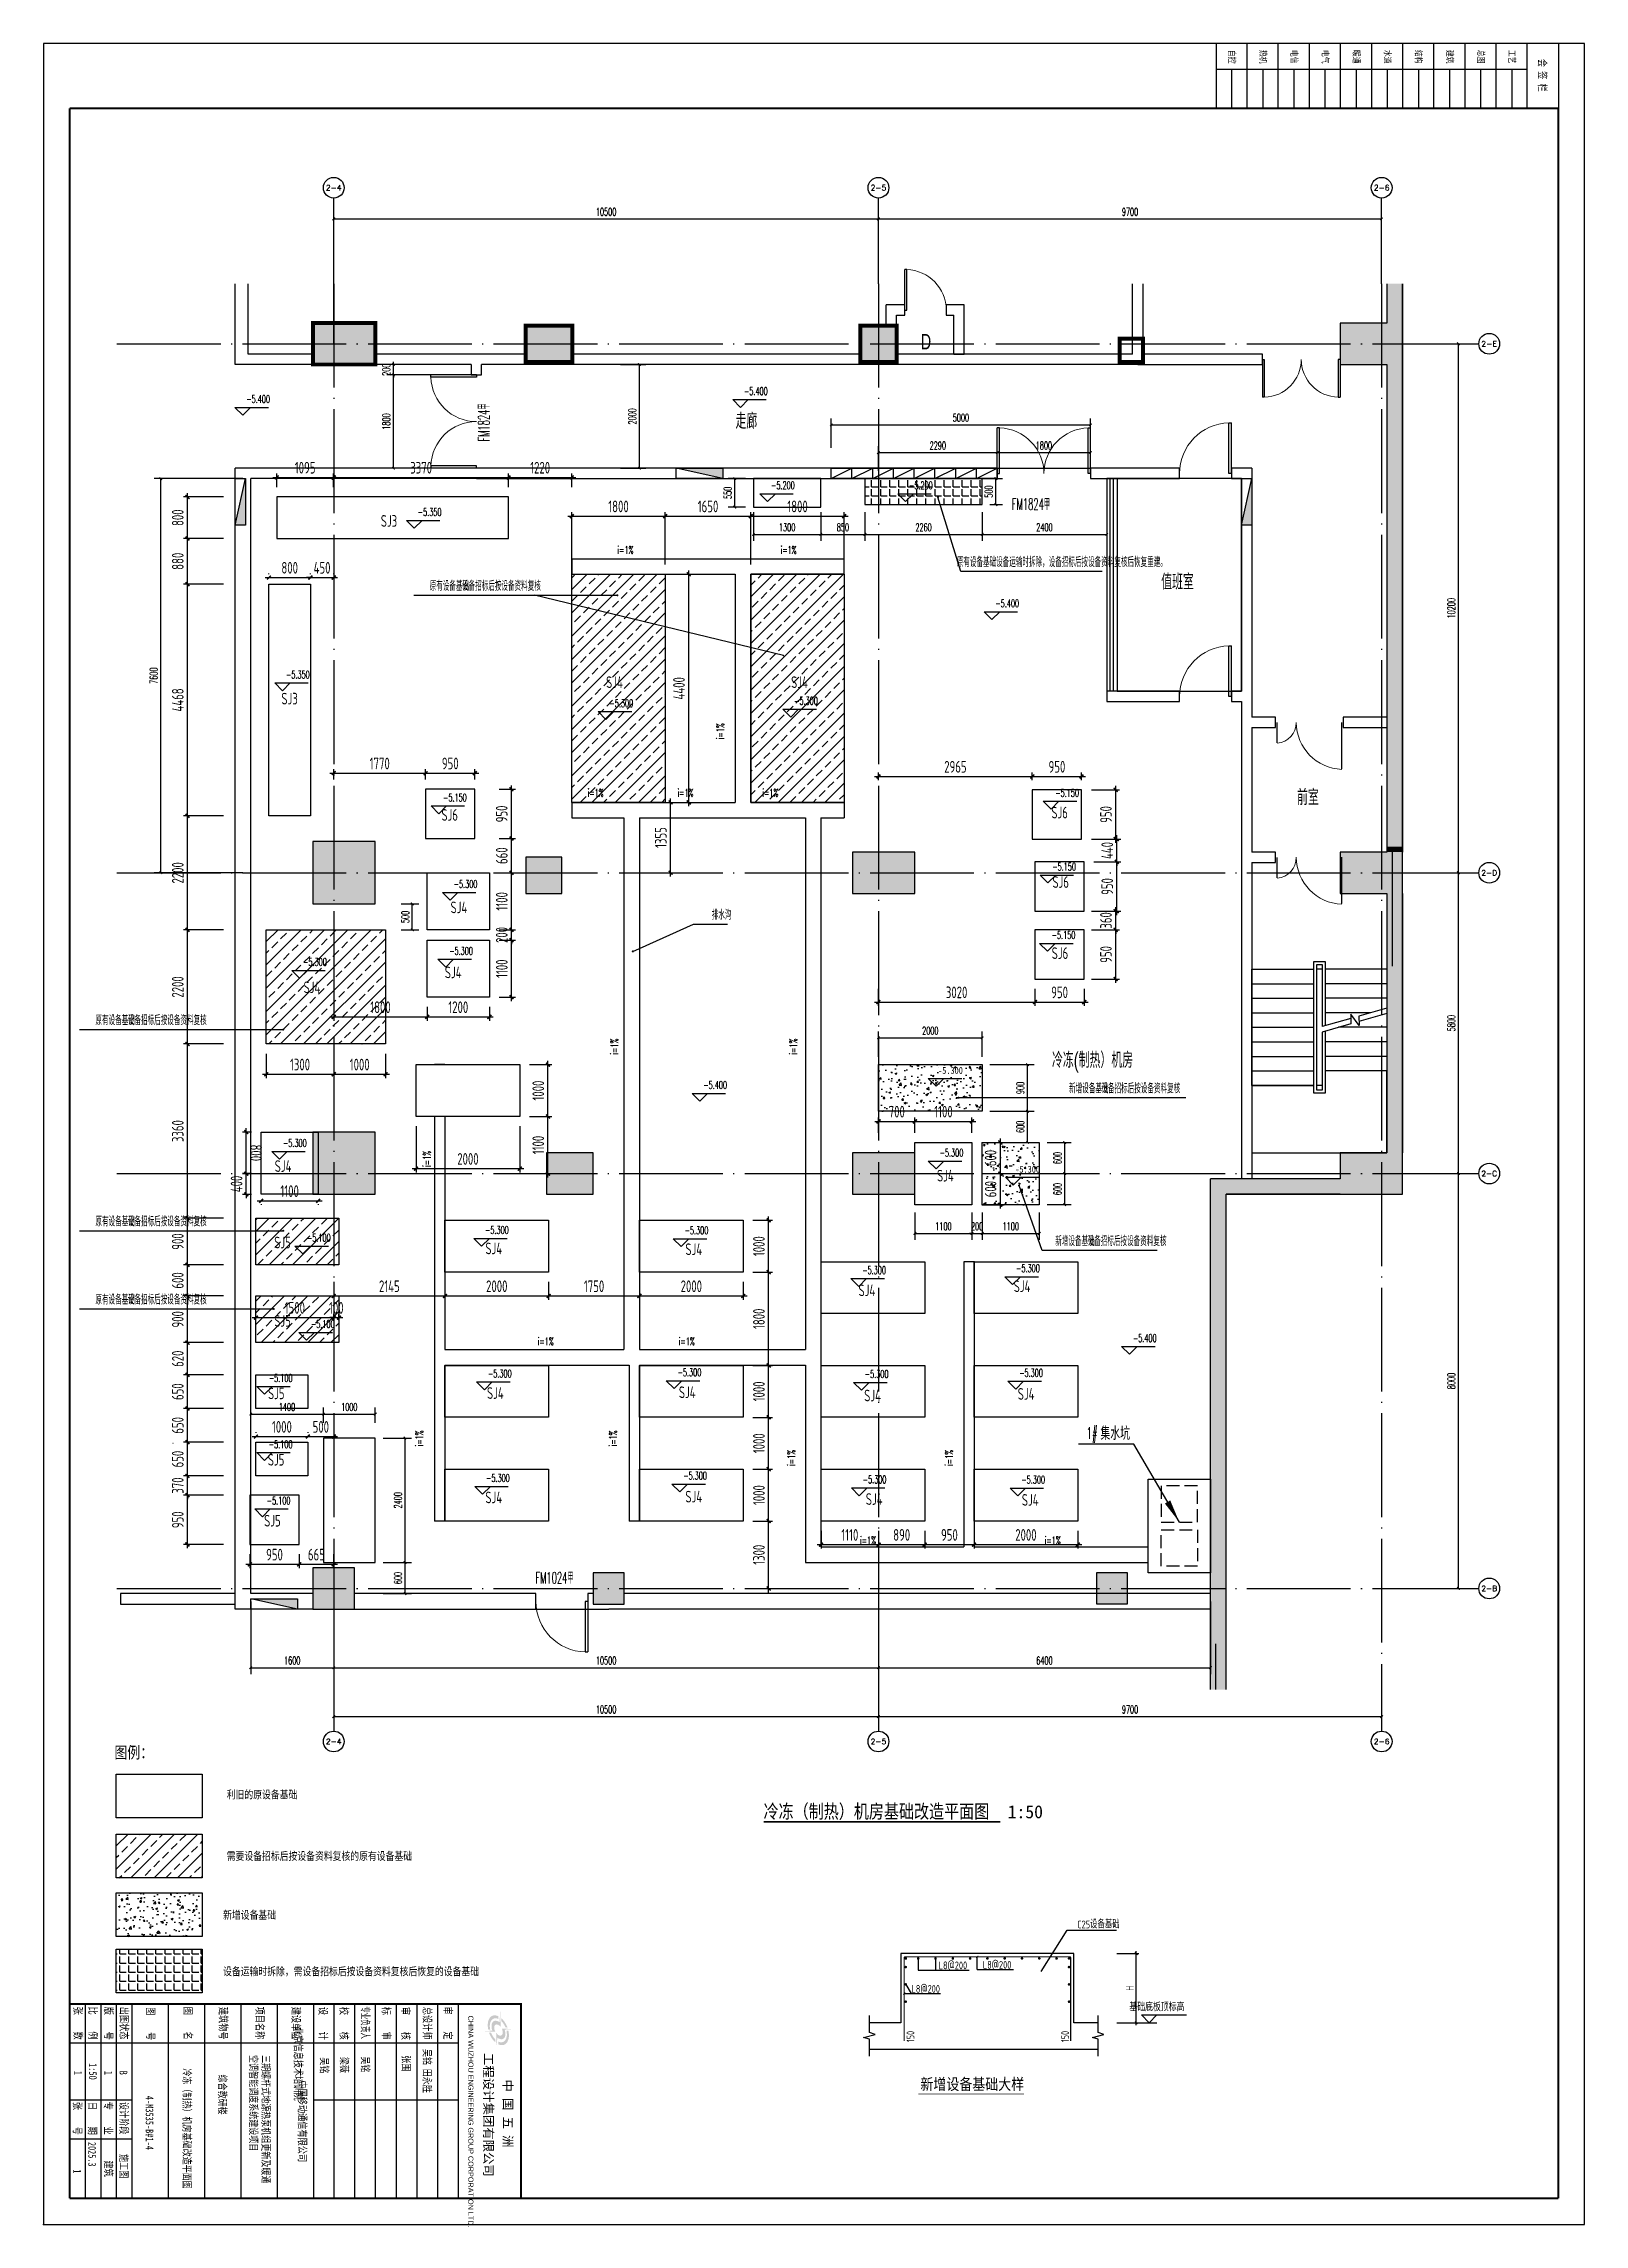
# Model space of a CAD drawing. Extents: x 917265 to 982035, y 334257 to 376307.
# Drawn here: x 952335 to 982035, y 334257 to 376307 of the extents above; entities that cross this region are included whole.
import ezdxf
from ezdxf.enums import TextEntityAlignment as Align

# ---------------------------------------------------------------- set-up
doc = ezdxf.new("R2010")
doc.units = 0
doc.header["$LTSCALE"] = 1000
doc.linetypes.add('DASH', pattern=[0.35, 0.25, -0.1])
doc.linetypes.add('DOTE', pattern=[2.42, 2, -0.2, 0.02, -0.2])
for name, color, linetype in [('150文字', 7, 'Continuous'), ('ACS_COM', 7, 'Continuous'), ('AXIS', 3, 'Continuous'), ('AXIS_TEXT', 7, 'Continuous'), ('C_BLOCK_', 7, 'Continuous'), ('COLU', 7, 'Continuous'), ('COLUMN', 9, 'Continuous'), ('DIM', 3, 'Continuous'), ('DIM_ELEV', 3, 'Continuous'), ('DIM_LEAD', 3, 'Continuous'), ('DIM_SYMB', 3, 'Continuous'), ('DOTE', 1, 'Continuous'), ('NUM', 7, 'Continuous'), ('PUB_DIM', 3, 'Continuous'), ('PUB_HATCH', 8, 'Continuous'), ('PUB_TEXT', 7, 'Continuous'), ('PUB_TITLE', 4, 'Continuous'), ('REIN', 1, 'Continuous'), ('REIN_TEXT', 132, 'Continuous'), ('REIN_THIN', 104, 'Continuous'), ('STAIR', 2, 'Continuous'), ('THIN', 3, 'Continuous'), ('WALL', 255, 'Continuous'), ('WINDOW', 2, 'Continuous'), ('ww-看线', 41, 'Continuous'), ('ww-面积', 4, 'Continuous'), ('暖设备', 7, 'Continuous'), ('消火栓', 6, 'Continuous'), ('设备基础', 140, 'Continuous'), ('设备基础及留洞', 7, 'Continuous')]:
    doc.layers.add(name, color=color, linetype=linetype)
doc.layers.add('line', color=7, linetype='Continuous', lineweight=50)
doc.layers.add('TEXT', color=7, linetype='Continuous', lineweight=5)
doc.styles.add('-宋体', font='', dxfattribs={"width": 0.8})
doc.styles.add('_TCH_AXIS', font='COMPLEX', dxfattribs={"bigfont": 'GBCBIG'})
doc.styles.add('_TCH_DIM', font='SIMPLEX.shx', dxfattribs={"width": 0.75, "bigfont": 'GBCBIG.shx'})
doc.styles.add('_TCH_DIM_T3', font='SIMPLEX.shx', dxfattribs={"width": 0.529412, "bigfont": 'GBCBIG.shx'})
doc.styles.add('BZTK 仿宋GB2312', font='SIMFANG_0.TTF')
doc.styles.add('BZTK_仿宋GB2312', font='SIMFANG_0.TTF', dxfattribs={"width": 0.75})
doc.styles.add('HZS', font='fszk.shx', dxfattribs={"width": 0.7, "bigfont": 'hztxt.shx'})
doc.styles.add('TSSD_Dimension', font='Tssdeng.shx', dxfattribs={"width": 0.7, "bigfont": 'hztxt.shx'})
doc.styles.add('TSSD_DIMENSION_T3', font='Tssdeng.shx', dxfattribs={"width": 0.7, "bigfont": 'hztxt.shx'})
doc.styles.add('TSSD_Label', font='Tssdeng.shx', dxfattribs={"width": 0.75, "bigfont": 'hztxt.shx'})
doc.styles.add('TSSD_Norm', font='Tssdeng.shx', dxfattribs={"bigfont": 'hztxt.shx'})
doc.styles.add('TSSD_Rein', font='Tssdeng.shx', dxfattribs={"width": 0.7, "bigfont": 'hztxt.shx'})
doc.styles.add('WZEDRI_STYLE1', font='SIMFANG_0.TTF', dxfattribs={"width": 0.75})
doc.styles.add('WZEDRI_STYLE2', font='arial.ttf', dxfattribs={"width": 0.65})
doc.styles.add('轴网图框300$0$BZTK_仿宋GB2312', font='', dxfattribs={"width": 0.75})
doc.styles.get('-宋体').set_extended_font_data('SimSun')
doc.styles.get('轴网图框300$0$BZTK_仿宋GB2312').set_extended_font_data('SimSun')
doc.dimstyles.new('_TCH_ARCH&&50', dxfattribs={"dimtxt": 148.75, "dimasz": 50, "dimexe": 125, "dimexo": 150, "dimgap": 63.125, "dimtad": 1, "dimdec": 0, "dimzin": 0, "dimdsep": 46, "dimtxsty": '_TCH_DIM_T3', "dimblk": 'ARCHTICK', "dimcen": 0.09, "dimclrt": 7, "dimazin": 2, "dimtfac": 1, "dimtdec": 0, "dimtix": 1, "dimtmove": 2, "dimatfit": 3, "dimfxl": 1, "dimtolj": 1, "dimtzin": 0, "dimarcsym": 0})
doc.dimstyles.new('TSSD_150_150$TCH&&50', dxfattribs={"dimtxt": 225, "dimasz": 75, "dimexe": 75, "dimexo": 187.5, "dimgap": 75, "dimtad": 1, "dimdec": 0, "dimzin": 0, "dimdsep": 46, "dimtxsty": 'TSSD_DIMENSION_T3', "dimblk": 'ARCHTICK', "dimcen": 0, "dimdle": 75, "dimclrt": 7, "dimadec": 0, "dimazin": 0, "dimtfac": 1, "dimtdec": 0, "dimtix": 1, "dimtmove": 2, "dimatfit": 3, "dimfxl": 1, "dimtolj": 1, "dimtzin": 0, "dimarcsym": 0})
doc.dimstyles.new('TSSD_30_100', dxfattribs={"dimtxt": 300, "dimasz": 100, "dimexe": 100, "dimexo": 50, "dimgap": 100, "dimtad": 1, "dimdec": 0, "dimlfac": 0.3, "dimzin": 0, "dimdsep": 46, "dimtxsty": 'TSSD_Dimension', "dimblk": 'ARCHTICK', "dimblk1": 'ARCHTICK', "dimblk2": 'ARCHTICK', "dimcen": 0, "dimdle": 100, "dimclrt": 7, "dimadec": 0, "dimazin": 0, "dimtfac": 1, "dimtdec": 0, "dimtix": 1, "dimtmove": 2, "dimatfit": 3, "dimfxl": 1, "dimtolj": 1, "dimtzin": 0, "dimarcsym": 0})
pattern_1 = [(45, (0, 0), (-224.5064, 224.5064), []), (45, (224.5, 0), (-224.5064, 224.5064), [158.75, -79.375])]
pattern_2 = [(0, (0, 0), (0, 174.625), [127, -47.625]), (90, (0, 0), (-174.625, 1e-14), [127, -47.625])]

msp = doc.modelspace()

# ---------------------------------------------------------------- texts
at = {"layer": '150文字', "style": 'HZS', "width": 0.7}
for s, p in [('D', (969343.1, 370409.3)), ('走廊', (965881.7, 368878.8)), ('值班室', (974192.1, 365777.9))]:
    msp.add_text(s, height=300, dxfattribs=at).set_placement(p, align=Align.CENTER)
for s, p in [('前室', (976496, 361624.3)), ('冷冻(制热）机房', (971772.3, 356557.4))]:
    msp.add_text(s, height=300, dxfattribs=at).set_placement(p)
at = {"layer": 'AXIS_TEXT', "color": 7, "style": '_TCH_AXIS'}
for s, height, p, p2 in [('2-4', 102.66, (957775.9, 373476.8), (958079, 373476.8)), ('2-5', 105.71, (968276.5, 373475.2), (968578.5, 373475.2)), ('2-6', 105.71, (977976.5, 373475.2), (978278.5, 373475.2)), ('2-E', 102.66, (980049.3, 370467.2), (980352.4, 370467.2)), ('2-D', 101.19, (980049, 360267.9), (980352.6, 360267.9)), ('2-C', 104.16, (980049.5, 354466.5), (980352.1, 354466.5)), ('2-B', 101.19, (980049, 346468), (980352.6, 346468)), ('2-4', 102.66, (957775.9, 343516.1), (958079, 343516.1)), ('2-5', 105.71, (968276.5, 343514.6), (968578.5, 343514.6)), ('2-6', 105.71, (977976.5, 343514.6), (978278.5, 343514.6))]:
    msp.add_text(s, height=height, dxfattribs=at).set_placement(p, p2, align=Align.FIT)
at = {"layer": 'PUB_TEXT', "color": 7}
for s, height, style, width, p in [('-5.400', 148.75, '_TCH_DIM', 0.529412, (965835.5, 369530.5)), ('-5.400', 148.75, '_TCH_DIM', 0.529412, (956241, 369377.4)), ('-5.200', 148.75, '_TCH_DIM', 0.529412, (966358.3, 367714.8)), ('-5.200', 148.75, '_TCH_DIM', 0.529412, (969018, 367714.8)), ('-5.350', 148.75, '_TCH_DIM', 0.529412, (959548.1, 367199.2)), ('原有设备基础', 168.79, '_TCH_DIM', 0.75, (959776.3, 365757.4)), ('设备招标后按设备资料复核', 168.794, '_TCH_DIM', 0.75, (960400.5, 365757.4)), ('-5.400', 148.75, '_TCH_DIM', 0.529412, (970681.8, 365438.4)), ('-5.350', 148.75, '_TCH_DIM', 0.529412, (957008.1, 364066.3)), ('-5.300', 148.75, '_TCH_DIM', 0.529412, (963242.9, 363512.7)), ('-5.300', 148.75, '_TCH_DIM', 0.529412, (966803, 363559.5)), ('-5.150', 148.75, '_TCH_DIM', 0.529412, (960035.5, 361695.1)), ('-5.150', 148.75, '_TCH_DIM', 0.529412, (971836.1, 361784.4)), ('-5.150', 148.75, '_TCH_DIM', 0.529412, (971777.6, 360362.4)), ('-5.300', 148.75, '_TCH_DIM', 0.529412, (960239.5, 360026.4)), ('排水沟', 168.79, '_TCH_DIM', 0.75, (965214, 359414.5)), ('-5.150', 148.75, '_TCH_DIM', 0.529412, (971766.7, 359042.6)), ('-5.300', 148.75, '_TCH_DIM', 0.529412, (960153.2, 358737.5)), ('-5.300', 148.75, '_TCH_DIM', 0.529412, (957337.7, 358524.2)), ('原有设备基础', 168.79, '_TCH_DIM', 0.75, (953334.6, 357382.8)), ('设备招标后按设备资料复核', 168.794, '_TCH_DIM', 0.75, (953958.8, 357382.8)), ('-5.400', 148.75, '_TCH_DIM', 0.529412, (965051.3, 356152)), ('-5.300', 132.91, '-宋体', 0.8, (969577.2, 356441.4)), ('新增设备基础', 168.79, '_TCH_DIM', 0.75, (972101.4, 356068.5)), ('设备招标后按设备资料复核', 168.794, '_TCH_DIM', 0.75, (972725.6, 356068.5)), ('-5.300', 148.75, '_TCH_DIM', 0.529412, (956948.7, 355031.5)), ('-5.300', 148.75, '_TCH_DIM', 0.529412, (969605.9, 354846)), ('-5.300', 132.91, '-宋体', 0.8, (971065, 354535.6)), ('原有设备基础', 168.79, '_TCH_DIM', 0.75, (953334.6, 353502.7)), ('设备招标后按设备资料复核', 168.794, '_TCH_DIM', 0.75, (953958.8, 353502.7)), ('-5.100', 148.75, '_TCH_DIM', 0.529412, (957411.3, 353205.6)), ('-5.300', 148.75, '_TCH_DIM', 0.529412, (960844.4, 353356.4)), ('-5.300', 148.75, '_TCH_DIM', 0.529412, (964690.8, 353348.9)), ('新增设备基础', 168.79, '_TCH_DIM', 0.75, (971835.8, 353124)), ('设备招标后按设备资料复核', 168.794, '_TCH_DIM', 0.75, (972459.9, 353124)), ('-5.300', 148.75, '_TCH_DIM', 0.529412, (968115, 352581.3)), ('-5.300', 148.75, '_TCH_DIM', 0.529412, (971082, 352618)), ('原有设备基础', 168.79, '_TCH_DIM', 0.75, (953334.6, 351995.7)), ('设备招标后按设备资料复核', 168.794, '_TCH_DIM', 0.75, (953958.8, 351995.7)), ('-5.100', 148.75, '_TCH_DIM', 0.529412, (957487.8, 351542.5)), ('-5.400', 148.75, '_TCH_DIM', 0.529412, (973332.5, 351270.7)), ('-5.300', 148.75, '_TCH_DIM', 0.529412, (960899.8, 350587.9)), ('-5.300', 148.75, '_TCH_DIM', 0.529412, (964555.5, 350611.2)), ('-5.300', 148.75, '_TCH_DIM', 0.529412, (968165, 350580.2)), ('-5.300', 148.75, '_TCH_DIM', 0.529412, (971140.6, 350601.5)), ('-5.100', 148.75, '_TCH_DIM', 0.529412, (956676.9, 350502.1)), ('-5.100', 148.75, '_TCH_DIM', 0.529412, (956675.9, 349224.8)), ('-5.300', 148.75, '_TCH_DIM', 0.529412, (960864.3, 348572.9)), ('-5.300', 148.75, '_TCH_DIM', 0.529412, (964664.4, 348618.6)), ('-5.300', 148.75, '_TCH_DIM', 0.529412, (968124.9, 348545)), ('-5.300', 148.75, '_TCH_DIM', 0.529412, (971181.6, 348542.1)), ('-5.100', 148.75, '_TCH_DIM', 0.529412, (956636.7, 348138.3)), ('冷冻（制热）机房基础改造平面图', 265.823, '-宋体', 0.8, (966212, 342087.3))]:
    msp.add_text(s, height=height, dxfattribs=dict(at, style=style, width=width)).set_placement(p)
at = {"layer": 'PUB_TEXT'}
for s, height, rotation, style, width, p in [('FM1824甲', 223.12, 90, '_TCH_DIM', 0.529412, (960932.9, 368632.2)), ('i=1%', 148.75, 90, '_TCH_DIM', 0.529412, (965452.2, 362895)), ('i=1%', 148.75, 90, '_TCH_DIM', 0.529412, (963412.5, 356813.9)), ('i=1%', 148.75, 90, '_TCH_DIM', 0.529412, (966859.2, 356813.9)), ('i=1%', 148.75, 90, '_TCH_DIM', 0.529412, (959796.3, 354648.5)), ('i=1%', 148.75, 90, '_TCH_DIM', 0.529412, (959650.9, 349258.6)), ('i=1%', 148.75, 90, '_TCH_DIM', 0.529412, (963386.3, 349258.6)), ('i=1%', 148.75, 90, '_TCH_DIM', 0.529412, (966821, 348882.7)), ('i=1%', 148.75, 90, '_TCH_DIM', 0.529412, (969864, 348882.7)), ('冷冻（制热）机房基础改造平面图', 147.41, 270, 'BZTK_仿宋GB2312', 0.75, (955025.4, 337264.7)), ('空调智能调度系统建设项目', 147.41, 270, 'BZTK_仿宋GB2312', 0.75, (956307.1, 337521.7)), ('三期螺杆式地源热泵机组更新及暖通', 147.41, 270, 'BZTK_仿宋GB2312', 0.75, (956547.1, 337521.7)), ('吴铭', 147.41, 270, 'BZTK_仿宋GB2312', 0.75, (957674.4, 337477.5)), ('梁薇', 147.41, 270, 'BZTK_仿宋GB2312', 0.75, (958056.5, 337486.5)), ('吴铭', 147.41, 270, 'BZTK_仿宋GB2312', 0.75, (958464.9, 337495.5)), ('张围', 147.41, 270, 'BZTK_仿宋GB2312', 0.75, (959249.8, 337517.9)), ('吴铭', 147.41, 270, 'BZTK_仿宋GB2312', 0.75, (959654.9, 337639.3)), ('田永胜', 147.41, 270, 'BZTK_仿宋GB2312', 0.75, (959654.9, 337256.9)), ('1', 150, 270, '轴网图框300$0$BZTK_仿宋GB2312', 0.75, (952926.5, 337216.2)), ('1', 150, 270, '轴网图框300$0$BZTK_仿宋GB2312', 0.75, (953508, 337216.2)), ('B', 150, 270, '轴网图框300$0$BZTK_仿宋GB2312', 0.75, (953798.5, 337220.2)), ('综合教研楼', 147.41, 270, 'BZTK_仿宋GB2312', 0.75, (955709.9, 337146.9)), ('4-M3535-B#1-4', 150, 270, '轴网图框300$0$BZTK_仿宋GB2312', 0.75, (954302.8, 336735.6)), ('2025.3', 147.41, 270, 'BZTK_仿宋GB2312', 0.75, (953196.8, 335845.5)), ('施工图', 147.41, 270, 'BZTK_仿宋GB2312', 0.75, (953807.4, 335611)), ('1', 150, 270, '轴网图框300$0$BZTK_仿宋GB2312', 0.75, (952906.8, 335318.1))]:
    msp.add_text(s, height=height, rotation=rotation, dxfattribs=dict(at, style=style, width=width)).set_placement(p)
for s, height, style, width, p in [('FM1824甲', 223.12, '_TCH_DIM', 0.529412, (970998.4, 367315.3)), ('i=1%', 148.75, '_TCH_DIM', 0.529412, (963397.2, 366467.9)), ('i=1%', 148.75, '_TCH_DIM', 0.529412, (966542.3, 366467.9)), ('i=1%', 148.75, '_TCH_DIM', 0.529412, (962822.1, 361785.6)), ('i=1%', 148.75, '_TCH_DIM', 0.529412, (964554.2, 361785.6)), ('i=1%', 148.75, '_TCH_DIM', 0.529412, (966190.7, 361785.6)), ('i=1%', 148.75, '_TCH_DIM', 0.529412, (961860.3, 351207)), ('i=1%', 148.75, '_TCH_DIM', 0.529412, (964579.4, 351207)), ('1#', 223.12, '_TCH_DIM', 0.529412, (972442.6, 349403.8)), ('集水坑', 253.19, '_TCH_DIM', 0.75, (972706.2, 349382.2)), ('i=1%', 148.75, '_TCH_DIM', 0.529412, (968073, 347370.1)), ('i=1%', 148.75, '_TCH_DIM', 0.529412, (971632.9, 347370.1)), ('FM1024甲', 223.12, '_TCH_DIM', 0.529412, (961814.2, 346612.7)), ('图例：', 227.85, '-宋体', 0.8, (953699.9, 343242.3)), ('利旧的原设备基础', 151.9, '-宋体', 0.8, (955864.6, 342468.4)), ('需要设备招标后按设备资料复核的原有设备基础', 151.899, '-宋体', 0.8, (955864.6, 341282.7)), ('新增设备基础', 151.9, '-宋体', 0.8, (955794.4, 340146.5)), ('设备运输时拆除，需设备招标后按设备资料复核后恢复的设备基础', 151.899, '-宋体', 0.8, (955794.4, 339058.7))]:
    msp.add_text(s, height=height, dxfattribs=dict(at, style=style, width=width)).set_placement(p)
at = {"layer": 'PUB_TEXT', "color": 7, "style": '_TCH_DIM', "width": 0.75}
msp.add_text('原有设备基础设备运输时拆除，设备招标后按设备资料复核后恢复重建。', height=168.794, rotation=360, dxfattribs=at).set_placement((969936.5, 366216.7))
at = {"layer": 'PUB_TEXT', "color": 7}
msp.add_text('1:50', height=250, dxfattribs=at).set_placement((970918.5, 342087.3))

# ---------------------------------------------------------------- blocks, each defined once
blk = doc.blocks.new('p1')
at = {"layer": 'WINDOW'}
for p, q in [((0, -1200), (0, 0)), ((0, 0), (1800, 0)), ((1800, 0), (1800, -1200)), ((1800, -1200), (0, -1200))]:
    blk.add_line(p, q, dxfattribs=at)
at = {"layer": 'WINDOW', "linetype": 'DASH'}
for p, q in [((125, -950), (125, -250)), ((125, -250), (825, -250)), ((825, -250), (825, -950)), ((1675, -250), (975, -250)), ((975, -250), (975, -950)), ((1675, -950), (1675, -250)), ((825, -950), (125, -950)), ((975, -950), (1675, -950))]:
    blk.add_line(p, q, dxfattribs=at)
blk = doc.blocks.new('消火栓')
at = {"layer": '消火栓'}
blk.add_hatch(color=256, dxfattribs=at).paths.add_polyline_path([(743316, -12254), (742416, -12254), (742416, -12454)])
blk.add_line((742416, -12454), (743316, -12254), dxfattribs=at)
blk.add_lwpolyline([(742416, -12454), (743316, -12454), (743316, -12254), (742416, -12254)], close=True, dxfattribs=at)
blk = doc.blocks.new('$DorLib2D$00000025')
at = {"const_width": 0.02}
for points in [[(0.481, -0.001), (0.481, 0.691)], [(-0.481, 0.001), (-0.481, 0.308)]]:
    blk.add_lwpolyline(points, dxfattribs=at)
at = {"lineweight": 13}
for centre, radius, start, end in [((0.505, -0.002), 0.699, 91.9397, 179.7238), ((-0.501, 0.003), 0.307, 359.7899, 85.7508)]:
    blk.add_arc(centre, radius, start, end, dxfattribs=at)
blk = doc.blocks.new('$DorLib2D$00000001')
at = {"color": 30}
for p, q in [((0.45, 0.975), (0.5, 0.975)), ((0.45, 0), (0.45, 0.975)), ((0.5, 0), (0.5, 0.975)), ((0.5, 0), (0.45, 0))]:
    blk.add_line(p, q, dxfattribs=at)
at = {"color": 30, "lineweight": 13}
blk.add_arc((0.475, 0), 0.975, 91.4693, 180, dxfattribs=at)
blk = doc.blocks.new('$DorLib2D$00000002')
for p, q in [((-0.5, 0), (-0.5, 0.4875)), ((-0.475, 0.4875), (-0.5, 0.4875)), ((-0.475, 0), (-0.475, 0.4875)), ((0.475, 0), (0.475, 0.4875)), ((0.475, 0.4875), (0.5, 0.4875)), ((0.5, 0), (0.5, 0.4875)), ((-0.5, 0), (-0.475, 0)), ((0.5, 0), (0.475, 0))]:
    blk.add_line(p, q)
at = {"lineweight": 13}
for centre, start, end in [((-0.4875, 0), 0, 88.53072), ((0.4875, 0), 91.46928, 180)]:
    blk.add_arc(centre, 0.4875, start, end, dxfattribs=at)
blk = doc.blocks.new('$TCHSYS$WIN2D')
for p, q in [((-0.5, 0.5), (0.5, 0.5)), ((-0.5, 0.5), (-0.5, -0.5)), ((0.5, 0.5), (0.5, -0.5)), ((0.5, 0.167), (-0.5, 0.167)), ((0.5, -0.167), (-0.5, -0.167)), ((-0.5, -0.5), (0.5, -0.5))]:
    blk.add_line(p, q)
blk = doc.blocks.new('_ArchTick')
at = {"color": 0, "linetype": 'ByBlock', "const_width": 0.4}
blk.add_lwpolyline([(-0.5, -0.5), (0.5, 0.5)], dxfattribs=at)
blk = doc.blocks.new('*D87')
at = {"layer": 'Defpoints', "color": 0, "transparency": 16777216}
for p in [(2791, 8856), (3891, 8856), (3891, 8731)]:
    blk.add_point(p, dxfattribs=at)
at = {"layer": '设备基础及留洞', "color": 0, "lineweight": -2, "transparency": 16777216}
for p, q in [((2716, 8731), (3966, 8731)), ((2791, 8669), (2791, 8656)), ((3891, 8669), (3891, 8656))]:
    blk.add_line(p, q, dxfattribs=at)
at = {"layer": '设备基础及留洞', "color": 0, "lineweight": -2, "transparency": 16777216, "xscale": 75, "yscale": 75, "zscale": 75, "rotation": 180}
blk.add_blockref('_ArchTick', (2791, 8731), dxfattribs=at)
at = {"layer": '设备基础及留洞', "color": 0, "lineweight": -2, "transparency": 16777216, "xscale": 75, "yscale": 75, "zscale": 75}
blk.add_blockref('_ArchTick', (3891, 8731), dxfattribs=at)
at = {"layer": '设备基础及留洞', "color": 7, "transparency": 16777216, "insert": (3341, 8918), "char_height": 225, "attachment_point": 5, "style": 'TSSD_DIMENSION_T3'}
blk.add_mtext('\\A1;1100', dxfattribs=at)
blk = doc.blocks.new('*D88')
at = {"layer": 'Defpoints', "color": 0, "transparency": 16777216}
for p in [(17657, 16913), (14692, 16656), (17657, 16656)]:
    blk.add_point(p, dxfattribs=at)
at = {"layer": '设备基础及留洞', "color": 0, "lineweight": -2, "transparency": 16777216}
for p, q in [((14617, 16913), (17732, 16913)), ((14692, 16844), (14692, 16988)), ((17657, 16844), (17657, 16988))]:
    blk.add_line(p, q, dxfattribs=at)
at = {"layer": '设备基础及留洞', "color": 0, "lineweight": -2, "transparency": 16777216, "xscale": 75, "yscale": 75, "zscale": 75, "rotation": 180}
blk.add_blockref('_ArchTick', (14692, 16913), dxfattribs=at)
at = {"layer": '设备基础及留洞', "color": 0, "lineweight": -2, "transparency": 16777216, "xscale": 75, "yscale": 75, "zscale": 75}
blk.add_blockref('_ArchTick', (17657, 16913), dxfattribs=at)
at = {"layer": '设备基础及留洞', "color": 7, "transparency": 16777216, "insert": (16175, 17100), "char_height": 225, "attachment_point": 5, "style": 'TSSD_DIMENSION_T3'}
blk.add_mtext('\\A1;2965', dxfattribs=at)
blk = doc.blocks.new('*D89')
at = {"layer": 'Defpoints', "color": 0, "transparency": 16777216}
for p in [(18607, 16913), (17657, 16656), (18607, 16656)]:
    blk.add_point(p, dxfattribs=at)
at = {"layer": '设备基础及留洞', "color": 0, "lineweight": -2, "transparency": 16777216}
for p, q in [((17582, 16913), (18682, 16913)), ((17657, 16844), (17657, 16988)), ((18607, 16844), (18607, 16988))]:
    blk.add_line(p, q, dxfattribs=at)
at = {"layer": '设备基础及留洞', "color": 0, "lineweight": -2, "transparency": 16777216, "xscale": 75, "yscale": 75, "zscale": 75, "rotation": 180}
blk.add_blockref('_ArchTick', (17657, 16913), dxfattribs=at)
at = {"layer": '设备基础及留洞', "color": 0, "lineweight": -2, "transparency": 16777216, "xscale": 75, "yscale": 75, "zscale": 75}
blk.add_blockref('_ArchTick', (18607, 16913), dxfattribs=at)
at = {"layer": '设备基础及留洞', "color": 7, "transparency": 16777216, "insert": (18132, 17100), "char_height": 225, "attachment_point": 5, "style": 'TSSD_DIMENSION_T3'}
blk.add_mtext('\\A1;950', dxfattribs=at)
blk = doc.blocks.new('*D90')
at = {"layer": 'Defpoints', "color": 0, "transparency": 16777216}
for p in [(14688, 13007), (17708, 13007), (17708, 12564)]:
    blk.add_point(p, dxfattribs=at)
at = {"layer": '设备基础及留洞', "color": 0, "lineweight": -2, "transparency": 16777216}
for p, q in [((14688, 12819), (14688, 12489)), ((17708, 12819), (17708, 12489)), ((14613, 12564), (17783, 12564))]:
    blk.add_line(p, q, dxfattribs=at)
at = {"layer": '设备基础及留洞', "color": 0, "lineweight": -2, "transparency": 16777216, "xscale": 75, "yscale": 75, "zscale": 75, "rotation": 180}
blk.add_blockref('_ArchTick', (14688, 12564), dxfattribs=at)
at = {"layer": '设备基础及留洞', "color": 0, "lineweight": -2, "transparency": 16777216, "xscale": 75, "yscale": 75, "zscale": 75}
blk.add_blockref('_ArchTick', (17708, 12564), dxfattribs=at)
at = {"layer": '设备基础及留洞', "color": 7, "transparency": 16777216, "insert": (16198, 12751), "char_height": 225, "attachment_point": 5, "style": 'TSSD_DIMENSION_T3'}
blk.add_mtext('\\A1;3020', dxfattribs=at)
blk = doc.blocks.new('*D91')
at = {"layer": 'Defpoints', "color": 0, "transparency": 16777216}
for p in [(17708, 13007), (18658, 13007), (18658, 12564)]:
    blk.add_point(p, dxfattribs=at)
at = {"layer": '设备基础及留洞', "color": 0, "lineweight": -2, "transparency": 16777216}
for p, q in [((17708, 12819), (17708, 12489)), ((18658, 12819), (18658, 12489)), ((17633, 12564), (18733, 12564))]:
    blk.add_line(p, q, dxfattribs=at)
at = {"layer": '设备基础及留洞', "color": 0, "lineweight": -2, "transparency": 16777216, "xscale": 75, "yscale": 75, "zscale": 75, "rotation": 180}
blk.add_blockref('_ArchTick', (17708, 12564), dxfattribs=at)
at = {"layer": '设备基础及留洞', "color": 0, "lineweight": -2, "transparency": 16777216, "xscale": 75, "yscale": 75, "zscale": 75}
blk.add_blockref('_ArchTick', (18658, 12564), dxfattribs=at)
at = {"layer": '设备基础及留洞', "color": 7, "transparency": 16777216, "insert": (18183, 12751), "char_height": 225, "attachment_point": 5, "style": 'TSSD_DIMENSION_T3'}
blk.add_mtext('\\A1;950', dxfattribs=at)
blk = doc.blocks.new('*D92')
at = {"layer": 'Defpoints', "color": 0, "transparency": 16777216}
for p in [(18655, 15706), (19288, 15706), (18655, 15267)]:
    blk.add_point(p, dxfattribs=at)
at = {"layer": '设备基础及留洞', "color": 0, "lineweight": -2, "transparency": 16777216}
for p, q in [((18842, 15706), (19363, 15706)), ((19288, 15706), (19288, 15781)), ((19288, 15267), (19288, 15706)), ((18842, 15267), (19363, 15267)), ((19288, 15267), (19288, 15192))]:
    blk.add_line(p, q, dxfattribs=at)
at = {"layer": '设备基础及留洞', "color": 0, "lineweight": -2, "transparency": 16777216, "xscale": 75, "yscale": 75, "zscale": 75}
for p, rotation in [((19288, 15706), 270), ((19288, 15267), 90)]:
    blk.add_blockref('_ArchTick', p, dxfattribs=dict(at, rotation=rotation))
at = {"layer": '设备基础及留洞', "color": 7, "transparency": 16777216, "insert": (19101, 15486), "char_height": 225, "attachment_point": 5, "rotation": 90, "style": 'TSSD_DIMENSION_T3'}
blk.add_mtext('\\A1;440', dxfattribs=at)
blk = doc.blocks.new('*D93')
at = {"layer": 'Defpoints', "color": 0, "transparency": 16777216}
for p in [(18655, 15267), (19288, 15267), (18655, 14317)]:
    blk.add_point(p, dxfattribs=at)
at = {"layer": '设备基础及留洞', "color": 0, "lineweight": -2, "transparency": 16777216}
for p, q in [((18842, 15267), (19363, 15267)), ((19288, 14242), (19288, 15342)), ((18842, 14317), (19363, 14317))]:
    blk.add_line(p, q, dxfattribs=at)
at = {"layer": '设备基础及留洞', "color": 0, "lineweight": -2, "transparency": 16777216, "xscale": 75, "yscale": 75, "zscale": 75}
for p, rotation in [((19288, 15267), 90), ((19288, 14317), 270)]:
    blk.add_blockref('_ArchTick', p, dxfattribs=dict(at, rotation=rotation))
at = {"layer": '设备基础及留洞', "color": 7, "transparency": 16777216, "insert": (19101, 14792), "char_height": 225, "attachment_point": 5, "rotation": 90, "style": 'TSSD_DIMENSION_T3'}
blk.add_mtext('\\A1;950', dxfattribs=at)
blk = doc.blocks.new('*D94')
at = {"layer": 'Defpoints', "color": 0, "transparency": 16777216}
for p in [(18607, 13957), (19264, 13957), (18607, 13007)]:
    blk.add_point(p, dxfattribs=at)
at = {"layer": '设备基础及留洞', "color": 0, "lineweight": -2, "transparency": 16777216}
for p, q in [((18795, 13957), (19339, 13957)), ((19264, 12932), (19264, 14032)), ((18795, 13007), (19339, 13007))]:
    blk.add_line(p, q, dxfattribs=at)
at = {"layer": '设备基础及留洞', "color": 0, "lineweight": -2, "transparency": 16777216, "xscale": 75, "yscale": 75, "zscale": 75}
for p, rotation in [((19264, 13957), 90), ((19264, 13007), 270)]:
    blk.add_blockref('_ArchTick', p, dxfattribs=dict(at, rotation=rotation))
at = {"layer": '设备基础及留洞', "color": 7, "transparency": 16777216, "insert": (19077, 13482), "char_height": 225, "attachment_point": 5, "rotation": 90, "style": 'TSSD_DIMENSION_T3'}
blk.add_mtext('\\A1;950', dxfattribs=at)
blk = doc.blocks.new('*D95')
at = {"layer": 'Defpoints', "color": 0, "transparency": 16777216}
for p in [(18607, 14317), (19264, 14317), (18607, 13957)]:
    blk.add_point(p, dxfattribs=at)
at = {"layer": '设备基础及留洞', "color": 0, "lineweight": -2, "transparency": 16777216}
for p, q in [((18795, 14317), (19339, 14317)), ((19264, 14317), (19264, 14392)), ((19264, 13957), (19264, 14317)), ((18795, 13957), (19339, 13957)), ((19264, 13957), (19264, 13882))]:
    blk.add_line(p, q, dxfattribs=at)
at = {"layer": '设备基础及留洞', "color": 0, "lineweight": -2, "transparency": 16777216, "xscale": 75, "yscale": 75, "zscale": 75}
for p, rotation in [((19264, 14317), 270), ((19264, 13957), 90)]:
    blk.add_blockref('_ArchTick', p, dxfattribs=dict(at, rotation=rotation))
at = {"layer": '设备基础及留洞', "color": 7, "transparency": 16777216, "insert": (19077, 14137), "char_height": 225, "attachment_point": 5, "rotation": 90, "style": 'TSSD_DIMENSION_T3'}
blk.add_mtext('\\A1;360', dxfattribs=at)
blk = doc.blocks.new('*D96')
at = {"layer": 'Defpoints', "color": 0, "transparency": 16777216}
for p in [(18607, 16656), (19264, 16656), (18607, 15706)]:
    blk.add_point(p, dxfattribs=at)
at = {"layer": '设备基础及留洞', "color": 0, "lineweight": -2, "transparency": 16777216}
for p, q in [((18795, 16656), (19339, 16656)), ((19264, 15631), (19264, 16731)), ((18795, 15706), (19339, 15706))]:
    blk.add_line(p, q, dxfattribs=at)
at = {"layer": '设备基础及留洞', "color": 0, "lineweight": -2, "transparency": 16777216, "xscale": 75, "yscale": 75, "zscale": 75}
for p, rotation in [((19264, 16656), 90), ((19264, 15706), 270)]:
    blk.add_blockref('_ArchTick', p, dxfattribs=dict(at, rotation=rotation))
at = {"layer": '设备基础及留洞', "color": 7, "transparency": 16777216, "insert": (19077, 16181), "char_height": 225, "attachment_point": 5, "rotation": 90, "style": 'TSSD_DIMENSION_T3'}
blk.add_mtext('\\A1;950', dxfattribs=at)
blk = doc.blocks.new('*D97')
at = {"layer": 'Defpoints', "color": 0, "transparency": 16777216}
for p in [(16534, 2556), (18534, 2556), (18534, 2101)]:
    blk.add_point(p, dxfattribs=at)
at = {"layer": '设备基础及留洞', "color": 0, "lineweight": -2, "transparency": 16777216}
for p, q in [((16534, 2369), (16534, 2026)), ((18534, 2369), (18534, 2026)), ((16459, 2101), (18609, 2101))]:
    blk.add_line(p, q, dxfattribs=at)
at = {"layer": '设备基础及留洞', "color": 0, "lineweight": -2, "transparency": 16777216, "xscale": 75, "yscale": 75, "zscale": 75, "rotation": 180}
blk.add_blockref('_ArchTick', (16534, 2101), dxfattribs=at)
at = {"layer": '设备基础及留洞', "color": 0, "lineweight": -2, "transparency": 16777216, "xscale": 75, "yscale": 75, "zscale": 75}
blk.add_blockref('_ArchTick', (18534, 2101), dxfattribs=at)
at = {"layer": '设备基础及留洞', "color": 7, "transparency": 16777216, "insert": (17534, 2289), "char_height": 225, "attachment_point": 5, "style": 'TSSD_DIMENSION_T3'}
blk.add_mtext('\\A1;2000', dxfattribs=at)
blk = doc.blocks.new('*D98')
at = {"layer": 'Defpoints', "color": 0, "transparency": 16777216}
for p in [(15584, 2556), (16534, 2556), (16534, 2101)]:
    blk.add_point(p, dxfattribs=at)
at = {"layer": '设备基础及留洞', "color": 0, "lineweight": -2, "transparency": 16777216}
for p, q in [((15584, 2369), (15584, 2026)), ((16534, 2369), (16534, 2026)), ((15509, 2101), (16609, 2101))]:
    blk.add_line(p, q, dxfattribs=at)
at = {"layer": '设备基础及留洞', "color": 0, "lineweight": -2, "transparency": 16777216, "xscale": 75, "yscale": 75, "zscale": 75, "rotation": 180}
blk.add_blockref('_ArchTick', (15584, 2101), dxfattribs=at)
at = {"layer": '设备基础及留洞', "color": 0, "lineweight": -2, "transparency": 16777216, "xscale": 75, "yscale": 75, "zscale": 75}
blk.add_blockref('_ArchTick', (16534, 2101), dxfattribs=at)
at = {"layer": '设备基础及留洞', "color": 7, "transparency": 16777216, "insert": (16059, 2289), "char_height": 225, "attachment_point": 5, "style": 'TSSD_DIMENSION_T3'}
blk.add_mtext('\\A1;950', dxfattribs=at)
blk = doc.blocks.new('*D99')
at = {"layer": 'Defpoints', "color": 0, "transparency": 16777216}
for p in [(14694, 2556), (15584, 2556), (15584, 2101)]:
    blk.add_point(p, dxfattribs=at)
at = {"layer": '设备基础及留洞', "color": 0, "lineweight": -2, "transparency": 16777216}
for p, q in [((14694, 2369), (14694, 2026)), ((15584, 2369), (15584, 2026)), ((14619, 2101), (15659, 2101))]:
    blk.add_line(p, q, dxfattribs=at)
at = {"layer": '设备基础及留洞', "color": 0, "lineweight": -2, "transparency": 16777216, "xscale": 75, "yscale": 75, "zscale": 75, "rotation": 180}
blk.add_blockref('_ArchTick', (14694, 2101), dxfattribs=at)
at = {"layer": '设备基础及留洞', "color": 0, "lineweight": -2, "transparency": 16777216, "xscale": 75, "yscale": 75, "zscale": 75}
blk.add_blockref('_ArchTick', (15584, 2101), dxfattribs=at)
at = {"layer": '设备基础及留洞', "color": 7, "transparency": 16777216, "insert": (15139, 2289), "char_height": 225, "attachment_point": 5, "style": 'TSSD_DIMENSION_T3'}
blk.add_mtext('\\A1;890', dxfattribs=at)
blk = doc.blocks.new('*D100')
at = {"layer": 'Defpoints', "color": 0, "transparency": 16777216}
for p in [(13584, 2556), (14694, 2556), (14694, 2101)]:
    blk.add_point(p, dxfattribs=at)
at = {"layer": '设备基础及留洞', "color": 0, "lineweight": -2, "transparency": 16777216}
for p, q in [((13584, 2369), (13584, 2026)), ((14694, 2369), (14694, 2026)), ((13509, 2101), (14769, 2101))]:
    blk.add_line(p, q, dxfattribs=at)
at = {"layer": '设备基础及留洞', "color": 0, "lineweight": -2, "transparency": 16777216, "xscale": 75, "yscale": 75, "zscale": 75, "rotation": 180}
blk.add_blockref('_ArchTick', (13584, 2101), dxfattribs=at)
at = {"layer": '设备基础及留洞', "color": 0, "lineweight": -2, "transparency": 16777216, "xscale": 75, "yscale": 75, "zscale": 75}
blk.add_blockref('_ArchTick', (14694, 2101), dxfattribs=at)
at = {"layer": '设备基础及留洞', "color": 7, "transparency": 16777216, "insert": (14139, 2289), "char_height": 225, "attachment_point": 5, "style": 'TSSD_DIMENSION_T3'}
blk.add_mtext('\\A1;1110', dxfattribs=at)
blk = doc.blocks.new('*D101')
at = {"layer": 'Defpoints', "color": 0, "transparency": 16777216}
for p in [(2506, 10056), (2791, 10056), (2791, 9256)]:
    blk.add_point(p, dxfattribs=at)
at = {"layer": '设备基础及留洞', "color": 0, "lineweight": -2, "transparency": 16777216}
for p, q in [((2506, 9181), (2506, 10131)), ((2604, 10056), (2431, 10056)), ((2604, 9256), (2431, 9256))]:
    blk.add_line(p, q, dxfattribs=at)
at = {"layer": '设备基础及留洞', "color": 0, "lineweight": -2, "transparency": 16777216, "xscale": 75, "yscale": 75, "zscale": 75}
for p, rotation in [((2506, 10056), 90.00081204459886), ((2506, 9256), 270.0008120445988)]:
    blk.add_blockref('_ArchTick', p, dxfattribs=dict(at, rotation=rotation))
at = {"layer": '设备基础及留洞', "color": 7, "transparency": 16777216, "insert": (2693, 9656), "char_height": 225, "attachment_point": 5, "rotation": 270.0008, "style": 'TSSD_DIMENSION_T3'}
blk.add_mtext('\\A1;800', dxfattribs=at)
blk = doc.blocks.new('*D102')
at = {"layer": 'Defpoints', "color": 0, "transparency": 16777216}
for p in [(2506, 9256), (2791, 9256), (2791, 8856)]:
    blk.add_point(p, dxfattribs=at)
at = {"layer": '设备基础及留洞', "color": 0, "lineweight": -2, "transparency": 16777216}
for p, q in [((2604, 9256), (2431, 9256)), ((2506, 9256), (2506, 9331)), ((2506, 8856), (2506, 9256)), ((2604, 8856), (2431, 8856)), ((2506, 8856), (2506, 8781))]:
    blk.add_line(p, q, dxfattribs=at)
at = {"layer": '设备基础及留洞', "color": 0, "lineweight": -2, "transparency": 16777216, "xscale": 75, "yscale": 75, "zscale": 75}
for p, rotation in [((2506, 9256), 269.9983734942032), ((2506, 8856), 89.99837349420315)]:
    blk.add_blockref('_ArchTick', p, dxfattribs=dict(at, rotation=rotation))
at = {"layer": '设备基础及留洞', "color": 7, "transparency": 16777216, "insert": (2318, 9056), "char_height": 225, "attachment_point": 5, "rotation": 89.9984, "style": 'TSSD_DIMENSION_T3'}
blk.add_mtext('\\A1;400', dxfattribs=at)
blk = doc.blocks.new('*D103')
at = {"layer": 'Defpoints', "color": 0, "transparency": 16777216}
for p in [(16494, 9256), (17041, 9256), (16494, 8656)]:
    blk.add_point(p, dxfattribs=at)
at = {"layer": '设备基础及留洞', "color": 0, "lineweight": -2, "transparency": 16777216}
for p, q in [((16681, 9256), (17116, 9256)), ((17041, 8581), (17041, 9331)), ((16681, 8656), (17116, 8656))]:
    blk.add_line(p, q, dxfattribs=at)
at = {"layer": '设备基础及留洞', "color": 0, "lineweight": -2, "transparency": 16777216, "xscale": 75, "yscale": 75, "zscale": 75}
for p, rotation in [((17041, 9256), 90), ((17041, 8656), 270)]:
    blk.add_blockref('_ArchTick', p, dxfattribs=dict(at, rotation=rotation))
at = {"layer": '设备基础及留洞', "color": 7, "transparency": 16777216, "insert": (16854, 8956), "char_height": 225, "attachment_point": 5, "rotation": 90, "style": 'TSSD_DIMENSION_T3'}
blk.add_mtext('\\A1;600', dxfattribs=at)
blk = doc.blocks.new('*D104')
at = {"layer": 'Defpoints', "color": 0, "transparency": 16777216}
for p in [(16494, 9856), (17041, 9856), (16494, 9256)]:
    blk.add_point(p, dxfattribs=at)
at = {"layer": '设备基础及留洞', "color": 0, "lineweight": -2, "transparency": 16777216}
for p, q in [((16681, 9856), (17116, 9856)), ((17041, 9181), (17041, 9931)), ((16681, 9256), (17116, 9256))]:
    blk.add_line(p, q, dxfattribs=at)
at = {"layer": '设备基础及留洞', "color": 0, "lineweight": -2, "transparency": 16777216, "xscale": 75, "yscale": 75, "zscale": 75}
for p, rotation in [((17041, 9856), 90), ((17041, 9256), 270)]:
    blk.add_blockref('_ArchTick', p, dxfattribs=dict(at, rotation=rotation))
at = {"layer": '设备基础及留洞', "color": 7, "transparency": 16777216, "insert": (16854, 9556), "char_height": 225, "attachment_point": 5, "rotation": 90, "style": 'TSSD_DIMENSION_T3'}
blk.add_mtext('\\A1;600', dxfattribs=at)
blk = doc.blocks.new('*D105')
at = {"layer": 'Defpoints', "color": 0, "transparency": 16777216}
for p in [(16494, 10263), (15394, 9856), (16494, 9856)]:
    blk.add_point(p, dxfattribs=at)
at = {"layer": '设备基础及留洞', "color": 0, "lineweight": -2, "transparency": 16777216}
for p, q in [((15319, 10263), (16569, 10263)), ((15394, 10044), (15394, 10338)), ((16494, 10044), (16494, 10338))]:
    blk.add_line(p, q, dxfattribs=at)
at = {"layer": '设备基础及留洞', "color": 0, "lineweight": -2, "transparency": 16777216, "xscale": 75, "yscale": 75, "zscale": 75, "rotation": 180}
blk.add_blockref('_ArchTick', (15394, 10263), dxfattribs=at)
at = {"layer": '设备基础及留洞', "color": 0, "lineweight": -2, "transparency": 16777216, "xscale": 75, "yscale": 75, "zscale": 75}
blk.add_blockref('_ArchTick', (16494, 10263), dxfattribs=at)
at = {"layer": '设备基础及留洞', "color": 7, "transparency": 16777216, "insert": (15944, 10450), "char_height": 225, "attachment_point": 5, "style": 'TSSD_DIMENSION_T3'}
blk.add_mtext('\\A1;1100', dxfattribs=at)
blk = doc.blocks.new('*D106')
at = {"layer": 'Defpoints', "color": 0, "transparency": 16777216}
for p in [(15394, 10263), (14694, 9856), (15394, 9856)]:
    blk.add_point(p, dxfattribs=at)
at = {"layer": '设备基础及留洞', "color": 0, "lineweight": -2, "transparency": 16777216}
for p, q in [((14619, 10263), (15469, 10263)), ((14694, 10044), (14694, 10338)), ((15394, 10044), (15394, 10338))]:
    blk.add_line(p, q, dxfattribs=at)
at = {"layer": '设备基础及留洞', "color": 0, "lineweight": -2, "transparency": 16777216, "xscale": 75, "yscale": 75, "zscale": 75, "rotation": 180}
blk.add_blockref('_ArchTick', (14694, 10263), dxfattribs=at)
at = {"layer": '设备基础及留洞', "color": 0, "lineweight": -2, "transparency": 16777216, "xscale": 75, "yscale": 75, "zscale": 75}
blk.add_blockref('_ArchTick', (15394, 10263), dxfattribs=at)
at = {"layer": '设备基础及留洞', "color": 7, "transparency": 16777216, "insert": (15044, 10450), "char_height": 225, "attachment_point": 5, "style": 'TSSD_DIMENSION_T3'}
blk.add_mtext('\\A1;700', dxfattribs=at)
blk = doc.blocks.new('*D107')
at = {"layer": 'Defpoints', "color": 0, "transparency": 16777216}
for p in [(12084, 2556), (12575, 2556), (12084, 1256)]:
    blk.add_point(p, dxfattribs=at)
at = {"layer": '设备基础及留洞', "color": 0, "lineweight": -2, "transparency": 16777216}
for p, q in [((12271, 2556), (12650, 2556)), ((12575, 1181), (12575, 2631)), ((12271, 1256), (12650, 1256))]:
    blk.add_line(p, q, dxfattribs=at)
at = {"layer": '设备基础及留洞', "color": 0, "lineweight": -2, "transparency": 16777216, "xscale": 75, "yscale": 75, "zscale": 75}
for p, rotation in [((12575, 2556), 90), ((12575, 1256), 270)]:
    blk.add_blockref('_ArchTick', p, dxfattribs=dict(at, rotation=rotation))
at = {"layer": '设备基础及留洞', "color": 7, "transparency": 16777216, "insert": (12387, 1906), "char_height": 225, "attachment_point": 5, "rotation": 90, "style": 'TSSD_DIMENSION_T3'}
blk.add_mtext('\\A1;1300', dxfattribs=at)
blk = doc.blocks.new('*D108')
at = {"layer": 'Defpoints', "color": 0, "transparency": 16777216}
for p in [(12084, 3556), (12575, 3556), (12084, 2556)]:
    blk.add_point(p, dxfattribs=at)
at = {"layer": '设备基础及留洞', "color": 0, "lineweight": -2, "transparency": 16777216}
for p, q in [((12271, 3556), (12650, 3556)), ((12575, 2481), (12575, 3631)), ((12271, 2556), (12650, 2556))]:
    blk.add_line(p, q, dxfattribs=at)
at = {"layer": '设备基础及留洞', "color": 0, "lineweight": -2, "transparency": 16777216, "xscale": 75, "yscale": 75, "zscale": 75}
for p, rotation in [((12575, 3556), 90), ((12575, 2556), 270)]:
    blk.add_blockref('_ArchTick', p, dxfattribs=dict(at, rotation=rotation))
at = {"layer": '设备基础及留洞', "color": 7, "transparency": 16777216, "insert": (12387, 3056), "char_height": 225, "attachment_point": 5, "rotation": 90, "style": 'TSSD_DIMENSION_T3'}
blk.add_mtext('\\A1;1000', dxfattribs=at)
blk = doc.blocks.new('*D109')
at = {"layer": 'Defpoints', "color": 0, "transparency": 16777216}
for p in [(12084, 4556), (12575, 4556), (12084, 3556)]:
    blk.add_point(p, dxfattribs=at)
at = {"layer": '设备基础及留洞', "color": 0, "lineweight": -2, "transparency": 16777216}
for p, q in [((12575, 3481), (12575, 4631)), ((12271, 4556), (12650, 4556)), ((12271, 3556), (12650, 3556))]:
    blk.add_line(p, q, dxfattribs=at)
at = {"layer": '设备基础及留洞', "color": 0, "lineweight": -2, "transparency": 16777216, "xscale": 75, "yscale": 75, "zscale": 75}
for p, rotation in [((12575, 4556), 90), ((12575, 3556), 270)]:
    blk.add_blockref('_ArchTick', p, dxfattribs=dict(at, rotation=rotation))
at = {"layer": '设备基础及留洞', "color": 7, "transparency": 16777216, "insert": (12387, 4056), "char_height": 225, "attachment_point": 5, "rotation": 90, "style": 'TSSD_DIMENSION_T3'}
blk.add_mtext('\\A1;1000', dxfattribs=at)
blk = doc.blocks.new('*D110')
at = {"layer": 'Defpoints', "color": 0, "transparency": 16777216}
for p in [(12084, 5556), (12575, 5556), (12084, 4556)]:
    blk.add_point(p, dxfattribs=at)
at = {"layer": '设备基础及留洞', "color": 0, "lineweight": -2, "transparency": 16777216}
for p, q in [((12271, 5556), (12650, 5556)), ((12575, 4481), (12575, 5631)), ((12271, 4556), (12650, 4556))]:
    blk.add_line(p, q, dxfattribs=at)
at = {"layer": '设备基础及留洞', "color": 0, "lineweight": -2, "transparency": 16777216, "xscale": 75, "yscale": 75, "zscale": 75}
for p, rotation in [((12575, 5556), 90), ((12575, 4556), 270)]:
    blk.add_blockref('_ArchTick', p, dxfattribs=dict(at, rotation=rotation))
at = {"layer": '设备基础及留洞', "color": 7, "transparency": 16777216, "insert": (12387, 5056), "char_height": 225, "attachment_point": 5, "rotation": 90, "style": 'TSSD_DIMENSION_T3'}
blk.add_mtext('\\A1;1000', dxfattribs=at)
blk = doc.blocks.new('*D111')
at = {"layer": 'Defpoints', "color": 0, "transparency": 16777216}
for p in [(12084, 7356), (12575, 7356), (12084, 5556)]:
    blk.add_point(p, dxfattribs=at)
at = {"layer": '设备基础及留洞', "color": 0, "lineweight": -2, "transparency": 16777216}
for p, q in [((12271, 7356), (12650, 7356)), ((12575, 5481), (12575, 7431)), ((12271, 5556), (12650, 5556))]:
    blk.add_line(p, q, dxfattribs=at)
at = {"layer": '设备基础及留洞', "color": 0, "lineweight": -2, "transparency": 16777216, "xscale": 75, "yscale": 75, "zscale": 75}
for p, rotation in [((12575, 7356), 90), ((12575, 5556), 270)]:
    blk.add_blockref('_ArchTick', p, dxfattribs=dict(at, rotation=rotation))
at = {"layer": '设备基础及留洞', "color": 7, "transparency": 16777216, "insert": (12387, 6456), "char_height": 225, "attachment_point": 5, "rotation": 90, "style": 'TSSD_DIMENSION_T3'}
blk.add_mtext('\\A1;1800', dxfattribs=at)
blk = doc.blocks.new('*D112')
at = {"layer": 'Defpoints', "color": 0, "transparency": 16777216}
for p in [(12084, 8356), (12575, 8356), (12084, 7356)]:
    blk.add_point(p, dxfattribs=at)
at = {"layer": '设备基础及留洞', "color": 0, "lineweight": -2, "transparency": 16777216}
for p, q in [((12575, 7281), (12575, 8431)), ((12271, 8356), (12650, 8356)), ((12271, 7356), (12650, 7356))]:
    blk.add_line(p, q, dxfattribs=at)
at = {"layer": '设备基础及留洞', "color": 0, "lineweight": -2, "transparency": 16777216, "xscale": 75, "yscale": 75, "zscale": 75}
for p, rotation in [((12575, 8356), 90), ((12575, 7356), 270)]:
    blk.add_blockref('_ArchTick', p, dxfattribs=dict(at, rotation=rotation))
at = {"layer": '设备基础及留洞', "color": 7, "transparency": 16777216, "insert": (12387, 7856), "char_height": 225, "attachment_point": 5, "rotation": 90, "style": 'TSSD_DIMENSION_T3'}
blk.add_mtext('\\A1;1000', dxfattribs=at)
blk = doc.blocks.new('*D113')
at = {"layer": 'Defpoints', "color": 0, "transparency": 16777216}
for p in [(3524, 2106), (4189, 2106), (4189, 1722)]:
    blk.add_point(p, dxfattribs=at)
at = {"layer": '设备基础及留洞', "color": 0, "lineweight": -2, "transparency": 16777216}
for p, q in [((3449, 1722), (4264, 1722)), ((3524, 1918), (3524, 1647)), ((4189, 1918), (4189, 1647))]:
    blk.add_line(p, q, dxfattribs=at)
at = {"layer": '设备基础及留洞', "color": 0, "lineweight": -2, "transparency": 16777216, "xscale": 75, "yscale": 75, "zscale": 75, "rotation": 180}
blk.add_blockref('_ArchTick', (3524, 1722), dxfattribs=at)
at = {"layer": '设备基础及留洞', "color": 0, "lineweight": -2, "transparency": 16777216, "xscale": 75, "yscale": 75, "zscale": 75}
blk.add_blockref('_ArchTick', (4189, 1722), dxfattribs=at)
at = {"layer": '设备基础及留洞', "color": 7, "transparency": 16777216, "insert": (3857, 1909), "char_height": 225, "attachment_point": 5, "style": 'TSSD_DIMENSION_T3'}
blk.add_mtext('\\A1;665', dxfattribs=at)
blk = doc.blocks.new('*D114')
at = {"layer": 'Defpoints', "color": 0, "transparency": 16777216}
for p in [(2574, 2106), (3524, 2106), (3524, 1722)]:
    blk.add_point(p, dxfattribs=at)
at = {"layer": '设备基础及留洞', "color": 0, "lineweight": -2, "transparency": 16777216}
for p, q in [((2499, 1722), (3599, 1722)), ((2574, 1918), (2574, 1647)), ((3524, 1918), (3524, 1647))]:
    blk.add_line(p, q, dxfattribs=at)
at = {"layer": '设备基础及留洞', "color": 0, "lineweight": -2, "transparency": 16777216, "xscale": 75, "yscale": 75, "zscale": 75, "rotation": 180}
blk.add_blockref('_ArchTick', (2574, 1722), dxfattribs=at)
at = {"layer": '设备基础及留洞', "color": 0, "lineweight": -2, "transparency": 16777216, "xscale": 75, "yscale": 75, "zscale": 75}
blk.add_blockref('_ArchTick', (3524, 1722), dxfattribs=at)
at = {"layer": '设备基础及留洞', "color": 7, "transparency": 16777216, "insert": (3049, 1909), "char_height": 225, "attachment_point": 5, "style": 'TSSD_DIMENSION_T3'}
blk.add_mtext('\\A1;950', dxfattribs=at)
blk = doc.blocks.new('*D115')
at = {"layer": 'Defpoints', "color": 0, "transparency": 16777216}
for p in [(3692, 4086), (4191, 4185), (4191, 4086)]:
    blk.add_point(p, dxfattribs=at)
at = {"layer": '设备基础及留洞', "color": 0, "lineweight": -2, "transparency": 16777216}
for p, q in [((3692, 4273), (3692, 4260)), ((4191, 4273), (4191, 4260)), ((3617, 4185), (4266, 4185))]:
    blk.add_line(p, q, dxfattribs=at)
at = {"layer": '设备基础及留洞', "color": 0, "lineweight": -2, "transparency": 16777216, "xscale": 75, "yscale": 75, "zscale": 75, "rotation": 180}
blk.add_blockref('_ArchTick', (3692, 4185), dxfattribs=at)
at = {"layer": '设备基础及留洞', "color": 0, "lineweight": -2, "transparency": 16777216, "xscale": 75, "yscale": 75, "zscale": 75}
blk.add_blockref('_ArchTick', (4191, 4185), dxfattribs=at)
at = {"layer": '设备基础及留洞', "color": 7, "transparency": 16777216, "insert": (3942, 4372), "char_height": 225, "attachment_point": 5, "style": 'TSSD_DIMENSION_T3'}
blk.add_mtext('\\A1;500', dxfattribs=at)
blk = doc.blocks.new('*D116')
at = {"layer": 'Defpoints', "color": 0, "transparency": 16777216}
for p in [(2692, 4086), (3692, 4185), (3692, 4086)]:
    blk.add_point(p, dxfattribs=at)
at = {"layer": '设备基础及留洞', "color": 0, "lineweight": -2, "transparency": 16777216}
for p, q in [((2692, 4273), (2692, 4260)), ((3692, 4273), (3692, 4260)), ((2617, 4185), (3767, 4185))]:
    blk.add_line(p, q, dxfattribs=at)
at = {"layer": '设备基础及留洞', "color": 0, "lineweight": -2, "transparency": 16777216, "xscale": 75, "yscale": 75, "zscale": 75, "rotation": 180}
blk.add_blockref('_ArchTick', (2692, 4185), dxfattribs=at)
at = {"layer": '设备基础及留洞', "color": 0, "lineweight": -2, "transparency": 16777216, "xscale": 75, "yscale": 75, "zscale": 75}
blk.add_blockref('_ArchTick', (3692, 4185), dxfattribs=at)
at = {"layer": '设备基础及留洞', "color": 7, "transparency": 16777216, "insert": (3192, 4372), "char_height": 225, "attachment_point": 5, "style": 'TSSD_DIMENSION_T3'}
blk.add_mtext('\\A1;1000', dxfattribs=at)
blk = doc.blocks.new('*D117')
at = {"layer": 'Defpoints', "color": 0, "transparency": 16777216}
for p in [(4190, 7356), (6335, 7356), (6335, 6896)]:
    blk.add_point(p, dxfattribs=at)
at = {"layer": '设备基础及留洞', "color": 0, "lineweight": -2, "transparency": 16777216}
for p, q in [((4190, 7169), (4190, 6821)), ((6335, 7169), (6335, 6821)), ((4115, 6896), (6410, 6896))]:
    blk.add_line(p, q, dxfattribs=at)
at = {"layer": '设备基础及留洞', "color": 0, "lineweight": -2, "transparency": 16777216, "xscale": 75, "yscale": 75, "zscale": 75, "rotation": 180}
blk.add_blockref('_ArchTick', (4190, 6896), dxfattribs=at)
at = {"layer": '设备基础及留洞', "color": 0, "lineweight": -2, "transparency": 16777216, "xscale": 75, "yscale": 75, "zscale": 75}
blk.add_blockref('_ArchTick', (6335, 6896), dxfattribs=at)
at = {"layer": '设备基础及留洞', "color": 7, "transparency": 16777216, "insert": (5263, 7084), "char_height": 225, "attachment_point": 5, "style": 'TSSD_DIMENSION_T3'}
blk.add_mtext('\\A1;2145', dxfattribs=at)
blk = doc.blocks.new('*D118')
at = {"layer": 'Defpoints', "color": 0, "transparency": 16777216}
for p in [(10084, 7356), (12084, 7356), (12084, 6897)]:
    blk.add_point(p, dxfattribs=at)
at = {"layer": '设备基础及留洞', "color": 0, "lineweight": -2, "transparency": 16777216}
for p, q in [((10084, 7169), (10084, 6822)), ((12084, 7169), (12084, 6822)), ((10009, 6897), (12159, 6897))]:
    blk.add_line(p, q, dxfattribs=at)
at = {"layer": '设备基础及留洞', "color": 0, "lineweight": -2, "transparency": 16777216, "xscale": 75, "yscale": 75, "zscale": 75, "rotation": 180}
blk.add_blockref('_ArchTick', (10084, 6897), dxfattribs=at)
at = {"layer": '设备基础及留洞', "color": 0, "lineweight": -2, "transparency": 16777216, "xscale": 75, "yscale": 75, "zscale": 75}
blk.add_blockref('_ArchTick', (12084, 6897), dxfattribs=at)
at = {"layer": '设备基础及留洞', "color": 7, "transparency": 16777216, "insert": (11084, 7084), "char_height": 225, "attachment_point": 5, "style": 'TSSD_DIMENSION_T3'}
blk.add_mtext('\\A1;2000', dxfattribs=at)
blk = doc.blocks.new('*D119')
at = {"layer": 'Defpoints', "color": 0, "transparency": 16777216}
for p in [(8334, 7356), (10084, 7356), (10084, 6897)]:
    blk.add_point(p, dxfattribs=at)
at = {"layer": '设备基础及留洞', "color": 0, "lineweight": -2, "transparency": 16777216}
for p, q in [((8334, 7169), (8334, 6822)), ((10084, 7169), (10084, 6822)), ((8259, 6897), (10159, 6897))]:
    blk.add_line(p, q, dxfattribs=at)
at = {"layer": '设备基础及留洞', "color": 0, "lineweight": -2, "transparency": 16777216, "xscale": 75, "yscale": 75, "zscale": 75, "rotation": 180}
blk.add_blockref('_ArchTick', (8334, 6897), dxfattribs=at)
at = {"layer": '设备基础及留洞', "color": 0, "lineweight": -2, "transparency": 16777216, "xscale": 75, "yscale": 75, "zscale": 75}
blk.add_blockref('_ArchTick', (10084, 6897), dxfattribs=at)
at = {"layer": '设备基础及留洞', "color": 7, "transparency": 16777216, "insert": (9209, 7084), "char_height": 225, "attachment_point": 5, "style": 'TSSD_DIMENSION_T3'}
blk.add_mtext('\\A1;1750', dxfattribs=at)
blk = doc.blocks.new('*D120')
at = {"layer": 'Defpoints', "color": 0, "transparency": 16777216}
for p in [(6334, 7356), (8334, 7356), (8334, 6897)]:
    blk.add_point(p, dxfattribs=at)
at = {"layer": '设备基础及留洞', "color": 0, "lineweight": -2, "transparency": 16777216}
for p, q in [((6334, 7169), (6334, 6822)), ((8334, 7169), (8334, 6822)), ((6259, 6897), (8409, 6897))]:
    blk.add_line(p, q, dxfattribs=at)
at = {"layer": '设备基础及留洞', "color": 0, "lineweight": -2, "transparency": 16777216, "xscale": 75, "yscale": 75, "zscale": 75, "rotation": 180}
blk.add_blockref('_ArchTick', (6334, 6897), dxfattribs=at)
at = {"layer": '设备基础及留洞', "color": 0, "lineweight": -2, "transparency": 16777216, "xscale": 75, "yscale": 75, "zscale": 75}
blk.add_blockref('_ArchTick', (8334, 6897), dxfattribs=at)
at = {"layer": '设备基础及留洞', "color": 7, "transparency": 16777216, "insert": (7334, 7084), "char_height": 225, "attachment_point": 5, "style": 'TSSD_DIMENSION_T3'}
blk.add_mtext('\\A1;2000', dxfattribs=at)
blk = doc.blocks.new('*D121')
at = {"layer": 'Defpoints', "color": 0, "transparency": 16777216}
for p in [(4292, 6479), (4191, 6242), (4292, 6242)]:
    blk.add_point(p, dxfattribs=at)
at = {"layer": '设备基础及留洞', "color": 0, "lineweight": -2, "transparency": 16777216}
for p, q in [((4191, 6479), (4116, 6479)), ((4191, 6429), (4191, 6554)), ((4191, 6479), (4292, 6479)), ((4292, 6429), (4292, 6554)), ((4292, 6479), (4367, 6479))]:
    blk.add_line(p, q, dxfattribs=at)
at = {"layer": '设备基础及留洞', "color": 0, "lineweight": -2, "transparency": 16777216, "xscale": 75, "yscale": 75, "zscale": 75}
blk.add_blockref('_ArchTick', (4191, 6479), dxfattribs=at)
at = {"layer": '设备基础及留洞', "color": 0, "lineweight": -2, "transparency": 16777216, "xscale": 75, "yscale": 75, "zscale": 75, "rotation": 180}
blk.add_blockref('_ArchTick', (4292, 6479), dxfattribs=at)
at = {"layer": '设备基础及留洞', "color": 7, "transparency": 16777216, "insert": (4241, 6667), "char_height": 225, "attachment_point": 5, "style": 'TSSD_DIMENSION_T3'}
blk.add_mtext('\\A1;100', dxfattribs=at)
blk = doc.blocks.new('*D122')
at = {"layer": 'Defpoints', "color": 0, "transparency": 16777216}
for p in [(4191, 6479), (2692, 6242), (4191, 6242)]:
    blk.add_point(p, dxfattribs=at)
at = {"layer": '设备基础及留洞', "color": 0, "lineweight": -2, "transparency": 16777216}
for p, q in [((2617, 6479), (4266, 6479)), ((2692, 6429), (2692, 6554)), ((4191, 6429), (4191, 6554))]:
    blk.add_line(p, q, dxfattribs=at)
at = {"layer": '设备基础及留洞', "color": 0, "lineweight": -2, "transparency": 16777216, "xscale": 75, "yscale": 75, "zscale": 75, "rotation": 180}
blk.add_blockref('_ArchTick', (2692, 6479), dxfattribs=at)
at = {"layer": '设备基础及留洞', "color": 0, "lineweight": -2, "transparency": 16777216, "xscale": 75, "yscale": 75, "zscale": 75}
blk.add_blockref('_ArchTick', (4191, 6479), dxfattribs=at)
at = {"layer": '设备基础及留洞', "color": 7, "transparency": 16777216, "insert": (3441, 6667), "char_height": 225, "attachment_point": 5, "style": 'TSSD_DIMENSION_T3'}
blk.add_mtext('\\A1;1500', dxfattribs=at)
blk = doc.blocks.new('*D123')
at = {"layer": 'Defpoints', "color": 0, "transparency": 16777216}
for p in [(7778, 10357), (8321, 10357), (7778, 9256)]:
    blk.add_point(p, dxfattribs=at)
at = {"layer": '设备基础及留洞', "color": 0, "lineweight": -2, "transparency": 16777216}
for p, q in [((7965, 10357), (8396, 10357)), ((8321, 9181), (8321, 10432)), ((7965, 9256), (8396, 9256))]:
    blk.add_line(p, q, dxfattribs=at)
at = {"layer": '设备基础及留洞', "color": 0, "lineweight": -2, "transparency": 16777216, "xscale": 75, "yscale": 75, "zscale": 75}
for p, rotation in [((8321, 10357), 90), ((8321, 9256), 270)]:
    blk.add_blockref('_ArchTick', p, dxfattribs=dict(at, rotation=rotation))
at = {"layer": '设备基础及留洞', "color": 7, "transparency": 16777216, "insert": (8133, 9807), "char_height": 225, "attachment_point": 5, "rotation": 90, "style": 'TSSD_DIMENSION_T3'}
blk.add_mtext('\\A1;1100', dxfattribs=at)
blk = doc.blocks.new('*D124')
at = {"layer": 'Defpoints', "color": 0, "transparency": 16777216}
for p in [(7778, 11357), (8321, 11357), (7778, 10357)]:
    blk.add_point(p, dxfattribs=at)
at = {"layer": '设备基础及留洞', "color": 0, "lineweight": -2, "transparency": 16777216}
for p, q in [((7965, 11357), (8396, 11357)), ((8321, 10282), (8321, 11432)), ((7965, 10357), (8396, 10357))]:
    blk.add_line(p, q, dxfattribs=at)
at = {"layer": '设备基础及留洞', "color": 0, "lineweight": -2, "transparency": 16777216, "xscale": 75, "yscale": 75, "zscale": 75}
for p, rotation in [((8321, 11357), 90), ((8321, 10357), 270)]:
    blk.add_blockref('_ArchTick', p, dxfattribs=dict(at, rotation=rotation))
at = {"layer": '设备基础及留洞', "color": 7, "transparency": 16777216, "insert": (8133, 10857), "char_height": 225, "attachment_point": 5, "rotation": 90, "style": 'TSSD_DIMENSION_T3'}
blk.add_mtext('\\A1;1000', dxfattribs=at)
blk = doc.blocks.new('*D125')
at = {"layer": 'Defpoints', "color": 0, "transparency": 16777216}
for p in [(4192, 12657), (5992, 12657), (5992, 12277)]:
    blk.add_point(p, dxfattribs=at)
at = {"layer": '设备基础及留洞', "color": 0, "lineweight": -2, "transparency": 16777216}
for p, q in [((4117, 12277), (6067, 12277)), ((4192, 12469), (4192, 12202)), ((5992, 12469), (5992, 12202))]:
    blk.add_line(p, q, dxfattribs=at)
at = {"layer": '设备基础及留洞', "color": 0, "lineweight": -2, "transparency": 16777216, "xscale": 75, "yscale": 75, "zscale": 75, "rotation": 180}
blk.add_blockref('_ArchTick', (4192, 12277), dxfattribs=at)
at = {"layer": '设备基础及留洞', "color": 0, "lineweight": -2, "transparency": 16777216, "xscale": 75, "yscale": 75, "zscale": 75}
blk.add_blockref('_ArchTick', (5992, 12277), dxfattribs=at)
at = {"layer": '设备基础及留洞', "color": 7, "transparency": 16777216, "insert": (5092, 12464), "char_height": 225, "attachment_point": 5, "style": 'TSSD_DIMENSION_T3'}
blk.add_mtext('\\A1;1800', dxfattribs=at)
blk = doc.blocks.new('*D126')
at = {"layer": 'Defpoints', "color": 0, "transparency": 16777216}
for p in [(5992, 12657), (7192, 12657), (7192, 12277)]:
    blk.add_point(p, dxfattribs=at)
at = {"layer": '设备基础及留洞', "color": 0, "lineweight": -2, "transparency": 16777216}
for p, q in [((5917, 12277), (7267, 12277)), ((5992, 12469), (5992, 12202)), ((7192, 12469), (7192, 12202))]:
    blk.add_line(p, q, dxfattribs=at)
at = {"layer": '设备基础及留洞', "color": 0, "lineweight": -2, "transparency": 16777216, "xscale": 75, "yscale": 75, "zscale": 75, "rotation": 180}
blk.add_blockref('_ArchTick', (5992, 12277), dxfattribs=at)
at = {"layer": '设备基础及留洞', "color": 0, "lineweight": -2, "transparency": 16777216, "xscale": 75, "yscale": 75, "zscale": 75}
blk.add_blockref('_ArchTick', (7192, 12277), dxfattribs=at)
at = {"layer": '设备基础及留洞', "color": 7, "transparency": 16777216, "insert": (6592, 12464), "char_height": 225, "attachment_point": 5, "style": 'TSSD_DIMENSION_T3'}
blk.add_mtext('\\A1;1200', dxfattribs=at)
blk = doc.blocks.new('*D127')
at = {"layer": 'Defpoints', "color": 0, "transparency": 16777216}
for p in [(4191, 11755), (5191, 11755), (5191, 11171)]:
    blk.add_point(p, dxfattribs=at)
at = {"layer": '设备基础及留洞', "color": 0, "lineweight": -2, "transparency": 16777216}
for p, q in [((4191, 11568), (4191, 11096)), ((5191, 11568), (5191, 11096)), ((4116, 11171), (5266, 11171))]:
    blk.add_line(p, q, dxfattribs=at)
at = {"layer": '设备基础及留洞', "color": 0, "lineweight": -2, "transparency": 16777216, "xscale": 75, "yscale": 75, "zscale": 75, "rotation": 180}
blk.add_blockref('_ArchTick', (4191, 11171), dxfattribs=at)
at = {"layer": '设备基础及留洞', "color": 0, "lineweight": -2, "transparency": 16777216, "xscale": 75, "yscale": 75, "zscale": 75}
blk.add_blockref('_ArchTick', (5191, 11171), dxfattribs=at)
at = {"layer": '设备基础及留洞', "color": 7, "transparency": 16777216, "insert": (4691, 11359), "char_height": 225, "attachment_point": 5, "style": 'TSSD_DIMENSION_T3'}
blk.add_mtext('\\A1;1000', dxfattribs=at)
blk = doc.blocks.new('*D128')
at = {"layer": 'Defpoints', "color": 0, "transparency": 16777216}
for p in [(2891, 11755), (4191, 11755), (4191, 11171)]:
    blk.add_point(p, dxfattribs=at)
at = {"layer": '设备基础及留洞', "color": 0, "lineweight": -2, "transparency": 16777216}
for p, q in [((2891, 11568), (2891, 11096)), ((4191, 11568), (4191, 11096)), ((2816, 11171), (4266, 11171))]:
    blk.add_line(p, q, dxfattribs=at)
at = {"layer": '设备基础及留洞', "color": 0, "lineweight": -2, "transparency": 16777216, "xscale": 75, "yscale": 75, "zscale": 75, "rotation": 180}
blk.add_blockref('_ArchTick', (2891, 11171), dxfattribs=at)
at = {"layer": '设备基础及留洞', "color": 0, "lineweight": -2, "transparency": 16777216, "xscale": 75, "yscale": 75, "zscale": 75}
blk.add_blockref('_ArchTick', (4191, 11171), dxfattribs=at)
at = {"layer": '设备基础及留洞', "color": 7, "transparency": 16777216, "insert": (3541, 11359), "char_height": 225, "attachment_point": 5, "style": 'TSSD_DIMENSION_T3'}
blk.add_mtext('\\A1;1300', dxfattribs=at)
blk = doc.blocks.new('*D129')
at = {"layer": 'Defpoints', "color": 0, "transparency": 16777216}
for p in [(3741, 20624), (4191, 20749), (4191, 20624)]:
    blk.add_point(p, dxfattribs=at)
at = {"layer": '设备基础及留洞', "color": 0, "lineweight": -2, "transparency": 16777216}
for p, q in [((3741, 20749), (3666, 20749)), ((3741, 20812), (3741, 20824)), ((3741, 20749), (4191, 20749)), ((4191, 20812), (4191, 20824)), ((4191, 20749), (4266, 20749))]:
    blk.add_line(p, q, dxfattribs=at)
at = {"layer": '设备基础及留洞', "color": 0, "lineweight": -2, "transparency": 16777216, "xscale": 75, "yscale": 75, "zscale": 75}
blk.add_blockref('_ArchTick', (3741, 20749), dxfattribs=at)
at = {"layer": '设备基础及留洞', "color": 0, "lineweight": -2, "transparency": 16777216, "xscale": 75, "yscale": 75, "zscale": 75, "rotation": 180}
blk.add_blockref('_ArchTick', (4191, 20749), dxfattribs=at)
at = {"layer": '设备基础及留洞', "color": 7, "transparency": 16777216, "insert": (3966, 20937), "char_height": 225, "attachment_point": 5, "style": 'TSSD_DIMENSION_T3'}
blk.add_mtext('\\A1;450', dxfattribs=at)
blk = doc.blocks.new('*D130')
at = {"layer": 'Defpoints', "color": 0, "transparency": 16777216}
for p in [(2942, 20624), (3741, 20749), (3741, 20624)]:
    blk.add_point(p, dxfattribs=at)
at = {"layer": '设备基础及留洞', "color": 0, "lineweight": -2, "transparency": 16777216}
for p, q in [((2867, 20749), (3816, 20749)), ((2942, 20812), (2942, 20824)), ((3741, 20812), (3741, 20824))]:
    blk.add_line(p, q, dxfattribs=at)
at = {"layer": '设备基础及留洞', "color": 0, "lineweight": -2, "transparency": 16777216, "xscale": 75, "yscale": 75, "zscale": 75, "rotation": 180}
blk.add_blockref('_ArchTick', (2942, 20749), dxfattribs=at)
at = {"layer": '设备基础及留洞', "color": 0, "lineweight": -2, "transparency": 16777216, "xscale": 75, "yscale": 75, "zscale": 75}
blk.add_blockref('_ArchTick', (3741, 20749), dxfattribs=at)
at = {"layer": '设备基础及留洞', "color": 7, "transparency": 16777216, "insert": (3342, 20937), "char_height": 225, "attachment_point": 5, "style": 'TSSD_DIMENSION_T3'}
blk.add_mtext('\\A1;800', dxfattribs=at)
blk = doc.blocks.new('*D131')
at = {"layer": 'Defpoints', "color": 0, "transparency": 16777216}
for p in [(5962, 16977), (4191, 16666), (5962, 16666)]:
    blk.add_point(p, dxfattribs=at)
at = {"layer": '设备基础及留洞', "color": 0, "lineweight": -2, "transparency": 16777216}
for p, q in [((4116, 16977), (6037, 16977)), ((4191, 16854), (4191, 17052)), ((5962, 16854), (5962, 17052))]:
    blk.add_line(p, q, dxfattribs=at)
at = {"layer": '设备基础及留洞', "color": 0, "lineweight": -2, "transparency": 16777216, "xscale": 75, "yscale": 75, "zscale": 75, "rotation": 180}
blk.add_blockref('_ArchTick', (4191, 16977), dxfattribs=at)
at = {"layer": '设备基础及留洞', "color": 0, "lineweight": -2, "transparency": 16777216, "xscale": 75, "yscale": 75, "zscale": 75}
blk.add_blockref('_ArchTick', (5962, 16977), dxfattribs=at)
at = {"layer": '设备基础及留洞', "color": 7, "transparency": 16777216, "insert": (5077, 17164), "char_height": 225, "attachment_point": 5, "style": 'TSSD_DIMENSION_T3'}
blk.add_mtext('\\A1;1770', dxfattribs=at)
blk = doc.blocks.new('*D132')
at = {"layer": 'Defpoints', "color": 0, "transparency": 16777216}
for p in [(6912, 16977), (5962, 16666), (6912, 16666)]:
    blk.add_point(p, dxfattribs=at)
at = {"layer": '设备基础及留洞', "color": 0, "lineweight": -2, "transparency": 16777216}
for p, q in [((5887, 16977), (6987, 16977)), ((5962, 16854), (5962, 17052)), ((6912, 16854), (6912, 17052))]:
    blk.add_line(p, q, dxfattribs=at)
at = {"layer": '设备基础及留洞', "color": 0, "lineweight": -2, "transparency": 16777216, "xscale": 75, "yscale": 75, "zscale": 75, "rotation": 180}
blk.add_blockref('_ArchTick', (5962, 16977), dxfattribs=at)
at = {"layer": '设备基础及留洞', "color": 0, "lineweight": -2, "transparency": 16777216, "xscale": 75, "yscale": 75, "zscale": 75}
blk.add_blockref('_ArchTick', (6912, 16977), dxfattribs=at)
at = {"layer": '设备基础及留洞', "color": 7, "transparency": 16777216, "insert": (6437, 17164), "char_height": 225, "attachment_point": 5, "style": 'TSSD_DIMENSION_T3'}
blk.add_mtext('\\A1;950', dxfattribs=at)
blk = doc.blocks.new('*D133')
at = {"layer": 'Defpoints', "color": 0, "transparency": 16777216}
for p in [(7194, 13757), (7618, 13757), (7194, 12657)]:
    blk.add_point(p, dxfattribs=at)
at = {"layer": '设备基础及留洞', "color": 0, "lineweight": -2, "transparency": 16777216}
for p, q in [((7381, 13757), (7693, 13757)), ((7618, 12582), (7618, 13832)), ((7381, 12657), (7693, 12657))]:
    blk.add_line(p, q, dxfattribs=at)
at = {"layer": '设备基础及留洞', "color": 0, "lineweight": -2, "transparency": 16777216, "xscale": 75, "yscale": 75, "zscale": 75}
for p, rotation in [((7618, 13757), 90), ((7618, 12657), 270)]:
    blk.add_blockref('_ArchTick', p, dxfattribs=dict(at, rotation=rotation))
at = {"layer": '设备基础及留洞', "color": 7, "transparency": 16777216, "insert": (7431, 13207), "char_height": 225, "attachment_point": 5, "rotation": 90, "style": 'TSSD_DIMENSION_T3'}
blk.add_mtext('\\A1;1100', dxfattribs=at)
blk = doc.blocks.new('*D134')
at = {"layer": 'Defpoints', "color": 0, "transparency": 16777216}
for p in [(7194, 13956), (7618, 13956), (7194, 13757)]:
    blk.add_point(p, dxfattribs=at)
at = {"layer": '设备基础及留洞', "color": 0, "lineweight": -2, "transparency": 16777216}
for p, q in [((7381, 13956), (7693, 13956)), ((7618, 13956), (7618, 14031)), ((7618, 13757), (7618, 13956)), ((7381, 13757), (7693, 13757)), ((7618, 13757), (7618, 13682))]:
    blk.add_line(p, q, dxfattribs=at)
at = {"layer": '设备基础及留洞', "color": 0, "lineweight": -2, "transparency": 16777216, "xscale": 75, "yscale": 75, "zscale": 75}
for p, rotation in [((7618, 13956), 270), ((7618, 13757), 90)]:
    blk.add_blockref('_ArchTick', p, dxfattribs=dict(at, rotation=rotation))
at = {"layer": '设备基础及留洞', "color": 7, "transparency": 16777216, "insert": (7431, 13857), "char_height": 225, "attachment_point": 5, "rotation": 90, "style": 'TSSD_DIMENSION_T3'}
blk.add_mtext('\\A1;200', dxfattribs=at)
blk = doc.blocks.new('*D135')
at = {"layer": 'Defpoints', "color": 0, "transparency": 16777216}
for p in [(7191, 15716), (7618, 15716), (7191, 15056)]:
    blk.add_point(p, dxfattribs=at)
at = {"layer": '设备基础及留洞', "color": 0, "lineweight": -2, "transparency": 16777216}
for p, q in [((7378, 15716), (7693, 15716)), ((7618, 14981), (7618, 15791)), ((7378, 15056), (7693, 15056))]:
    blk.add_line(p, q, dxfattribs=at)
at = {"layer": '设备基础及留洞', "color": 0, "lineweight": -2, "transparency": 16777216, "xscale": 75, "yscale": 75, "zscale": 75}
for p, rotation in [((7618, 15716), 90), ((7618, 15056), 270)]:
    blk.add_blockref('_ArchTick', p, dxfattribs=dict(at, rotation=rotation))
at = {"layer": '设备基础及留洞', "color": 7, "transparency": 16777216, "insert": (7431, 15386), "char_height": 225, "attachment_point": 5, "rotation": 90, "style": 'TSSD_DIMENSION_T3'}
blk.add_mtext('\\A1;660', dxfattribs=at)
blk = doc.blocks.new('*D136')
at = {"layer": 'Defpoints', "color": 0, "transparency": 16777216}
for p in [(7191, 15056), (7618, 15056), (7191, 13956)]:
    blk.add_point(p, dxfattribs=at)
at = {"layer": '设备基础及留洞', "color": 0, "lineweight": -2, "transparency": 16777216}
for p, q in [((7378, 15056), (7693, 15056)), ((7618, 13881), (7618, 15131)), ((7378, 13956), (7693, 13956))]:
    blk.add_line(p, q, dxfattribs=at)
at = {"layer": '设备基础及留洞', "color": 0, "lineweight": -2, "transparency": 16777216, "xscale": 75, "yscale": 75, "zscale": 75}
for p, rotation in [((7618, 15056), 90), ((7618, 13956), 270)]:
    blk.add_blockref('_ArchTick', p, dxfattribs=dict(at, rotation=rotation))
at = {"layer": '设备基础及留洞', "color": 7, "transparency": 16777216, "insert": (7431, 14506), "char_height": 225, "attachment_point": 5, "rotation": 90, "style": 'TSSD_DIMENSION_T3'}
blk.add_mtext('\\A1;1100', dxfattribs=at)
blk = doc.blocks.new('*D137')
at = {"layer": 'Defpoints', "color": 0, "transparency": 16777216}
for p in [(7191, 16666), (7617, 16666), (7191, 15716)]:
    blk.add_point(p, dxfattribs=at)
at = {"layer": '设备基础及留洞', "color": 0, "lineweight": -2, "transparency": 16777216}
for p, q in [((7378, 16666), (7692, 16666)), ((7617, 15641), (7617, 16741)), ((7378, 15716), (7692, 15716))]:
    blk.add_line(p, q, dxfattribs=at)
at = {"layer": '设备基础及留洞', "color": 0, "lineweight": -2, "transparency": 16777216, "xscale": 75, "yscale": 75, "zscale": 75}
for p, rotation in [((7617, 16666), 90), ((7617, 15716), 270)]:
    blk.add_blockref('_ArchTick', p, dxfattribs=dict(at, rotation=rotation))
at = {"layer": '设备基础及留洞', "color": 7, "transparency": 16777216, "insert": (7429, 16191), "char_height": 225, "attachment_point": 5, "rotation": 90, "style": 'TSSD_DIMENSION_T3'}
blk.add_mtext('\\A1;950', dxfattribs=at)
blk = doc.blocks.new('*D138')
at = {"layer": 'Defpoints', "color": 0, "transparency": 16777216}
for p in [(9880, 16413), (10684, 16413), (9880, 15057)]:
    blk.add_point(p, dxfattribs=at)
at = {"layer": '设备基础及留洞', "color": 0, "lineweight": -2, "transparency": 16777216}
for p, q in [((10068, 16413), (10759, 16413)), ((10684, 14982), (10684, 16488)), ((10068, 15057), (10759, 15057))]:
    blk.add_line(p, q, dxfattribs=at)
at = {"layer": '设备基础及留洞', "color": 0, "lineweight": -2, "transparency": 16777216, "xscale": 75, "yscale": 75, "zscale": 75}
for p, rotation in [((10684, 16413), 90), ((10684, 15057), 270)]:
    blk.add_blockref('_ArchTick', p, dxfattribs=dict(at, rotation=rotation))
at = {"layer": '设备基础及留洞', "color": 7, "transparency": 16777216, "insert": (10496, 15735), "char_height": 225, "attachment_point": 5, "rotation": 90, "style": 'TSSD_DIMENSION_T3'}
blk.add_mtext('\\A1;1355', dxfattribs=at)
blk = doc.blocks.new('*D139')
at = {"layer": 'Defpoints', "color": 0, "transparency": 16777216}
for p in [(10580, 20813), (11034, 20813), (10580, 16413)]:
    blk.add_point(p, dxfattribs=at)
at = {"layer": '设备基础及留洞', "color": 0, "lineweight": -2, "transparency": 16777216}
for p, q in [((10768, 20813), (11109, 20813)), ((11034, 16338), (11034, 20888)), ((10768, 16413), (11109, 16413))]:
    blk.add_line(p, q, dxfattribs=at)
at = {"layer": '设备基础及留洞', "color": 0, "lineweight": -2, "transparency": 16777216, "xscale": 75, "yscale": 75, "zscale": 75}
for p, rotation in [((11034, 20813), 90), ((11034, 16413), 270)]:
    blk.add_blockref('_ArchTick', p, dxfattribs=dict(at, rotation=rotation))
at = {"layer": '设备基础及留洞', "color": 7, "transparency": 16777216, "insert": (10846, 18613), "char_height": 225, "attachment_point": 5, "rotation": 90, "style": 'TSSD_DIMENSION_T3'}
blk.add_mtext('\\A1;4400', dxfattribs=at)
blk = doc.blocks.new('*D140')
at = {"layer": 'Defpoints', "color": 0, "transparency": 16777216}
for p in [(14031, 21933), (12231, 20813), (14031, 20813)]:
    blk.add_point(p, dxfattribs=at)
at = {"layer": '设备基础及留洞', "color": 0, "lineweight": -2, "transparency": 16777216}
for p, q in [((12156, 21933), (14106, 21933)), ((12231, 21000), (12231, 22008)), ((14031, 21000), (14031, 22008))]:
    blk.add_line(p, q, dxfattribs=at)
at = {"layer": '设备基础及留洞', "color": 0, "lineweight": -2, "transparency": 16777216, "xscale": 75, "yscale": 75, "zscale": 75, "rotation": 180}
blk.add_blockref('_ArchTick', (12231, 21933), dxfattribs=at)
at = {"layer": '设备基础及留洞', "color": 0, "lineweight": -2, "transparency": 16777216, "xscale": 75, "yscale": 75, "zscale": 75}
blk.add_blockref('_ArchTick', (14031, 21933), dxfattribs=at)
at = {"layer": '设备基础及留洞', "color": 7, "transparency": 16777216, "insert": (13131, 22120), "char_height": 225, "attachment_point": 5, "style": 'TSSD_DIMENSION_T3'}
blk.add_mtext('\\A1;1800', dxfattribs=at)
blk = doc.blocks.new('*D141')
at = {"layer": 'Defpoints', "color": 0, "transparency": 16777216}
for p in [(12231, 21933), (10580, 21560), (12231, 21560)]:
    blk.add_point(p, dxfattribs=at)
at = {"layer": '设备基础及留洞', "color": 0, "lineweight": -2, "transparency": 16777216}
for p, q in [((10505, 21933), (12306, 21933)), ((10580, 21747), (10580, 22008)), ((12231, 21747), (12231, 22008))]:
    blk.add_line(p, q, dxfattribs=at)
at = {"layer": '设备基础及留洞', "color": 0, "lineweight": -2, "transparency": 16777216, "xscale": 75, "yscale": 75, "zscale": 75, "rotation": 180}
blk.add_blockref('_ArchTick', (10580, 21933), dxfattribs=at)
at = {"layer": '设备基础及留洞', "color": 0, "lineweight": -2, "transparency": 16777216, "xscale": 75, "yscale": 75, "zscale": 75}
blk.add_blockref('_ArchTick', (12231, 21933), dxfattribs=at)
at = {"layer": '设备基础及留洞', "color": 7, "transparency": 16777216, "insert": (11406, 22120), "char_height": 225, "attachment_point": 5, "style": 'TSSD_DIMENSION_T3'}
blk.add_mtext('\\A1;1650', dxfattribs=at)
blk = doc.blocks.new('*D142')
at = {"layer": 'Defpoints', "color": 0, "transparency": 16777216}
for p in [(10580, 21933), (8780, 20813), (10580, 20813)]:
    blk.add_point(p, dxfattribs=at)
at = {"layer": '设备基础及留洞', "color": 0, "lineweight": -2, "transparency": 16777216}
for p, q in [((8705, 21933), (10655, 21933)), ((8780, 21000), (8780, 22008)), ((10580, 21000), (10580, 22008))]:
    blk.add_line(p, q, dxfattribs=at)
at = {"layer": '设备基础及留洞', "color": 0, "lineweight": -2, "transparency": 16777216, "xscale": 75, "yscale": 75, "zscale": 75, "rotation": 180}
blk.add_blockref('_ArchTick', (8780, 21933), dxfattribs=at)
at = {"layer": '设备基础及留洞', "color": 0, "lineweight": -2, "transparency": 16777216, "xscale": 75, "yscale": 75, "zscale": 75}
blk.add_blockref('_ArchTick', (10580, 21933), dxfattribs=at)
at = {"layer": '设备基础及留洞', "color": 7, "transparency": 16777216, "insert": (9680, 22120), "char_height": 225, "attachment_point": 5, "style": 'TSSD_DIMENSION_T3'}
blk.add_mtext('\\A1;1800', dxfattribs=at)
blk = doc.blocks.new('*D143')
at = {"layer": 'Defpoints', "color": 0, "transparency": 16777216}
for p in [(7560, 22306), (8780, 22680), (8780, 22306)]:
    blk.add_point(p, dxfattribs=at)
at = {"layer": '设备基础及留洞', "color": 0, "lineweight": -2, "transparency": 16777216}
for p, q in [((7560, 22494), (7560, 22755)), ((8780, 22494), (8780, 22755)), ((7485, 22680), (8855, 22680))]:
    blk.add_line(p, q, dxfattribs=at)
at = {"layer": '设备基础及留洞', "color": 0, "lineweight": -2, "transparency": 16777216, "xscale": 75, "yscale": 75, "zscale": 75, "rotation": 180}
blk.add_blockref('_ArchTick', (7560, 22680), dxfattribs=at)
at = {"layer": '设备基础及留洞', "color": 0, "lineweight": -2, "transparency": 16777216, "xscale": 75, "yscale": 75, "zscale": 75}
blk.add_blockref('_ArchTick', (8780, 22680), dxfattribs=at)
at = {"layer": '设备基础及留洞', "color": 7, "transparency": 16777216, "insert": (8170, 22867), "char_height": 225, "attachment_point": 5, "style": 'TSSD_DIMENSION_T3'}
blk.add_mtext('\\A1;1220', dxfattribs=at)
blk = doc.blocks.new('*D144')
at = {"layer": 'Defpoints', "color": 0, "transparency": 16777216}
for p in [(4191, 22303), (7561, 22678), (7561, 22303)]:
    blk.add_point(p, dxfattribs=at)
at = {"layer": '设备基础及留洞', "color": 0, "lineweight": -2, "transparency": 16777216}
for p, q in [((4191, 22491), (4191, 22753)), ((7561, 22491), (7561, 22753)), ((4116, 22678), (7636, 22678))]:
    blk.add_line(p, q, dxfattribs=at)
at = {"layer": '设备基础及留洞', "color": 0, "lineweight": -2, "transparency": 16777216, "xscale": 75, "yscale": 75, "zscale": 75, "rotation": 180}
blk.add_blockref('_ArchTick', (4191, 22678), dxfattribs=at)
at = {"layer": '设备基础及留洞', "color": 0, "lineweight": -2, "transparency": 16777216, "xscale": 75, "yscale": 75, "zscale": 75}
blk.add_blockref('_ArchTick', (7561, 22678), dxfattribs=at)
at = {"layer": '设备基础及留洞', "color": 7, "transparency": 16777216, "insert": (5876, 22866), "char_height": 225, "attachment_point": 5, "style": 'TSSD_DIMENSION_T3'}
blk.add_mtext('\\A1;3370', dxfattribs=at)
blk = doc.blocks.new('*D145')
at = {"layer": 'Defpoints', "color": 0, "transparency": 16777216}
for p in [(3092, 22306), (4187, 22680), (4187, 22306)]:
    blk.add_point(p, dxfattribs=at)
at = {"layer": '设备基础及留洞', "color": 0, "lineweight": -2, "transparency": 16777216}
for p, q in [((3092, 22494), (3092, 22755)), ((4187, 22494), (4187, 22755)), ((3017, 22680), (4262, 22680))]:
    blk.add_line(p, q, dxfattribs=at)
at = {"layer": '设备基础及留洞', "color": 0, "lineweight": -2, "transparency": 16777216, "xscale": 75, "yscale": 75, "zscale": 75, "rotation": 180}
blk.add_blockref('_ArchTick', (3092, 22680), dxfattribs=at)
at = {"layer": '设备基础及留洞', "color": 0, "lineweight": -2, "transparency": 16777216, "xscale": 75, "yscale": 75, "zscale": 75}
blk.add_blockref('_ArchTick', (4187, 22680), dxfattribs=at)
at = {"layer": '设备基础及留洞', "color": 7, "transparency": 16777216, "insert": (3640, 22867), "char_height": 225, "attachment_point": 5, "style": 'TSSD_DIMENSION_T3'}
blk.add_mtext('\\A1;1095', dxfattribs=at)
blk = doc.blocks.new('*D146')
at = {"layer": 'Defpoints', "color": 0, "transparency": 16777216}
for p in [(1372, 3056), (2250, 3056), (2250, 2106)]:
    blk.add_point(p, dxfattribs=at)
at = {"layer": '设备基础及留洞', "color": 0, "lineweight": -2, "transparency": 16777216}
for p, q in [((2063, 3056), (1297, 3056)), ((1372, 2031), (1372, 3131)), ((2063, 2106), (1297, 2106))]:
    blk.add_line(p, q, dxfattribs=at)
at = {"layer": '设备基础及留洞', "color": 0, "lineweight": -2, "transparency": 16777216, "xscale": 75, "yscale": 75, "zscale": 75}
for p, rotation in [((1372, 3056), 90), ((1372, 2106), 270)]:
    blk.add_blockref('_ArchTick', p, dxfattribs=dict(at, rotation=rotation))
at = {"layer": '设备基础及留洞', "color": 7, "transparency": 16777216, "insert": (1185, 2581), "char_height": 225, "attachment_point": 5, "rotation": 90, "style": 'TSSD_DIMENSION_T3'}
blk.add_mtext('\\A1;950', dxfattribs=at)
blk = doc.blocks.new('*D147')
at = {"layer": 'Defpoints', "color": 0, "transparency": 16777216}
for p in [(1372, 3426), (2250, 3426), (2250, 3056)]:
    blk.add_point(p, dxfattribs=at)
at = {"layer": '设备基础及留洞', "color": 0, "lineweight": -2, "transparency": 16777216}
for p, q in [((2063, 3426), (1297, 3426)), ((1372, 3426), (1372, 3501)), ((1372, 3056), (1372, 3426)), ((2063, 3056), (1297, 3056)), ((1372, 3056), (1372, 2981))]:
    blk.add_line(p, q, dxfattribs=at)
at = {"layer": '设备基础及留洞', "color": 0, "lineweight": -2, "transparency": 16777216, "xscale": 75, "yscale": 75, "zscale": 75}
for p, rotation in [((1372, 3426), 270), ((1372, 3056), 90)]:
    blk.add_blockref('_ArchTick', p, dxfattribs=dict(at, rotation=rotation))
at = {"layer": '设备基础及留洞', "color": 7, "transparency": 16777216, "insert": (1185, 3241), "char_height": 225, "attachment_point": 5, "rotation": 90, "style": 'TSSD_DIMENSION_T3'}
blk.add_mtext('\\A1;370', dxfattribs=at)
blk = doc.blocks.new('*D148')
at = {"layer": 'Defpoints', "color": 0, "transparency": 16777216}
for p in [(1372, 4076), (2250, 4076), (2250, 3426)]:
    blk.add_point(p, dxfattribs=at)
at = {"layer": '设备基础及留洞', "color": 0, "lineweight": -2, "transparency": 16777216}
for p, q in [((2063, 4076), (1297, 4076)), ((1372, 3351), (1372, 4151)), ((2063, 3426), (1297, 3426))]:
    blk.add_line(p, q, dxfattribs=at)
at = {"layer": '设备基础及留洞', "color": 0, "lineweight": -2, "transparency": 16777216, "xscale": 75, "yscale": 75, "zscale": 75}
for p, rotation in [((1372, 4076), 90), ((1372, 3426), 270)]:
    blk.add_blockref('_ArchTick', p, dxfattribs=dict(at, rotation=rotation))
at = {"layer": '设备基础及留洞', "color": 7, "transparency": 16777216, "insert": (1185, 3751), "char_height": 225, "attachment_point": 5, "rotation": 90, "style": 'TSSD_DIMENSION_T3'}
blk.add_mtext('\\A1;650', dxfattribs=at)
blk = doc.blocks.new('*D149')
at = {"layer": 'Defpoints', "color": 0, "transparency": 16777216}
for p in [(1372, 4726), (2250, 4726), (2250, 4076)]:
    blk.add_point(p, dxfattribs=at)
at = {"layer": '设备基础及留洞', "color": 0, "lineweight": -2, "transparency": 16777216}
for p, q in [((2063, 4726), (1297, 4726)), ((1372, 4001), (1372, 4801)), ((2063, 4076), (1297, 4076))]:
    blk.add_line(p, q, dxfattribs=at)
at = {"layer": '设备基础及留洞', "color": 0, "lineweight": -2, "transparency": 16777216, "xscale": 75, "yscale": 75, "zscale": 75}
for p, rotation in [((1372, 4726), 90), ((1372, 4076), 270)]:
    blk.add_blockref('_ArchTick', p, dxfattribs=dict(at, rotation=rotation))
at = {"layer": '设备基础及留洞', "color": 7, "transparency": 16777216, "insert": (1185, 4401), "char_height": 225, "attachment_point": 5, "rotation": 90, "style": 'TSSD_DIMENSION_T3'}
blk.add_mtext('\\A1;650', dxfattribs=at)
blk = doc.blocks.new('*D150')
at = {"layer": 'Defpoints', "color": 0, "transparency": 16777216}
for p in [(1372, 5376), (2250, 5376), (2250, 4726)]:
    blk.add_point(p, dxfattribs=at)
at = {"layer": '设备基础及留洞', "color": 0, "lineweight": -2, "transparency": 16777216}
for p, q in [((2063, 5376), (1297, 5376)), ((1372, 4651), (1372, 5451)), ((2063, 4726), (1297, 4726))]:
    blk.add_line(p, q, dxfattribs=at)
at = {"layer": '设备基础及留洞', "color": 0, "lineweight": -2, "transparency": 16777216, "xscale": 75, "yscale": 75, "zscale": 75}
for p, rotation in [((1372, 5376), 90), ((1372, 4726), 270)]:
    blk.add_blockref('_ArchTick', p, dxfattribs=dict(at, rotation=rotation))
at = {"layer": '设备基础及留洞', "color": 7, "transparency": 16777216, "insert": (1185, 5051), "char_height": 225, "attachment_point": 5, "rotation": 90, "style": 'TSSD_DIMENSION_T3'}
blk.add_mtext('\\A1;650', dxfattribs=at)
blk = doc.blocks.new('*D151')
at = {"layer": 'Defpoints', "color": 0, "transparency": 16777216}
for p in [(1372, 5996), (2250, 5996), (2250, 5376)]:
    blk.add_point(p, dxfattribs=at)
at = {"layer": '设备基础及留洞', "color": 0, "lineweight": -2, "transparency": 16777216}
for p, q in [((2063, 5996), (1297, 5996)), ((1372, 5301), (1372, 6071)), ((2063, 5376), (1297, 5376))]:
    blk.add_line(p, q, dxfattribs=at)
at = {"layer": '设备基础及留洞', "color": 0, "lineweight": -2, "transparency": 16777216, "xscale": 75, "yscale": 75, "zscale": 75}
for p, rotation in [((1372, 5996), 90), ((1372, 5376), 270)]:
    blk.add_blockref('_ArchTick', p, dxfattribs=dict(at, rotation=rotation))
at = {"layer": '设备基础及留洞', "color": 7, "transparency": 16777216, "insert": (1185, 5686), "char_height": 225, "attachment_point": 5, "rotation": 90, "style": 'TSSD_DIMENSION_T3'}
blk.add_mtext('\\A1;620', dxfattribs=at)
blk = doc.blocks.new('*D152')
at = {"layer": 'Defpoints', "color": 0, "transparency": 16777216}
for p in [(1372, 6896), (2250, 6896), (2250, 5996)]:
    blk.add_point(p, dxfattribs=at)
at = {"layer": '设备基础及留洞', "color": 0, "lineweight": -2, "transparency": 16777216}
for p, q in [((2063, 6896), (1297, 6896)), ((1372, 5921), (1372, 6971)), ((2063, 5996), (1297, 5996))]:
    blk.add_line(p, q, dxfattribs=at)
at = {"layer": '设备基础及留洞', "color": 0, "lineweight": -2, "transparency": 16777216, "xscale": 75, "yscale": 75, "zscale": 75}
for p, rotation in [((1372, 6896), 90), ((1372, 5996), 270)]:
    blk.add_blockref('_ArchTick', p, dxfattribs=dict(at, rotation=rotation))
at = {"layer": '设备基础及留洞', "color": 7, "transparency": 16777216, "insert": (1185, 6446), "char_height": 225, "attachment_point": 5, "rotation": 90, "style": 'TSSD_DIMENSION_T3'}
blk.add_mtext('\\A1;900', dxfattribs=at)
blk = doc.blocks.new('*D153')
at = {"layer": 'Defpoints', "color": 0, "transparency": 16777216}
for p in [(1372, 7496), (2250, 7496), (2250, 6896)]:
    blk.add_point(p, dxfattribs=at)
at = {"layer": '设备基础及留洞', "color": 0, "lineweight": -2, "transparency": 16777216}
for p, q in [((1372, 6821), (1372, 7571)), ((2063, 7496), (1297, 7496)), ((2063, 6896), (1297, 6896))]:
    blk.add_line(p, q, dxfattribs=at)
at = {"layer": '设备基础及留洞', "color": 0, "lineweight": -2, "transparency": 16777216, "xscale": 75, "yscale": 75, "zscale": 75}
for p, rotation in [((1372, 7496), 90), ((1372, 6896), 270)]:
    blk.add_blockref('_ArchTick', p, dxfattribs=dict(at, rotation=rotation))
at = {"layer": '设备基础及留洞', "color": 7, "transparency": 16777216, "insert": (1185, 7196), "char_height": 225, "attachment_point": 5, "rotation": 90, "style": 'TSSD_DIMENSION_T3'}
blk.add_mtext('\\A1;600', dxfattribs=at)
blk = doc.blocks.new('*D154')
at = {"layer": 'Defpoints', "color": 0, "transparency": 16777216}
for p in [(1372, 8396), (2250, 8396), (2250, 7496)]:
    blk.add_point(p, dxfattribs=at)
at = {"layer": '设备基础及留洞', "color": 0, "lineweight": -2, "transparency": 16777216}
for p, q in [((1372, 7421), (1372, 8471)), ((2063, 8396), (1297, 8396)), ((2063, 7496), (1297, 7496))]:
    blk.add_line(p, q, dxfattribs=at)
at = {"layer": '设备基础及留洞', "color": 0, "lineweight": -2, "transparency": 16777216, "xscale": 75, "yscale": 75, "zscale": 75}
for p, rotation in [((1372, 8396), 90), ((1372, 7496), 270)]:
    blk.add_blockref('_ArchTick', p, dxfattribs=dict(at, rotation=rotation))
at = {"layer": '设备基础及留洞', "color": 7, "transparency": 16777216, "insert": (1185, 7946), "char_height": 225, "attachment_point": 5, "rotation": 90, "style": 'TSSD_DIMENSION_T3'}
blk.add_mtext('\\A1;900', dxfattribs=at)
blk = doc.blocks.new('*D155')
at = {"layer": 'Defpoints', "color": 0, "transparency": 16777216}
for p in [(1372, 11755), (2250, 11755), (2250, 8396)]:
    blk.add_point(p, dxfattribs=at)
at = {"layer": '设备基础及留洞', "color": 0, "lineweight": -2, "transparency": 16777216}
for p, q in [((1372, 8321), (1372, 11830)), ((2063, 11755), (1297, 11755)), ((2063, 8396), (1297, 8396))]:
    blk.add_line(p, q, dxfattribs=at)
at = {"layer": '设备基础及留洞', "color": 0, "lineweight": -2, "transparency": 16777216, "xscale": 75, "yscale": 75, "zscale": 75}
for p, rotation in [((1372, 11755), 90), ((1372, 8396), 270)]:
    blk.add_blockref('_ArchTick', p, dxfattribs=dict(at, rotation=rotation))
at = {"layer": '设备基础及留洞', "color": 7, "transparency": 16777216, "insert": (1185, 10075), "char_height": 225, "attachment_point": 5, "rotation": 90, "style": 'TSSD_DIMENSION_T3'}
blk.add_mtext('\\A1;3360', dxfattribs=at)
blk = doc.blocks.new('*D156')
at = {"layer": 'Defpoints', "color": 0, "transparency": 16777216}
for p in [(1372, 13955), (2250, 13955), (2250, 11755)]:
    blk.add_point(p, dxfattribs=at)
at = {"layer": '设备基础及留洞', "color": 0, "lineweight": -2, "transparency": 16777216}
for p, q in [((2063, 13955), (1297, 13955)), ((1372, 11680), (1372, 14030)), ((2063, 11755), (1297, 11755))]:
    blk.add_line(p, q, dxfattribs=at)
at = {"layer": '设备基础及留洞', "color": 0, "lineweight": -2, "transparency": 16777216, "xscale": 75, "yscale": 75, "zscale": 75}
for p, rotation in [((1372, 13955), 90), ((1372, 11755), 270)]:
    blk.add_blockref('_ArchTick', p, dxfattribs=dict(at, rotation=rotation))
at = {"layer": '设备基础及留洞', "color": 7, "transparency": 16777216, "insert": (1185, 12855), "char_height": 225, "attachment_point": 5, "rotation": 90, "style": 'TSSD_DIMENSION_T3'}
blk.add_mtext('\\A1;2200', dxfattribs=at)
blk = doc.blocks.new('*D157')
at = {"layer": 'Defpoints', "color": 0, "transparency": 16777216}
for p in [(1372, 16155), (2250, 16155), (2250, 13955)]:
    blk.add_point(p, dxfattribs=at)
at = {"layer": '设备基础及留洞', "color": 0, "lineweight": -2, "transparency": 16777216}
for p, q in [((2063, 16155), (1297, 16155)), ((1372, 13880), (1372, 16230)), ((2063, 13955), (1297, 13955))]:
    blk.add_line(p, q, dxfattribs=at)
at = {"layer": '设备基础及留洞', "color": 0, "lineweight": -2, "transparency": 16777216, "xscale": 75, "yscale": 75, "zscale": 75}
for p, rotation in [((1372, 16155), 90), ((1372, 13955), 270)]:
    blk.add_blockref('_ArchTick', p, dxfattribs=dict(at, rotation=rotation))
at = {"layer": '设备基础及留洞', "color": 7, "transparency": 16777216, "insert": (1185, 15055), "char_height": 225, "attachment_point": 5, "rotation": 90, "style": 'TSSD_DIMENSION_T3'}
blk.add_mtext('\\A1;2200', dxfattribs=at)
blk = doc.blocks.new('*D158')
at = {"layer": 'Defpoints', "color": 0, "transparency": 16777216}
for p in [(1372, 20623), (2250, 20623), (2250, 16155)]:
    blk.add_point(p, dxfattribs=at)
at = {"layer": '设备基础及留洞', "color": 0, "lineweight": -2, "transparency": 16777216}
for p, q in [((2063, 20623), (1297, 20623)), ((1372, 16080), (1372, 20698)), ((2063, 16155), (1297, 16155))]:
    blk.add_line(p, q, dxfattribs=at)
at = {"layer": '设备基础及留洞', "color": 0, "lineweight": -2, "transparency": 16777216, "xscale": 75, "yscale": 75, "zscale": 75}
for p, rotation in [((1372, 20623), 90), ((1372, 16155), 270)]:
    blk.add_blockref('_ArchTick', p, dxfattribs=dict(at, rotation=rotation))
at = {"layer": '设备基础及留洞', "color": 7, "transparency": 16777216, "insert": (1185, 18389), "char_height": 225, "attachment_point": 5, "rotation": 90, "style": 'TSSD_DIMENSION_T3'}
blk.add_mtext('\\A1;4468', dxfattribs=at)
blk = doc.blocks.new('*D159')
at = {"layer": 'Defpoints', "color": 0, "transparency": 16777216}
for p in [(1372, 21503), (2250, 21503), (2250, 20623)]:
    blk.add_point(p, dxfattribs=at)
at = {"layer": '设备基础及留洞', "color": 0, "lineweight": -2, "transparency": 16777216}
for p, q in [((2063, 21503), (1297, 21503)), ((1372, 20548), (1372, 21578)), ((2063, 20623), (1297, 20623))]:
    blk.add_line(p, q, dxfattribs=at)
at = {"layer": '设备基础及留洞', "color": 0, "lineweight": -2, "transparency": 16777216, "xscale": 75, "yscale": 75, "zscale": 75}
for p, rotation in [((1372, 21503), 90), ((1372, 20623), 270)]:
    blk.add_blockref('_ArchTick', p, dxfattribs=dict(at, rotation=rotation))
at = {"layer": '设备基础及留洞', "color": 7, "transparency": 16777216, "insert": (1185, 21063), "char_height": 225, "attachment_point": 5, "rotation": 90, "style": 'TSSD_DIMENSION_T3'}
blk.add_mtext('\\A1;880', dxfattribs=at)
blk = doc.blocks.new('*D160')
at = {"layer": 'Defpoints', "color": 0, "transparency": 16777216}
for p in [(1372, 22303), (2250, 22303), (2250, 21503)]:
    blk.add_point(p, dxfattribs=at)
at = {"layer": '设备基础及留洞', "color": 0, "lineweight": -2, "transparency": 16777216}
for p, q in [((2063, 22303), (1297, 22303)), ((1372, 21428), (1372, 22378)), ((2063, 21503), (1297, 21503))]:
    blk.add_line(p, q, dxfattribs=at)
at = {"layer": '设备基础及留洞', "color": 0, "lineweight": -2, "transparency": 16777216, "xscale": 75, "yscale": 75, "zscale": 75}
for p, rotation in [((1372, 22303), 90), ((1372, 21503), 270)]:
    blk.add_blockref('_ArchTick', p, dxfattribs=dict(at, rotation=rotation))
at = {"layer": '设备基础及留洞', "color": 7, "transparency": 16777216, "insert": (1185, 21903), "char_height": 225, "attachment_point": 5, "rotation": 90, "style": 'TSSD_DIMENSION_T3'}
blk.add_mtext('\\A1;800', dxfattribs=at)
blk = doc.blocks.new('*D161')
at = {"layer": 'Defpoints', "color": 0, "transparency": 16777216}
for p in [(5778, 10357), (7778, 10357), (7778, 9351)]:
    blk.add_point(p, dxfattribs=at)
at = {"layer": '设备基础及留洞', "color": 0, "lineweight": -2, "transparency": 16777216}
for p, q in [((5778, 10169), (5778, 9276)), ((7778, 10169), (7778, 9276)), ((5703, 9351), (7853, 9351))]:
    blk.add_line(p, q, dxfattribs=at)
at = {"layer": '设备基础及留洞', "color": 0, "lineweight": -2, "transparency": 16777216, "xscale": 75, "yscale": 75, "zscale": 75, "rotation": 180}
blk.add_blockref('_ArchTick', (5778, 9351), dxfattribs=at)
at = {"layer": '设备基础及留洞', "color": 0, "lineweight": -2, "transparency": 16777216, "xscale": 75, "yscale": 75, "zscale": 75}
blk.add_blockref('_ArchTick', (7778, 9351), dxfattribs=at)
at = {"layer": '设备基础及留洞', "color": 7, "transparency": 16777216, "insert": (6778, 9539), "char_height": 225, "attachment_point": 5, "style": 'TSSD_DIMENSION_T3'}
blk.add_mtext('\\A1;2000', dxfattribs=at)
blk = doc.blocks.new('标准图框_A1_横式')
h = blk.add_hatch(color=256)
h.paths.add_polyline_path([(769.62, 174.11), (770.74, 174.11), (770.19, 173.53), (769.38, 172.89), (768.73, 172.48), (767.84, 172.02), (767.05, 171.71), (767.05, 172.5), (767.79, 172.81), (768.63, 173.29), (769.11, 173.65)])
h.paths.add_polyline_path([(760.76, 175.36), (761.79, 175.36), (761.65, 175.02), (761.5, 174.42), (761.53, 173.85), (761.65, 173.46), (761.94, 173.01), (762.27, 172.67), (762.63, 172.43), (762.94, 172.29), (763.64, 172.09), (764.29, 172.02), (764.86, 172.02), (765.39, 172.07), (765.9, 172.17), (765.9, 171.42), (765.3, 171.3), (764.53, 171.23), (763.81, 171.23), (762.78, 171.37), (762.22, 171.54), (761.79, 171.73), (761.29, 172.05), (760.93, 172.38), (760.76, 172.6), (760.54, 173.01), (760.4, 173.58), (760.4, 174.25), (760.5, 174.73), (760.62, 175.09)], flags=17)
h.paths.add_polyline_path([(764.7, 176.2), (764.86, 176.2), (764.46, 175.84), (764.22, 175.55), (764.05, 175.26), (763.9, 174.78), (763.93, 174.42), (764.05, 174.16), (764.14, 174.04), (764.41, 173.85), (764.67, 173.75), (764.98, 173.7), (765.68, 173.75), (766.18, 173.89), (766.69, 174.13), (766.52, 169.72), (766.3, 172.62), (766.28, 172.89), (766.23, 172.98), (765.68, 172.81), (764.96, 172.69), (764.07, 172.69), (763.59, 172.79), (763.11, 173.01), (762.75, 173.34), (762.63, 173.53), (762.49, 173.92), (762.46, 174.09), (762.49, 174.54), (762.63, 175.02), (762.87, 175.48), (763.06, 175.74), (762.87, 175.79), (759.01, 176.01)])
h.paths.add_polyline_path([(765.03, 178.81), (765.08, 178.81), (765.06, 178.05), (764.62, 177.88), (764.02, 177.57), (763.38, 177.13), (762.66, 176.51), (761.55, 176.51), (762.32, 177.25), (762.92, 177.71), (763.76, 178.24), (764.43, 178.57)])
h.paths.add_polyline_path([(767.62, 179.37), (768.54, 179.37), (769.38, 179.25), (770.02, 179.05), (770.72, 178.72), (771.08, 178.45), (771.51, 177.97), (771.73, 177.57), (771.87, 177.01), (771.85, 176.2), (771.78, 175.86), (771.54, 175.26), (770.48, 175.26), (770.72, 175.91), (770.77, 176.17), (770.77, 176.68), (770.72, 176.92), (770.53, 177.37), (770.31, 177.66), (770, 177.95), (769.71, 178.14), (769.42, 178.29), (768.75, 178.5), (768.06, 178.6), (767.1, 178.57), (766.23, 178.43), (766.23, 179.15), (766.81, 179.27)], flags=17)
h.paths.add_polyline_path([(765.66, 180.69), (765.66, 181), (765.87, 177.83), (765.92, 177.73), (766.23, 177.85), (767.14, 178.02), (767.96, 178.02), (768.44, 177.93), (768.75, 177.81), (769.11, 177.57), (769.4, 177.25), (769.52, 177.01), (769.59, 176.7), (769.59, 176.32), (769.42, 175.67), (769.21, 175.24), (768.99, 174.95), (769.02, 174.9), (772.83, 174.66), (767.19, 174.45), (767.55, 174.76), (767.98, 175.31), (768.15, 175.67), (768.2, 175.86), (768.2, 176.2), (768.1, 176.49), (767.96, 176.68), (767.82, 176.8), (767.41, 176.97), (766.9, 177.01), (766.16, 176.89), (765.87, 176.8), (765.49, 176.61)])
for p, q in [((0, 584), (25, 584)), ((10.1, 554), (25, 554)), ((10.1, 542), (25, 542)), ((10.1, 530), (25, 530)), ((10.1, 518), (25, 518)), ((10.1, 506), (25, 506)), ((10.1, 494), (25, 494)), ((10.1, 482), (25, 482)), ((10.1, 470), (25, 470)), ((10.1, 458), (25, 458)), ((831, 160), (756, 160)), ((771, 10), (771, 160)), ((793, 104), (793, 160)), ((831, 152), (756, 152)), ((831, 144), (756, 144)), ((831, 136), (756, 136)), ((831, 128), (756, 128)), ((831, 120), (756, 120)), ((831, 112), (756, 112)), ((756, 104), (831, 104)), ((831, 90), (831, 104)), ((756, 90), (831, 90)), ((831, 76), (831, 90)), ((756, 76), (831, 76)), ((756, 62), (831, 62)), ((756, 48), (831, 48)), ((756, 34), (831, 34)), ((793, 10), (793, 34)), ((808, 10), (808, 34)), ((756, 28), (831, 28)), ((756, 22), (831, 22)), ((756, 16), (831, 16))]:
    blk.add_line(p, q)
at = {"color": 7}
for p, q in [((25, 572), (0, 572)), ((10, 572), (10, 452)), ((10.1, 566), (25, 566)), ((25, 560), (0, 560)), ((25, 548), (0, 548)), ((25, 536), (0, 536)), ((25, 524), (0, 524)), ((25, 512), (0, 512)), ((25, 500), (0, 500)), ((25, 488), (0, 488)), ((25, 488), (0.2, 488)), ((25, 476), (0, 476)), ((25, 476), (0.2, 476)), ((25, 464), (0, 464)), ((25, 464), (0.2, 464))]:
    blk.add_line(p, q, dxfattribs=at)
for points in [[(841, 594), (0, 594)], [(0, 594), (0, 0)], [(841, 0), (841, 594)], [(0, 584), (0, 452), (25, 452), (25, 584)], [(0, 0), (841, 0)]]:
    blk.add_lwpolyline(points, dxfattribs=at)
at = {"color": 4, "const_width": 0.8}
for points in [[(831, 584), (25, 584)], [(25, 584), (25, 10)], [(831, 10), (831, 584)]]:
    blk.add_lwpolyline(points, dxfattribs=at)
at = {"lineweight": 80, "const_width": 0.8}
blk.add_lwpolyline([(831, 10), (831, 184), (756, 184), (756, 10)], dxfattribs=at)
at = {"color": 4}
blk.add_lwpolyline([(25, 10, 0.8, 0.8, 0), (831, 10, 0, 0, 0)], format="xyseb", dxfattribs=at)
at = {"lineweight": 30, "const_width": 0.3}
blk.add_lwpolyline([(831, 10), (756, 10)], dxfattribs=at)
blk.add_point((841, 0))
at = {"color": 7, "style": 'BZTK 仿宋GB2312', "width": 0.75}
blk.add_text('会 签 栏', height=3, dxfattribs=at).set_placement((5.87, 576.31))
at = {"lineweight": 106, "style": 'WZEDRI_STYLE1'}
for s, p in [('中 国 五 洲', (785.1, 177.24)), ('工程设计集团有限公司', (774.9, 169.77))]:
    blk.add_text(s, height=3.5, dxfattribs=at).set_placement(p)
for s, height, style, width, p in [('CHINA WUZHOU ENGINEERING GROUP CORPORATION LTD.', 2, 'WZEDRI_STYLE2', 0.8, (760.5, 163.7)), ('审    定', 3, 'BZTK_仿宋GB2312', 0.75, (756.98, 154.39)), ('总设计师', 3, 'BZTK_仿宋GB2312', 0.75, (757.13, 146.43)), ('审    核', 3, 'BZTK_仿宋GB2312', 0.75, (757.13, 138.15)), ('标    审', 3, 'BZTK_仿宋GB2312', 0.75, (757.1, 130.61)), ('专业负责人', 3, 'BZTK_仿宋GB2312', 0.6, (756.9, 122.55)), ('校    核', 3, 'BZTK_仿宋GB2312', 0.75, (757.09, 114.33)), ('设    计', 3, 'BZTK_仿宋GB2312', 0.75, (757.14, 106.24)), ('建设单位', 3, 'BZTK_仿宋GB2312', 0.75, (757.11, 95.82)), (' 项目名称', 3, 'BZTK_仿宋GB2312', 0.75, (755.41, 81.9)), ('建筑物号', 3, 'BZTK_仿宋GB2312', 0.75, (757.15, 67.77)), ('图    名', 3, 'BZTK_仿宋GB2312', 0.75, (757.06, 54.15)), ('图    号', 3, 'BZTK_仿宋GB2312', 0.75, (757.25, 39.75)), ('版    号', 3, 'BZTK_仿宋GB2312', 0.75, (757.09, 23.55)), ('出图状态', 3, 'BZTK_仿宋GB2312', 0.75, (757.09, 29.55)), ('专    业', 3, 'BZTK_仿宋GB2312', 0.75, (793.68, 23.42)), ('设计阶段', 3, 'BZTK_仿宋GB2312', 0.75, (793.75, 29.47)), ('比    例', 3, 'BZTK_仿宋GB2312', 0.75, (756.99, 17.5)), ('日    期', 3, 'BZTK_仿宋GB2312', 0.75, (793.71, 17.33)), ('张    数', 3, 'BZTK_仿宋GB2312', 0.75, (757.05, 11.77)), ('张    号', 3, 'BZTK_仿宋GB2312', 0.75, (793.74, 11.56))]:
    blk.add_text(s, height=height, dxfattribs=dict(style=style, width=width)).set_placement(p)
at = {"char_height": 2.5, "width": 9.9, "attachment_point": 5, "style": 'BZTK_仿宋GB2312'}
for s, insert in [('工艺', (5.05, 566)), ('总图', (5.05, 554)), ('建筑', (5.05, 542)), ('结构', (5.05, 530)), ('水道', (5.05, 518)), ('暖通', (5.05, 506)), ('电气', (5.05, 494)), ('电信', (5.05, 482)), ('热机', (5.05, 470)), ('自控', (5.05, 458))]:
    blk.add_mtext(s, dxfattribs=dict(at, insert=insert))
at = {"style": 'BZTK_仿宋GB2312', "width": 0.75}
for tag, height, p in [('工艺', 2.5, (17.55, 569)), ('总图', 2.5, (17.55, 557)), ('建筑', 2.5, (17.55, 545)), ('结构', 2.5, (17.55, 533)), ('水道', 2.5, (17.55, 521)), ('暖通', 2.5, (17.55, 509)), ('电气', 2.5, (17.55, 497)), ('电信', 2.5, (17.55, 485)), ('热机', 2.5, (17.55, 473)), ('自控', 2.5, (17.55, 461)), ('审定', 3, (781.22, 156.28)), ('总设计师', 3, (782, 148)), ('审核', 3, (782, 140)), ('标审', 3, (782, 132)), ('专业负责人', 3, (782, 124)), ('校核', 3, (782, 116)), ('设计', 3, (782, 108)), ('建筑物号', 3, (801, 69)), ('图名', 3, (801, 55)), ('图号', 3, (801, 41)), ('出图状态', 3, (782, 31)), ('版号', 3, (782, 25)), ('设计阶段', 3, (819.5, 31)), ('专业', 3, (819.5, 25)), ('比例', 3, (782, 19)), ('日期', 3, (819.5, 19)), ('张数', 3, (782, 13)), ('张号', 3, (819.5, 13))]:
    blk.add_attdef(tag, text='', height=height, dxfattribs=at).set_placement(p, align=Align.MIDDLE_CENTER)
at = {"style": 'BZTK_仿宋GB2312', "width": 0.75, "flags": 1}
for tag, p in [('审定签名位置_001', (811.75, 157.58)), ('总设计师签名位置_001', (811.75, 149.58)), ('审核签名位置_001', (811.75, 141.58)), ('标审签名位置_001', (811.75, 133.58)), ('校核签名位置_001', (811.75, 117.58)), ('专业负责人签名位置_001', (811.75, 125.58)), ('设计签名位置_001', (811.75, 109.58))]:
    blk.add_attdef(tag, text='', height=3, dxfattribs=at).set_placement(p, align=Align.TOP_LEFT)
at = {"style": 'BZTK_仿宋GB2312', "width": 0.75}
for tag, p in [('建设单位_001', (801, 98.5)), ('项目名称_001', (801, 84.5))]:
    blk.add_attdef(tag, text='', height=3, dxfattribs=at).set_placement(p, align=Align.TOP_LEFT)
blk = doc.blocks.new('A$C1E6212F9')
at = {"layer": 'C_BLOCK_'}
ref = blk.add_blockref('标准图框_A1_横式', (0, 0), dxfattribs=at)
ref.add_attrib('建设单位_001', '中国移动通信有限公司', (785.49, 98.27), dxfattribs={"layer": '0', "height": 3, "style": 'BZTK_仿宋GB2312', "width": 0.75})
ref.add_attrib('专业', '建筑', dxfattribs={"layer": '0', "height": 3, "style": 'BZTK_仿宋GB2312', "width": 0.75}).set_placement((819.5, 25), align=Align.MIDDLE_CENTER)
ref.add_attrib('比例', '1:50', dxfattribs={"layer": '0', "height": 3, "style": 'BZTK_仿宋GB2312', "width": 0.75}).set_placement((782, 19), align=Align.MIDDLE_CENTER)
ref.add_attrib('建设单位_002', '北京信息技术培训院', (764.93, 96.71), dxfattribs={"layer": '0', "height": 3, "style": 'BZTK_仿宋GB2312', "width": 0.75})
blk = doc.blocks.new('*D22')
at = {"layer": 'Defpoints', "color": 0, "transparency": 16777216}
for p in [(9711, 5433), (10511, 5433), (9711, 2767)]:
    blk.add_point(p, dxfattribs=at)
at = {"layer": 'DIM', "color": 0, "lineweight": -2, "transparency": 16777216}
for p, q in [((9761, 5433), (10611, 5433)), ((10511, 2667), (10511, 5533)), ((9761, 2767), (10611, 2767))]:
    blk.add_line(p, q, dxfattribs=at)
at = {"layer": 'DIM', "color": 0, "lineweight": -2, "transparency": 16777216, "xscale": 100, "yscale": 100, "zscale": 100}
for p, rotation in [((10511, 5433), 90), ((10511, 2767), 270)]:
    blk.add_blockref('_ArchTick', p, dxfattribs=dict(at, rotation=rotation))
at = {"layer": 'DIM', "color": 7, "transparency": 16777216, "insert": (10261, 4100), "char_height": 300, "attachment_point": 5, "rotation": 90, "style": 'TSSD_Dimension'}
blk.add_mtext('\\A1;H', dxfattribs=at)
blk = doc.blocks.new('*D51')
at = {"layer": 'AXIS', "color": 0, "lineweight": -2, "transparency": 16777216}
for p, q in [((957927, 371826), (957927, 373051)), ((968427, 371826), (968427, 373051)), ((957927, 372926), (968427, 372926))]:
    blk.add_line(p, q, dxfattribs=at)
at = {"layer": 'Defpoints', "color": 0, "transparency": 16777216}
for p in [(968427, 372926), (957927, 371676), (968427, 371676)]:
    blk.add_point(p, dxfattribs=at)
at = {"layer": 'AXIS', "color": 0, "lineweight": -2, "transparency": 16777216, "xscale": 50, "yscale": 50, "zscale": 50, "rotation": 180}
blk.add_blockref('_ArchTick', (957927, 372926), dxfattribs=at)
at = {"layer": 'AXIS', "color": 0, "lineweight": -2, "transparency": 16777216, "xscale": 50, "yscale": 50, "zscale": 50}
blk.add_blockref('_ArchTick', (968427, 372926), dxfattribs=at)
at = {"layer": 'AXIS', "color": 7, "transparency": 16777216, "insert": (963177, 373063), "char_height": 148.8, "attachment_point": 5, "style": '_TCH_DIM_T3'}
blk.add_mtext('\\A1;10500', dxfattribs=at)
blk = doc.blocks.new('*D52')
at = {"layer": 'AXIS', "color": 0, "lineweight": -2, "transparency": 16777216}
for p, q in [((968427, 371826), (968427, 373051)), ((978127, 371826), (978127, 373051)), ((968427, 372926), (978127, 372926))]:
    blk.add_line(p, q, dxfattribs=at)
at = {"layer": 'Defpoints', "color": 0, "transparency": 16777216}
for p in [(978127, 372926), (968427, 371676), (978127, 371676)]:
    blk.add_point(p, dxfattribs=at)
at = {"layer": 'AXIS', "color": 0, "lineweight": -2, "transparency": 16777216, "xscale": 50, "yscale": 50, "zscale": 50, "rotation": 180}
blk.add_blockref('_ArchTick', (968427, 372926), dxfattribs=at)
at = {"layer": 'AXIS', "color": 0, "lineweight": -2, "transparency": 16777216, "xscale": 50, "yscale": 50, "zscale": 50}
blk.add_blockref('_ArchTick', (978127, 372926), dxfattribs=at)
at = {"layer": 'AXIS', "color": 7, "transparency": 16777216, "insert": (973277, 373063), "char_height": 148.8, "attachment_point": 5, "style": '_TCH_DIM_T3'}
blk.add_mtext('\\A1;9700', dxfattribs=at)
blk = doc.blocks.new('*D53')
at = {"layer": 'AXIS', "color": 0, "lineweight": -2, "transparency": 16777216}
for p, q in [((957927, 344641), (957927, 343922)), ((968427, 344641), (968427, 343922)), ((957927, 344047), (968427, 344047))]:
    blk.add_line(p, q, dxfattribs=at)
at = {"layer": 'Defpoints', "color": 0, "transparency": 16777216}
for p in [(957927, 344791), (968427, 344791), (968427, 344047)]:
    blk.add_point(p, dxfattribs=at)
at = {"layer": 'AXIS', "color": 0, "lineweight": -2, "transparency": 16777216, "xscale": 50, "yscale": 50, "zscale": 50, "rotation": 180}
blk.add_blockref('_ArchTick', (957927, 344047), dxfattribs=at)
at = {"layer": 'AXIS', "color": 0, "lineweight": -2, "transparency": 16777216, "xscale": 50, "yscale": 50, "zscale": 50}
blk.add_blockref('_ArchTick', (968427, 344047), dxfattribs=at)
at = {"layer": 'AXIS', "color": 7, "transparency": 16777216, "insert": (963177, 344185), "char_height": 148.8, "attachment_point": 5, "style": '_TCH_DIM_T3'}
blk.add_mtext('\\A1;10500', dxfattribs=at)
blk = doc.blocks.new('*D54')
at = {"layer": 'AXIS', "color": 0, "lineweight": -2, "transparency": 16777216}
for p, q in [((968427, 344641), (968427, 343922)), ((978127, 344641), (978127, 343922)), ((968427, 344047), (978127, 344047))]:
    blk.add_line(p, q, dxfattribs=at)
at = {"layer": 'Defpoints', "color": 0, "transparency": 16777216}
for p in [(968427, 344791), (978127, 344791), (978127, 344047)]:
    blk.add_point(p, dxfattribs=at)
at = {"layer": 'AXIS', "color": 0, "lineweight": -2, "transparency": 16777216, "xscale": 50, "yscale": 50, "zscale": 50, "rotation": 180}
blk.add_blockref('_ArchTick', (968427, 344047), dxfattribs=at)
at = {"layer": 'AXIS', "color": 0, "lineweight": -2, "transparency": 16777216, "xscale": 50, "yscale": 50, "zscale": 50}
blk.add_blockref('_ArchTick', (978127, 344047), dxfattribs=at)
at = {"layer": 'AXIS', "color": 7, "transparency": 16777216, "insert": (973277, 344185), "char_height": 148.8, "attachment_point": 5, "style": '_TCH_DIM_T3'}
blk.add_mtext('\\A1;9700', dxfattribs=at)
blk = doc.blocks.new('*D55')
at = {"layer": 'Defpoints', "color": 0, "transparency": 16777216}
for p in [(979132, 354519), (979608, 354519), (979132, 346519)]:
    blk.add_point(p, dxfattribs=at)
at = {"layer": 'PUB_DIM', "color": 0, "lineweight": -2, "transparency": 16777216}
for p, q in [((979282, 354519), (979733, 354519)), ((979608, 346519), (979608, 354519)), ((979282, 346519), (979733, 346519))]:
    blk.add_line(p, q, dxfattribs=at)
at = {"layer": 'PUB_DIM', "color": 0, "lineweight": -2, "transparency": 16777216, "xscale": 50, "yscale": 50, "zscale": 50}
for p, rotation in [((979608, 354519), 90), ((979608, 346519), 270)]:
    blk.add_blockref('_ArchTick', p, dxfattribs=dict(at, rotation=rotation))
at = {"layer": 'PUB_DIM', "color": 7, "transparency": 16777216, "insert": (979470, 350519), "char_height": 148.8, "attachment_point": 5, "rotation": 90, "style": '_TCH_DIM_T3'}
blk.add_mtext('\\A1;8000', dxfattribs=at)
blk = doc.blocks.new('*D56')
at = {"layer": 'Defpoints', "color": 0, "transparency": 16777216}
for p in [(979132, 360319), (979608, 360319), (979132, 354519)]:
    blk.add_point(p, dxfattribs=at)
at = {"layer": 'PUB_DIM', "color": 0, "lineweight": -2, "transparency": 16777216}
for p, q in [((979282, 360319), (979733, 360319)), ((979608, 354519), (979608, 360319)), ((979282, 354519), (979733, 354519))]:
    blk.add_line(p, q, dxfattribs=at)
at = {"layer": 'PUB_DIM', "color": 0, "lineweight": -2, "transparency": 16777216, "xscale": 50, "yscale": 50, "zscale": 50}
for p, rotation in [((979608, 360319), 90), ((979608, 354519), 270)]:
    blk.add_blockref('_ArchTick', p, dxfattribs=dict(at, rotation=rotation))
at = {"layer": 'PUB_DIM', "color": 7, "transparency": 16777216, "insert": (979470, 357419), "char_height": 148.8, "attachment_point": 5, "rotation": 90, "style": '_TCH_DIM_T3'}
blk.add_mtext('\\A1;5800', dxfattribs=at)
blk = doc.blocks.new('*D57')
at = {"layer": 'Defpoints', "color": 0, "transparency": 16777216}
for p in [(979132, 370519), (979608, 370519), (979132, 360319)]:
    blk.add_point(p, dxfattribs=at)
at = {"layer": 'PUB_DIM', "color": 0, "lineweight": -2, "transparency": 16777216}
for p, q in [((979282, 370519), (979733, 370519)), ((979608, 360319), (979608, 370519)), ((979282, 360319), (979733, 360319))]:
    blk.add_line(p, q, dxfattribs=at)
at = {"layer": 'PUB_DIM', "color": 0, "lineweight": -2, "transparency": 16777216, "xscale": 50, "yscale": 50, "zscale": 50}
for p, rotation in [((979608, 370519), 90), ((979608, 360319), 270)]:
    blk.add_blockref('_ArchTick', p, dxfattribs=dict(at, rotation=rotation))
at = {"layer": 'PUB_DIM', "color": 7, "transparency": 16777216, "insert": (979470, 365419), "char_height": 148.8, "attachment_point": 5, "rotation": 90, "style": '_TCH_DIM_T3'}
blk.add_mtext('\\A1;10200', dxfattribs=at)
blk = doc.blocks.new('*D58')
at = {"layer": 'Defpoints', "color": 0, "transparency": 16777216}
for p in [(963305, 370119), (963819, 370119), (963305, 368119)]:
    blk.add_point(p, dxfattribs=at)
at = {"layer": 'PUB_DIM', "color": 0, "lineweight": -2, "transparency": 16777216}
for p, q in [((963455, 370119), (963944, 370119)), ((963819, 368119), (963819, 370119)), ((963455, 368119), (963944, 368119))]:
    blk.add_line(p, q, dxfattribs=at)
at = {"layer": 'PUB_DIM', "color": 0, "lineweight": -2, "transparency": 16777216, "xscale": 50, "yscale": 50, "zscale": 50}
for p, rotation in [((963819, 370119), 90), ((963819, 368119), 270)]:
    blk.add_blockref('_ArchTick', p, dxfattribs=dict(at, rotation=rotation))
at = {"layer": 'PUB_DIM', "color": 7, "transparency": 16777216, "insert": (963681, 369119), "char_height": 148.8, "attachment_point": 5, "rotation": 90, "style": '_TCH_DIM_T3'}
blk.add_mtext('\\A1;2000', dxfattribs=at)
blk = doc.blocks.new('$LinePat$空心砌块')
at = {"color": 0}
for p in [(0, -300), (536, -300)]:
    blk.add_line(p, (536, 0), dxfattribs=at)
blk = doc.blocks.new('*D59')
at = {"layer": 'Defpoints', "color": 0, "transparency": 16777216}
for p in [(972517, 368955), (967517, 368362), (972517, 368362)]:
    blk.add_point(p, dxfattribs=at)
at = {"layer": 'PUB_DIM', "color": 0, "lineweight": -2, "transparency": 16777216}
for p, q in [((967517, 368512), (967517, 369080)), ((967517, 368955), (972517, 368955)), ((972517, 368512), (972517, 369080))]:
    blk.add_line(p, q, dxfattribs=at)
at = {"layer": 'PUB_DIM', "color": 0, "lineweight": -2, "transparency": 16777216, "xscale": 50, "yscale": 50, "zscale": 50, "rotation": 180}
blk.add_blockref('_ArchTick', (967517, 368955), dxfattribs=at)
at = {"layer": 'PUB_DIM', "color": 0, "lineweight": -2, "transparency": 16777216, "xscale": 50, "yscale": 50, "zscale": 50}
blk.add_blockref('_ArchTick', (972517, 368955), dxfattribs=at)
at = {"layer": 'PUB_DIM', "color": 7, "transparency": 16777216, "insert": (970017, 369093), "char_height": 148.8, "attachment_point": 5, "style": '_TCH_DIM_T3'}
blk.add_mtext('\\A1;5000', dxfattribs=at)
blk = doc.blocks.new('*D60')
at = {"layer": 'Defpoints', "color": 0, "transparency": 16777216}
for p in [(958727, 349419), (959301, 349419), (958727, 347019)]:
    blk.add_point(p, dxfattribs=at)
at = {"layer": 'PUB_DIM', "color": 0, "lineweight": -2, "transparency": 16777216}
for p, q in [((958877, 349419), (959426, 349419)), ((959301, 347019), (959301, 349419)), ((958877, 347019), (959426, 347019))]:
    blk.add_line(p, q, dxfattribs=at)
at = {"layer": 'PUB_DIM', "color": 0, "lineweight": -2, "transparency": 16777216, "xscale": 50, "yscale": 50, "zscale": 50}
for p, rotation in [((959301, 349419), 90), ((959301, 347019), 270)]:
    blk.add_blockref('_ArchTick', p, dxfattribs=dict(at, rotation=rotation))
at = {"layer": 'PUB_DIM', "color": 7, "transparency": 16777216, "insert": (959164, 348219), "char_height": 148.8, "attachment_point": 5, "rotation": 90, "style": '_TCH_DIM_T3'}
blk.add_mtext('\\A1;2400', dxfattribs=at)
blk = doc.blocks.new('*D61')
at = {"layer": 'Defpoints', "color": 0, "transparency": 16777216}
for p in [(958727, 347019), (959301, 347019), (958727, 346419)]:
    blk.add_point(p, dxfattribs=at)
at = {"layer": 'PUB_DIM', "color": 0, "lineweight": -2, "transparency": 16777216}
for p, q in [((958877, 347019), (959426, 347019)), ((959301, 346419), (959301, 347019)), ((958877, 346419), (959426, 346419))]:
    blk.add_line(p, q, dxfattribs=at)
at = {"layer": 'PUB_DIM', "color": 0, "lineweight": -2, "transparency": 16777216, "xscale": 50, "yscale": 50, "zscale": 50}
for p, rotation in [((959301, 347019), 90), ((959301, 346419), 270)]:
    blk.add_blockref('_ArchTick', p, dxfattribs=dict(at, rotation=rotation))
at = {"layer": 'PUB_DIM', "color": 7, "transparency": 16777216, "insert": (959164, 346719), "char_height": 148.8, "attachment_point": 5, "rotation": 90, "style": '_TCH_DIM_T3'}
blk.add_mtext('\\A1;600', dxfattribs=at)
blk = doc.blocks.new('*D62')
at = {"layer": 'Defpoints', "color": 0, "transparency": 16777216}
for p in [(957727, 349881), (956327, 349563), (957727, 349563)]:
    blk.add_point(p, dxfattribs=at)
at = {"layer": 'PUB_DIM', "color": 0, "lineweight": -2, "transparency": 16777216}
for p, q in [((956327, 349713), (956327, 350006)), ((956327, 349881), (957727, 349881)), ((957727, 349713), (957727, 350006))]:
    blk.add_line(p, q, dxfattribs=at)
at = {"layer": 'PUB_DIM', "color": 0, "lineweight": -2, "transparency": 16777216, "xscale": 50, "yscale": 50, "zscale": 50, "rotation": 180}
blk.add_blockref('_ArchTick', (956327, 349881), dxfattribs=at)
at = {"layer": 'PUB_DIM', "color": 0, "lineweight": -2, "transparency": 16777216, "xscale": 50, "yscale": 50, "zscale": 50}
blk.add_blockref('_ArchTick', (957727, 349881), dxfattribs=at)
at = {"layer": 'PUB_DIM', "color": 7, "transparency": 16777216, "insert": (957027, 350018), "char_height": 148.8, "attachment_point": 5, "style": '_TCH_DIM_T3'}
blk.add_mtext('\\A1;1400', dxfattribs=at)
blk = doc.blocks.new('*D63')
at = {"layer": 'Defpoints', "color": 0, "transparency": 16777216}
for p in [(958727, 349881), (957727, 349563), (958727, 349563)]:
    blk.add_point(p, dxfattribs=at)
at = {"layer": 'PUB_DIM', "color": 0, "lineweight": -2, "transparency": 16777216}
for p, q in [((957727, 349713), (957727, 350006)), ((957727, 349881), (958727, 349881)), ((958727, 349713), (958727, 350006))]:
    blk.add_line(p, q, dxfattribs=at)
at = {"layer": 'PUB_DIM', "color": 0, "lineweight": -2, "transparency": 16777216, "xscale": 50, "yscale": 50, "zscale": 50, "rotation": 180}
blk.add_blockref('_ArchTick', (957727, 349881), dxfattribs=at)
at = {"layer": 'PUB_DIM', "color": 0, "lineweight": -2, "transparency": 16777216, "xscale": 50, "yscale": 50, "zscale": 50}
blk.add_blockref('_ArchTick', (958727, 349881), dxfattribs=at)
at = {"layer": 'PUB_DIM', "color": 7, "transparency": 16777216, "insert": (958227, 350018), "char_height": 148.8, "attachment_point": 5, "style": '_TCH_DIM_T3'}
blk.add_mtext('\\A1;1000', dxfattribs=at)
blk = doc.blocks.new('*D64')
at = {"layer": 'Defpoints', "color": 0, "transparency": 16777216}
for p in [(959076, 359718), (959442, 359718), (959076, 359217)]:
    blk.add_point(p, dxfattribs=at)
at = {"layer": 'PUB_DIM', "color": 0, "lineweight": -2, "transparency": 16777216}
for p, q in [((959226, 359718), (959567, 359718)), ((959442, 359217), (959442, 359718)), ((959226, 359217), (959567, 359217))]:
    blk.add_line(p, q, dxfattribs=at)
at = {"layer": 'PUB_DIM', "color": 0, "lineweight": -2, "transparency": 16777216, "xscale": 50, "yscale": 50, "zscale": 50}
for p, rotation in [((959442, 359718), 90), ((959442, 359217), 270)]:
    blk.add_blockref('_ArchTick', p, dxfattribs=dict(at, rotation=rotation))
at = {"layer": 'PUB_DIM', "color": 7, "transparency": 16777216, "insert": (959305, 359467), "char_height": 148.8, "attachment_point": 5, "rotation": 90, "style": '_TCH_DIM_T3'}
blk.add_mtext('\\A1;500', dxfattribs=at)
blk = doc.blocks.new('*D65')
at = {"layer": 'Defpoints', "color": 0, "transparency": 16777216}
for p in [(966017, 367419), (967317, 367419), (967317, 366843)]:
    blk.add_point(p, dxfattribs=at)
at = {"layer": 'PUB_DIM', "color": 0, "lineweight": -2, "transparency": 16777216}
for p, q in [((966017, 367269), (966017, 366718)), ((967317, 367269), (967317, 366718)), ((966017, 366843), (967317, 366843))]:
    blk.add_line(p, q, dxfattribs=at)
at = {"layer": 'PUB_DIM', "color": 0, "lineweight": -2, "transparency": 16777216, "xscale": 50, "yscale": 50, "zscale": 50, "rotation": 180}
blk.add_blockref('_ArchTick', (966017, 366843), dxfattribs=at)
at = {"layer": 'PUB_DIM', "color": 0, "lineweight": -2, "transparency": 16777216, "xscale": 50, "yscale": 50, "zscale": 50}
blk.add_blockref('_ArchTick', (967317, 366843), dxfattribs=at)
at = {"layer": 'PUB_DIM', "color": 7, "transparency": 16777216, "insert": (966667, 366980), "char_height": 148.8, "attachment_point": 5, "style": '_TCH_DIM_T3'}
blk.add_mtext('\\A1;1300', dxfattribs=at)
blk = doc.blocks.new('*D66')
at = {"layer": 'Defpoints', "color": 0, "transparency": 16777216}
for p in [(967317, 367419), (968167, 367419), (968167, 366843)]:
    blk.add_point(p, dxfattribs=at)
at = {"layer": 'PUB_DIM', "color": 0, "lineweight": -2, "transparency": 16777216}
for p, q in [((967317, 367269), (967317, 366718)), ((968167, 367269), (968167, 366718)), ((967317, 366843), (968167, 366843))]:
    blk.add_line(p, q, dxfattribs=at)
at = {"layer": 'PUB_DIM', "color": 0, "lineweight": -2, "transparency": 16777216, "xscale": 50, "yscale": 50, "zscale": 50, "rotation": 180}
blk.add_blockref('_ArchTick', (967317, 366843), dxfattribs=at)
at = {"layer": 'PUB_DIM', "color": 0, "lineweight": -2, "transparency": 16777216, "xscale": 50, "yscale": 50, "zscale": 50}
blk.add_blockref('_ArchTick', (968167, 366843), dxfattribs=at)
at = {"layer": 'PUB_DIM', "color": 7, "transparency": 16777216, "insert": (967742, 366980), "char_height": 148.8, "attachment_point": 5, "style": '_TCH_DIM_T3'}
blk.add_mtext('\\A1;850', dxfattribs=at)
blk = doc.blocks.new('*D67')
at = {"layer": 'Defpoints', "color": 0, "transparency": 16777216}
for p in [(968167, 367419), (970427, 367419), (970427, 366843)]:
    blk.add_point(p, dxfattribs=at)
at = {"layer": 'PUB_DIM', "color": 0, "lineweight": -2, "transparency": 16777216}
for p, q in [((968167, 367269), (968167, 366718)), ((970427, 367269), (970427, 366718)), ((968167, 366843), (970427, 366843))]:
    blk.add_line(p, q, dxfattribs=at)
at = {"layer": 'PUB_DIM', "color": 0, "lineweight": -2, "transparency": 16777216, "xscale": 50, "yscale": 50, "zscale": 50, "rotation": 180}
blk.add_blockref('_ArchTick', (968167, 366843), dxfattribs=at)
at = {"layer": 'PUB_DIM', "color": 0, "lineweight": -2, "transparency": 16777216, "xscale": 50, "yscale": 50, "zscale": 50}
blk.add_blockref('_ArchTick', (970427, 366843), dxfattribs=at)
at = {"layer": 'PUB_DIM', "color": 7, "transparency": 16777216, "insert": (969297, 366980), "char_height": 148.8, "attachment_point": 5, "style": '_TCH_DIM_T3'}
blk.add_mtext('\\A1;2260', dxfattribs=at)
blk = doc.blocks.new('*D68')
at = {"layer": 'Defpoints', "color": 0, "transparency": 16777216}
for p in [(970427, 367419), (972827, 367419), (972827, 366843)]:
    blk.add_point(p, dxfattribs=at)
at = {"layer": 'PUB_DIM', "color": 0, "lineweight": -2, "transparency": 16777216}
for p, q in [((970427, 367269), (970427, 366718)), ((972827, 367269), (972827, 366718)), ((970427, 366843), (972827, 366843))]:
    blk.add_line(p, q, dxfattribs=at)
at = {"layer": 'PUB_DIM', "color": 0, "lineweight": -2, "transparency": 16777216, "xscale": 50, "yscale": 50, "zscale": 50, "rotation": 180}
blk.add_blockref('_ArchTick', (970427, 366843), dxfattribs=at)
at = {"layer": 'PUB_DIM', "color": 0, "lineweight": -2, "transparency": 16777216, "xscale": 50, "yscale": 50, "zscale": 50}
blk.add_blockref('_ArchTick', (972827, 366843), dxfattribs=at)
at = {"layer": 'PUB_DIM', "color": 7, "transparency": 16777216, "insert": (971627, 366980), "char_height": 148.8, "attachment_point": 5, "style": '_TCH_DIM_T3'}
blk.add_mtext('\\A1;2400', dxfattribs=at)
blk = doc.blocks.new('*D69')
at = {"layer": 'Defpoints', "color": 0, "transparency": 16777216}
for p in [(970427, 367919), (970692, 367919), (970427, 367419)]:
    blk.add_point(p, dxfattribs=at)
at = {"layer": 'PUB_DIM', "color": 0, "lineweight": -2, "transparency": 16777216}
for p, q in [((970577, 367919), (970817, 367919)), ((970692, 367419), (970692, 367919)), ((970577, 367419), (970817, 367419))]:
    blk.add_line(p, q, dxfattribs=at)
at = {"layer": 'PUB_DIM', "color": 0, "lineweight": -2, "transparency": 16777216, "xscale": 50, "yscale": 50, "zscale": 50}
for p, rotation in [((970692, 367919), 90), ((970692, 367419), 270)]:
    blk.add_blockref('_ArchTick', p, dxfattribs=dict(at, rotation=rotation))
at = {"layer": 'PUB_DIM', "color": 7, "transparency": 16777216, "insert": (970554, 367669), "char_height": 148.8, "attachment_point": 5, "rotation": 90, "style": '_TCH_DIM_T3'}
blk.add_mtext('\\A1;500', dxfattribs=at)
blk = doc.blocks.new('*D70')
at = {"layer": 'Defpoints', "color": 0, "transparency": 16777216}
for p in [(965658, 367919), (966017, 367919), (966017, 367369)]:
    blk.add_point(p, dxfattribs=at)
at = {"layer": 'PUB_DIM', "color": 0, "lineweight": -2, "transparency": 16777216}
for p, q in [((965867, 367919), (965533, 367919)), ((965658, 367369), (965658, 367919)), ((965867, 367369), (965533, 367369))]:
    blk.add_line(p, q, dxfattribs=at)
at = {"layer": 'PUB_DIM', "color": 0, "lineweight": -2, "transparency": 16777216, "xscale": 50, "yscale": 50, "zscale": 50}
for p, rotation in [((965658, 367919), 90), ((965658, 367369), 270)]:
    blk.add_blockref('_ArchTick', p, dxfattribs=dict(at, rotation=rotation))
at = {"layer": 'PUB_DIM', "color": 7, "transparency": 16777216, "insert": (965520, 367644), "char_height": 148.8, "attachment_point": 5, "rotation": 90, "style": '_TCH_DIM_T3'}
blk.add_mtext('\\A1;550', dxfattribs=at)
blk = doc.blocks.new('*D71')
at = {"layer": 'Defpoints', "color": 0, "transparency": 16777216}
for p in [(956327, 346419), (957927, 346419), (957927, 344991)]:
    blk.add_point(p, dxfattribs=at)
at = {"layer": 'PUB_DIM', "color": 0, "lineweight": -2, "transparency": 16777216}
for p, q in [((956327, 346269), (956327, 344866)), ((957927, 346269), (957927, 344866)), ((956327, 344991), (957927, 344991))]:
    blk.add_line(p, q, dxfattribs=at)
at = {"layer": 'PUB_DIM', "color": 0, "lineweight": -2, "transparency": 16777216, "xscale": 50, "yscale": 50, "zscale": 50, "rotation": 180}
blk.add_blockref('_ArchTick', (956327, 344991), dxfattribs=at)
at = {"layer": 'PUB_DIM', "color": 0, "lineweight": -2, "transparency": 16777216, "xscale": 50, "yscale": 50, "zscale": 50}
blk.add_blockref('_ArchTick', (957927, 344991), dxfattribs=at)
at = {"layer": 'PUB_DIM', "color": 7, "transparency": 16777216, "insert": (957127, 345129), "char_height": 148.8, "attachment_point": 5, "style": '_TCH_DIM_T3'}
blk.add_mtext('\\A1;1600', dxfattribs=at)
blk = doc.blocks.new('*D72')
at = {"layer": 'Defpoints', "color": 0, "transparency": 16777216}
for p in [(957927, 346419), (968427, 346419), (968427, 344991)]:
    blk.add_point(p, dxfattribs=at)
at = {"layer": 'PUB_DIM', "color": 0, "lineweight": -2, "transparency": 16777216}
for p, q in [((957927, 346269), (957927, 344866)), ((968427, 346269), (968427, 344866)), ((957927, 344991), (968427, 344991))]:
    blk.add_line(p, q, dxfattribs=at)
at = {"layer": 'PUB_DIM', "color": 0, "lineweight": -2, "transparency": 16777216, "xscale": 50, "yscale": 50, "zscale": 50, "rotation": 180}
blk.add_blockref('_ArchTick', (957927, 344991), dxfattribs=at)
at = {"layer": 'PUB_DIM', "color": 0, "lineweight": -2, "transparency": 16777216, "xscale": 50, "yscale": 50, "zscale": 50}
blk.add_blockref('_ArchTick', (968427, 344991), dxfattribs=at)
at = {"layer": 'PUB_DIM', "color": 7, "transparency": 16777216, "insert": (963177, 345129), "char_height": 148.8, "attachment_point": 5, "style": '_TCH_DIM_T3'}
blk.add_mtext('\\A1;10500', dxfattribs=at)
blk = doc.blocks.new('*D73')
at = {"layer": 'Defpoints', "color": 0, "transparency": 16777216}
for p in [(968427, 346419), (974827, 346419), (974827, 344991)]:
    blk.add_point(p, dxfattribs=at)
at = {"layer": 'PUB_DIM', "color": 0, "lineweight": -2, "transparency": 16777216}
for p, q in [((968427, 346269), (968427, 344866)), ((974827, 346269), (974827, 344866)), ((968427, 344991), (974827, 344991))]:
    blk.add_line(p, q, dxfattribs=at)
at = {"layer": 'PUB_DIM', "color": 0, "lineweight": -2, "transparency": 16777216, "xscale": 50, "yscale": 50, "zscale": 50, "rotation": 180}
blk.add_blockref('_ArchTick', (968427, 344991), dxfattribs=at)
at = {"layer": 'PUB_DIM', "color": 0, "lineweight": -2, "transparency": 16777216, "xscale": 50, "yscale": 50, "zscale": 50}
blk.add_blockref('_ArchTick', (974827, 344991), dxfattribs=at)
at = {"layer": 'PUB_DIM', "color": 7, "transparency": 16777216, "insert": (971627, 345129), "char_height": 148.8, "attachment_point": 5, "style": '_TCH_DIM_T3'}
blk.add_mtext('\\A1;6400', dxfattribs=at)
blk = doc.blocks.new('*D74')
at = {"layer": 'Defpoints', "color": 0, "transparency": 16777216}
for p in [(954594, 367919), (956327, 367919), (956327, 360319)]:
    blk.add_point(p, dxfattribs=at)
at = {"layer": 'PUB_DIM', "color": 0, "lineweight": -2, "transparency": 16777216}
for p, q in [((956177, 367919), (954469, 367919)), ((954594, 360319), (954594, 367919)), ((956177, 360319), (954469, 360319))]:
    blk.add_line(p, q, dxfattribs=at)
at = {"layer": 'PUB_DIM', "color": 0, "lineweight": -2, "transparency": 16777216, "xscale": 50, "yscale": 50, "zscale": 50}
for p, rotation in [((954594, 367919), 90), ((954594, 360319), 270)]:
    blk.add_blockref('_ArchTick', p, dxfattribs=dict(at, rotation=rotation))
at = {"layer": 'PUB_DIM', "color": 7, "transparency": 16777216, "insert": (954457, 364119), "char_height": 148.8, "attachment_point": 5, "rotation": 90, "style": '_TCH_DIM_T3'}
blk.add_mtext('\\A1;7600', dxfattribs=at)
blk = doc.blocks.new('*D75')
at = {"layer": 'Defpoints', "color": 0, "transparency": 16777216}
for p in [(970427, 357136), (968427, 356619), (970427, 356619)]:
    blk.add_point(p, dxfattribs=at)
at = {"layer": 'PUB_DIM', "color": 0, "lineweight": -2, "transparency": 16777216}
for p, q in [((968427, 356769), (968427, 357261)), ((968427, 357136), (970427, 357136)), ((970427, 356769), (970427, 357261))]:
    blk.add_line(p, q, dxfattribs=at)
at = {"layer": 'PUB_DIM', "color": 0, "lineweight": -2, "transparency": 16777216, "xscale": 50, "yscale": 50, "zscale": 50, "rotation": 180}
blk.add_blockref('_ArchTick', (968427, 357136), dxfattribs=at)
at = {"layer": 'PUB_DIM', "color": 0, "lineweight": -2, "transparency": 16777216, "xscale": 50, "yscale": 50, "zscale": 50}
blk.add_blockref('_ArchTick', (970427, 357136), dxfattribs=at)
at = {"layer": 'PUB_DIM', "color": 7, "transparency": 16777216, "insert": (969427, 357273), "char_height": 148.8, "attachment_point": 5, "style": '_TCH_DIM_T3'}
blk.add_mtext('\\A1;2000', dxfattribs=at)
blk = doc.blocks.new('*D76')
at = {"layer": 'Defpoints', "color": 0, "transparency": 16777216}
for p in [(970427, 356619), (971301, 356619), (970427, 355719)]:
    blk.add_point(p, dxfattribs=at)
at = {"layer": 'PUB_DIM', "color": 0, "lineweight": -2, "transparency": 16777216}
for p, q in [((970577, 356619), (971426, 356619)), ((971301, 355719), (971301, 356619)), ((970577, 355719), (971426, 355719))]:
    blk.add_line(p, q, dxfattribs=at)
at = {"layer": 'PUB_DIM', "color": 0, "lineweight": -2, "transparency": 16777216, "xscale": 50, "yscale": 50, "zscale": 50}
for p, rotation in [((971301, 356619), 90), ((971301, 355719), 270)]:
    blk.add_blockref('_ArchTick', p, dxfattribs=dict(at, rotation=rotation))
at = {"layer": 'PUB_DIM', "color": 7, "transparency": 16777216, "insert": (971163, 356169), "char_height": 148.8, "attachment_point": 5, "rotation": 90, "style": '_TCH_DIM_T3'}
blk.add_mtext('\\A1;900', dxfattribs=at)
blk = doc.blocks.new('*D77')
at = {"layer": 'Defpoints', "color": 0, "transparency": 16777216}
for p in [(970427, 355719), (971301, 355719), (970427, 355119)]:
    blk.add_point(p, dxfattribs=at)
at = {"layer": 'PUB_DIM', "color": 0, "lineweight": -2, "transparency": 16777216}
for p, q in [((970577, 355719), (971426, 355719)), ((971301, 355119), (971301, 355719)), ((970577, 355119), (971426, 355119))]:
    blk.add_line(p, q, dxfattribs=at)
at = {"layer": 'PUB_DIM', "color": 0, "lineweight": -2, "transparency": 16777216, "xscale": 50, "yscale": 50, "zscale": 50}
for p, rotation in [((971301, 355719), 90), ((971301, 355119), 270)]:
    blk.add_blockref('_ArchTick', p, dxfattribs=dict(at, rotation=rotation))
at = {"layer": 'PUB_DIM', "color": 7, "transparency": 16777216, "insert": (971163, 355419), "char_height": 148.8, "attachment_point": 5, "rotation": 90, "style": '_TCH_DIM_T3'}
blk.add_mtext('\\A1;600', dxfattribs=at)
blk = doc.blocks.new('*D78')
at = {"layer": 'Defpoints', "color": 0, "transparency": 16777216}
for p in [(969130, 353919), (970230, 353919), (970230, 353365)]:
    blk.add_point(p, dxfattribs=at)
at = {"layer": 'PUB_DIM', "color": 0, "lineweight": -2, "transparency": 16777216}
for p, q in [((969130, 353769), (969130, 353240)), ((970230, 353769), (970230, 353240)), ((969130, 353365), (970230, 353365))]:
    blk.add_line(p, q, dxfattribs=at)
at = {"layer": 'PUB_DIM', "color": 0, "lineweight": -2, "transparency": 16777216, "xscale": 50, "yscale": 50, "zscale": 50, "rotation": 180}
blk.add_blockref('_ArchTick', (969130, 353365), dxfattribs=at)
at = {"layer": 'PUB_DIM', "color": 0, "lineweight": -2, "transparency": 16777216, "xscale": 50, "yscale": 50, "zscale": 50}
blk.add_blockref('_ArchTick', (970230, 353365), dxfattribs=at)
at = {"layer": 'PUB_DIM', "color": 7, "transparency": 16777216, "insert": (969680, 353502), "char_height": 148.8, "attachment_point": 5, "style": '_TCH_DIM_T3'}
blk.add_mtext('\\A1;1100', dxfattribs=at)
blk = doc.blocks.new('*D79')
at = {"layer": 'Defpoints', "color": 0, "transparency": 16777216}
for p in [(970230, 353919), (970428, 353919), (970428, 353365)]:
    blk.add_point(p, dxfattribs=at)
at = {"layer": 'PUB_DIM', "color": 0, "lineweight": -2, "transparency": 16777216}
for p, q in [((970230, 353769), (970230, 353240)), ((970428, 353769), (970428, 353240)), ((970230, 353365), (970180, 353365)), ((970230, 353365), (970428, 353365)), ((970428, 353365), (970478, 353365))]:
    blk.add_line(p, q, dxfattribs=at)
at = {"layer": 'PUB_DIM', "color": 0, "lineweight": -2, "transparency": 16777216, "xscale": 50, "yscale": 50, "zscale": 50}
blk.add_blockref('_ArchTick', (970230, 353365), dxfattribs=at)
at = {"layer": 'PUB_DIM', "color": 0, "lineweight": -2, "transparency": 16777216, "xscale": 50, "yscale": 50, "zscale": 50, "rotation": 180}
blk.add_blockref('_ArchTick', (970428, 353365), dxfattribs=at)
at = {"layer": 'PUB_DIM', "color": 7, "transparency": 16777216, "insert": (970329, 353502), "char_height": 148.8, "attachment_point": 5, "style": '_TCH_DIM_T3'}
blk.add_mtext('\\A1;200', dxfattribs=at)
blk = doc.blocks.new('*D80')
at = {"layer": 'Defpoints', "color": 0, "transparency": 16777216}
for p in [(970428, 353919), (971528, 353919), (971528, 353365)]:
    blk.add_point(p, dxfattribs=at)
at = {"layer": 'PUB_DIM', "color": 0, "lineweight": -2, "transparency": 16777216}
for p, q in [((970428, 353769), (970428, 353240)), ((971528, 353769), (971528, 353240)), ((970428, 353365), (971528, 353365))]:
    blk.add_line(p, q, dxfattribs=at)
at = {"layer": 'PUB_DIM', "color": 0, "lineweight": -2, "transparency": 16777216, "xscale": 50, "yscale": 50, "zscale": 50, "rotation": 180}
blk.add_blockref('_ArchTick', (970428, 353365), dxfattribs=at)
at = {"layer": 'PUB_DIM', "color": 0, "lineweight": -2, "transparency": 16777216, "xscale": 50, "yscale": 50, "zscale": 50}
blk.add_blockref('_ArchTick', (971528, 353365), dxfattribs=at)
at = {"layer": 'PUB_DIM', "color": 7, "transparency": 16777216, "insert": (970978, 353502), "char_height": 148.8, "attachment_point": 5, "style": '_TCH_DIM_T3'}
blk.add_mtext('\\A1;1100', dxfattribs=at)
blk = doc.blocks.new('*D81')
at = {"layer": 'Defpoints', "color": 0, "transparency": 16777216}
for p in [(971528, 354519), (972017, 354519), (971528, 353919)]:
    blk.add_point(p, dxfattribs=at)
at = {"layer": 'PUB_DIM', "color": 0, "lineweight": -2, "transparency": 16777216}
for p, q in [((971678, 354519), (972142, 354519)), ((972017, 353919), (972017, 354519)), ((971678, 353919), (972142, 353919))]:
    blk.add_line(p, q, dxfattribs=at)
at = {"layer": 'PUB_DIM', "color": 0, "lineweight": -2, "transparency": 16777216, "xscale": 50, "yscale": 50, "zscale": 50}
for p, rotation in [((972017, 354519), 90), ((972017, 353919), 270)]:
    blk.add_blockref('_ArchTick', p, dxfattribs=dict(at, rotation=rotation))
at = {"layer": 'PUB_DIM', "color": 7, "transparency": 16777216, "insert": (971879, 354219), "char_height": 148.8, "attachment_point": 5, "rotation": 90, "style": '_TCH_DIM_T3'}
blk.add_mtext('\\A1;600', dxfattribs=at)
blk = doc.blocks.new('*D82')
at = {"layer": 'Defpoints', "color": 0, "transparency": 16777216}
for p in [(971528, 355119), (972017, 355119), (971528, 354519)]:
    blk.add_point(p, dxfattribs=at)
at = {"layer": 'PUB_DIM', "color": 0, "lineweight": -2, "transparency": 16777216}
for p, q in [((971678, 355119), (972142, 355119)), ((972017, 354519), (972017, 355119)), ((971678, 354519), (972142, 354519))]:
    blk.add_line(p, q, dxfattribs=at)
at = {"layer": 'PUB_DIM', "color": 0, "lineweight": -2, "transparency": 16777216, "xscale": 50, "yscale": 50, "zscale": 50}
for p, rotation in [((972017, 355119), 90), ((972017, 354519), 270)]:
    blk.add_blockref('_ArchTick', p, dxfattribs=dict(at, rotation=rotation))
at = {"layer": 'PUB_DIM', "color": 7, "transparency": 16777216, "insert": (971879, 354819), "char_height": 148.8, "attachment_point": 5, "rotation": 90, "style": '_TCH_DIM_T3'}
blk.add_mtext('\\A1;600', dxfattribs=at)
blk = doc.blocks.new('*D83')
at = {"layer": 'Defpoints', "color": 0, "transparency": 16777216}
for p in [(959078, 370119), (960577, 370119), (960577, 369919)]:
    blk.add_point(p, dxfattribs=at)
at = {"layer": 'PUB_DIM', "color": 0, "lineweight": -2, "transparency": 16777216}
for p, q in [((960427, 370119), (958953, 370119)), ((959078, 370119), (959078, 370169)), ((959078, 369919), (959078, 370119)), ((960427, 369919), (958953, 369919)), ((959078, 369919), (959078, 369869))]:
    blk.add_line(p, q, dxfattribs=at)
at = {"layer": 'PUB_DIM', "color": 0, "lineweight": -2, "transparency": 16777216, "xscale": 50, "yscale": 50, "zscale": 50}
for p, rotation in [((959078, 370119), 270), ((959078, 369919), 90)]:
    blk.add_blockref('_ArchTick', p, dxfattribs=dict(at, rotation=rotation))
at = {"layer": 'PUB_DIM', "color": 7, "transparency": 16777216, "insert": (958941, 370019), "char_height": 148.8, "attachment_point": 5, "rotation": 90, "style": '_TCH_DIM_T3'}
blk.add_mtext('\\A1;200', dxfattribs=at)
blk = doc.blocks.new('*D84')
at = {"layer": 'Defpoints', "color": 0, "transparency": 16777216}
for p in [(959078, 369919), (960577, 369919), (960577, 368119)]:
    blk.add_point(p, dxfattribs=at)
at = {"layer": 'PUB_DIM', "color": 0, "lineweight": -2, "transparency": 16777216}
for p, q in [((960427, 369919), (958953, 369919)), ((959078, 368119), (959078, 369919)), ((960427, 368119), (958953, 368119))]:
    blk.add_line(p, q, dxfattribs=at)
at = {"layer": 'PUB_DIM', "color": 0, "lineweight": -2, "transparency": 16777216, "xscale": 50, "yscale": 50, "zscale": 50}
for p, rotation in [((959078, 369919), 90), ((959078, 368119), 270)]:
    blk.add_blockref('_ArchTick', p, dxfattribs=dict(at, rotation=rotation))
at = {"layer": 'PUB_DIM', "color": 7, "transparency": 16777216, "insert": (958941, 369019), "char_height": 148.8, "attachment_point": 5, "rotation": 90, "style": '_TCH_DIM_T3'}
blk.add_mtext('\\A1;1800', dxfattribs=at)
blk = doc.blocks.new('*D85')
at = {"layer": 'Defpoints', "color": 0, "transparency": 16777216}
for p in [(970717, 368420), (968426, 367919), (970717, 367919)]:
    blk.add_point(p, dxfattribs=at)
at = {"layer": 'PUB_DIM', "color": 0, "lineweight": -2, "transparency": 16777216}
for p, q in [((968426, 368069), (968426, 368545)), ((968426, 368420), (970717, 368420)), ((970717, 368069), (970717, 368545))]:
    blk.add_line(p, q, dxfattribs=at)
at = {"layer": 'PUB_DIM', "color": 0, "lineweight": -2, "transparency": 16777216, "xscale": 50, "yscale": 50, "zscale": 50, "rotation": 180}
blk.add_blockref('_ArchTick', (968426, 368420), dxfattribs=at)
at = {"layer": 'PUB_DIM', "color": 0, "lineweight": -2, "transparency": 16777216, "xscale": 50, "yscale": 50, "zscale": 50}
blk.add_blockref('_ArchTick', (970717, 368420), dxfattribs=at)
at = {"layer": 'PUB_DIM', "color": 7, "transparency": 16777216, "insert": (969572, 368557), "char_height": 148.8, "attachment_point": 5, "style": '_TCH_DIM_T3'}
blk.add_mtext('\\A1;2290', dxfattribs=at)
blk = doc.blocks.new('*D86')
at = {"layer": 'Defpoints', "color": 0, "transparency": 16777216}
for p in [(972517, 368420), (970717, 367919), (972517, 367919)]:
    blk.add_point(p, dxfattribs=at)
at = {"layer": 'PUB_DIM', "color": 0, "lineweight": -2, "transparency": 16777216}
for p, q in [((970717, 368069), (970717, 368545)), ((970717, 368420), (972517, 368420)), ((972517, 368069), (972517, 368545))]:
    blk.add_line(p, q, dxfattribs=at)
at = {"layer": 'PUB_DIM', "color": 0, "lineweight": -2, "transparency": 16777216, "xscale": 50, "yscale": 50, "zscale": 50, "rotation": 180}
blk.add_blockref('_ArchTick', (970717, 368420), dxfattribs=at)
at = {"layer": 'PUB_DIM', "color": 0, "lineweight": -2, "transparency": 16777216, "xscale": 50, "yscale": 50, "zscale": 50}
blk.add_blockref('_ArchTick', (972517, 368420), dxfattribs=at)
at = {"layer": 'PUB_DIM', "color": 7, "transparency": 16777216, "insert": (971617, 368557), "char_height": 148.8, "attachment_point": 5, "style": '_TCH_DIM_T3'}
blk.add_mtext('\\A1;1800', dxfattribs=at)
blk = doc.blocks.new('A$C22CB425E')
at = {"ltscale": 3}
for p, q in [((4191.3, 25256.5), (4191.3, 26604.1)), ((24391.3, 9256.5), (24391.3, 8244.9))]:
    blk.add_line(p, q, dxfattribs=at)
at = {"layer": 'COLU', "const_width": 75}
for points in [[(3791.3, 24856.5), (4991.3, 24856.5), (4991.3, 25656.5), (3791.3, 25656.5)], [(7891.3, 24906.5), (8791.3, 24906.5), (8791.3, 25606.5), (7891.3, 25606.5)], [(14341.3, 24906.5), (15041.3, 24906.5), (15041.3, 25606.5), (14341.3, 25606.5)]]:
    blk.add_lwpolyline(points, close=True, dxfattribs=at)
blk.add_lwpolyline([(19341.4, 25356.5), (19791.4, 25356.5), (19791.4, 24906.5), (19341.4, 24906.5), (19341.4, 25356.5)], dxfattribs=at)
at = {"layer": '设备基础及留洞'}
for points in [[(3091.9, 21503.5), (7560.3, 21503.5), (7560.3, 22303.5), (3091.9, 22303.5)], [(2941.3, 20623.4), (3741.3, 20623.4), (3741.3, 16155), (2941.3, 16155)], [(8780.1, 20812.7), (10580.1, 20812.7), (10580.1, 16412.7), (8780.1, 16412.7)], [(12230.5, 20812.7), (14030.5, 20812.7), (14030.5, 16412.7), (12230.5, 16412.7)], [(5961.8, 15716.5), (6911.8, 15716.5), (6911.8, 16666.5), (5961.8, 16666.5)], [(17657, 15706.2), (18607, 15706.2), (18607, 16656.2), (17657, 16656.2)], [(17704.7, 14316.6), (18654.7, 14316.6), (18654.7, 15266.6), (17704.7, 15266.6)], [(5991.7, 15056.4), (7191.7, 15056.4), (7191.7, 13956.4), (5991.7, 13956.4)], [(2891.3, 13955.1), (5191.3, 13955.1), (5191.3, 11755.1), (2891.3, 11755.1)], [(17708, 13006.5), (18658, 13006.5), (18658, 13956.5), (17708, 13956.5)], [(5991.7, 13756.7), (7191.7, 13756.7), (7191.7, 12656.7), (5991.7, 12656.7)], [(5777.9, 11356.6), (7777.9, 11356.6), (7777.9, 10356.6), (5777.9, 10356.6)], [(2791.3, 10056.4), (3891.3, 10056.4), (3891.3, 8856.4), (2791.3, 8856.4)], [(15393.8, 9856.5), (16493.8, 9856.5), (16493.8, 8656.5), (15393.8, 8656.5)], [(2691.5, 8395.6), (4291.5, 8395.6), (4291.5, 7496), (2691.5, 7496)], [(6333.9, 8356.5), (8333.9, 8356.5), (8333.9, 7356.5), (6333.9, 7356.5)], [(10083.9, 8356.5), (12083.9, 8356.5), (12083.9, 7356.5), (10083.9, 7356.5)], [(13583.9, 7556.5), (15583.9, 7556.5), (15583.9, 6556.5), (13583.9, 6556.5)], [(16533.9, 7556.5), (18533.9, 7556.5), (18533.9, 6556.5), (16533.9, 6556.5)], [(2691.5, 6896), (4291.5, 6896), (4291.5, 5996), (2691.5, 5996)], [(6333.9, 5556.5), (8333.9, 5556.5), (8333.9, 4556.5), (6333.9, 4556.5)], [(10083.9, 5556.5), (12083.9, 5556.5), (12083.9, 4556.5), (10083.9, 4556.5)], [(13583.9, 5556.5), (15583.9, 5556.5), (15583.9, 4556.5), (13583.9, 4556.5)], [(16533.9, 5556.5), (18533.9, 5556.5), (18533.9, 4556.5), (16533.9, 4556.5)], [(2691.6, 5376.5), (3691.3, 5376.5), (3691.3, 4726.5), (2691.6, 4726.5)], [(2691.3, 4076), (3691, 4076), (3691, 3426), (2691.3, 3426)], [(6333.9, 3556.5), (8333.9, 3556.5), (8333.9, 2556.5), (6333.9, 2556.5)], [(10083.9, 3556.5), (12083.9, 3556.5), (12083.9, 2556.5), (10083.9, 2556.5)], [(13583.9, 3556.5), (15583.9, 3556.5), (15583.9, 2556.5), (13583.9, 2556.5)], [(16533.9, 3556.5), (18533.9, 3556.5), (18533.9, 2556.5), (16533.9, 2556.5)], [(2573.9, 2106), (3523.9, 2106), (3523.9, 3056), (2573.9, 3056)]]:
    blk.add_lwpolyline(points, close=True, dxfattribs=at)
at = {"layer": '设备基础及留洞', "style": 'TSSD_Rein', "width": 0.7}
for s, p in [('SJ3', (5256.1, 21661.1)), ('SJ3', (3340.1, 18234.5)), ('SJ4', (9603.1, 18551.1)), ('SJ4', (13169, 18551.1)), ('SJ6', (6426.4, 15992.3)), ('SJ6', (18183.6, 16037.5)), ('SJ6', (18204.1, 14697.9)), ('SJ4', (6604.5, 14208.9)), ('SJ6', (18190.4, 13326.4)), ('SJ4', (6493.5, 12955.6)), ('SJ4', (3771.2, 12667.6)), ('SJ4', (3214.8, 9220.2)), ('SJ4', (15981.4, 9036)), ('SJ5', (3204, 7747)), ('SJ4', (7275.9, 7633.2)), ('SJ4', (11131.7, 7617.5)), ('SJ4', (17459.1, 6904.1)), ('SJ4', (14468, 6825.5)), ('SJ5', (3204, 6235.6)), ('SJ5', (3082.6, 4838.8)), ('SJ4', (7307.1, 4844.2)), ('SJ4', (11005.6, 4859.9)), ('SJ4', (14578.2, 4797)), ('SJ4', (17537.8, 4828.4)), ('SJ5', (3079.6, 3558.4)), ('SJ4', (7275.6, 2831.4)), ('SJ4', (11131.5, 2847.1)), ('SJ4', (14609.6, 2800)), ('SJ4', (17616.5, 2784.2)), ('SJ5', (3008.9, 2383.4))]:
    blk.add_text(s, height=225, dxfattribs=at).set_placement(p, align=Align.BOTTOM_CENTER)
at = {"layer": '设备基础及留洞'}
for p1, p2, distance, picture, middle in [((3091.9, 22306.5), (4187.2, 22306.5), 373.2, '*D145', (3639.6, 22867.2)), ((4191.3, 22303.5), (7561.3, 22303.5), 374.7, '*D144', (5876.3, 22865.7)), ((7560.3, 22306.5), (8780.5, 22306.5), 373.2, '*D143', (8170.4, 22867.2)), ((2250.3, 21503.5), (2250.3, 22303.5), 878.2, '*D160', (1184.7, 21903.5)), ((8780.5, 20812.7), (10580.5, 20812.7), 1120.2, '*D142', (9680.5, 22120.3)), ((10580.5, 21559.6), (12230.5, 21559.6), 373.2, '*D141', (11405.5, 22120.3)), ((12230.5, 20812.7), (14030.9, 20812.7), 1120.2, '*D140', (13130.7, 22120.3)), ((2250.3, 20623.4), (2250.3, 21503.5), 878.2, '*D159', (1184.7, 21063.4)), ((2941.7, 20624.4), (3741.3, 20624.4), 124.7, '*D130', (3341.5, 20936.6)), ((3741.3, 20624.4), (4191.3, 20624.4), 124.7, '*D129', (3966.3, 20936.6)), ((2250.3, 16155.4), (2250.3, 20623.4), 878.2, '*D158', (1184.7, 18389.4)), ((10580.5, 16412.7), (10580.5, 20812.7), -453.4, '*D139', (10846.4, 18612.7)), ((4191.3411, 16666.4997), (5961.8064, 16666.4997), 310.3338, '*D131', (5076.5738, 17164.3335)), ((5961.8, 16666.5), (6911.8, 16666.5), 310.3, '*D132', (6436.8, 17164.3)), ((14692.3, 16656.2), (17657, 16656.2), 256.5, '*D88', (16174.7, 17100.2)), ((17657, 16656.2), (18607, 16656.2), 256.5, '*D89', (18132, 17100.2)), ((7190.6, 15716.5), (7190.6, 16666.5), -426.2, '*D137', (7429.3, 16191.5)), ((9880.5, 15057.5), (9880.5, 16412.7), -803.4, '*D138', (10496.4, 15735.1)), ((18607, 15706.2), (18607, 16656.2), -657.4, '*D96', (19076.9, 16181.2)), ((2250.3, 13955.1), (2250.3, 16155.4), 878.2, '*D157', (1184.7, 15055.3)), ((7190.6, 15056.4), (7190.6, 15716.5), -427.7, '*D135', (7430.8, 15386.5)), ((18654.7, 15266.6), (18654.7, 15706.2), -633.6, '*D92', (19100.8, 15486.4)), ((18654.7, 14316.6), (18654.7, 15266.6), -633.6, '*D93', (19100.8, 14791.6)), ((7190.6, 13956.4), (7190.6, 15056.4), -427.7, '*D136', (7430.8, 14506.4)), ((18607, 13956.5), (18607, 14316.6), -657.4, '*D95', (19076.9, 14136.5)), ((2250.3, 11755.1), (2250.3, 13955.1), 878.2, '*D156', (1184.7, 12855.1)), ((7193.6, 13756.7), (7193.6, 13956.4), -424.7, '*D134', (7430.8, 13856.6)), ((18607, 13006.5), (18607, 13956.5), -657.4, '*D94', (19076.9, 13481.5)), ((7193.6, 12656.7), (7193.6, 13756.7), -424.7, '*D133', (7430.8, 13206.7)), ((4192.1, 12656.7), (5991.7, 12656.7), -380.2, '*D125', (5091.9, 12464)), ((5991.7, 12656.7), (7191.7, 12656.7), -380.2, '*D126', (6591.7, 12464)), ((14688.3, 13006.5), (17708, 13006.5), -442.7, '*D90', (16198.2, 12751.3)), ((17708, 13006.5), (18658, 13006.5), -442.7, '*D91', (18183, 12751.3)), ((2250.3324, 8395.5954), (2250.3324, 11755.1427), 878.1646, '*D155', (1184.6678, 10075.3691)), ((2891.3, 11755.1), (4191.3, 11755.1), -584.1, '*D128', (3541.3, 11358.6)), ((4191.3, 11755.1), (5191.3, 11755.1), -584.1, '*D127', (4691.3, 11358.6)), ((7777.9, 10356.6), (7777.9, 11356.6), -542.7, '*D124', (8133.1, 10856.6)), ((14693.7, 9856.5), (15393.8, 9856.5), 406.5, '*D106', (15043.8, 10450.4)), ((15393.8, 9856.5), (16493.8, 9856.5), 406.5, '*D105', (15943.8, 10450.4)), ((2791.3, 9256), (2791.3, 10056.4), 285.8, '*D101', (2693, 9656.2)), ((5777.9, 10356.6), (7777.9, 10356.6), -1005.2, '*D161', (6777.9, 9538.8)), ((7777.9, 9256.5), (7777.9, 10356.6), -542.7, '*D123', (8133.1, 9806.5)), ((16493.9, 9256.3), (16493.9, 9856.5), -547.2, '*D104', (16853.6, 9556.4)), ((2791.3, 8856.4), (2791.3, 9256), 285.8, '*D102', (2318, 9056.3)), ((16493.9, 8656.5), (16493.9, 9256.3), -547.2, '*D103', (16853.6, 8956.4)), ((2791.3, 8856.4), (3891.3, 8856.4), -125.6, '*D87', (3341.3, 8918.3)), ((2250.3, 7496), (2250.3, 8395.6), 878.2, '*D154', (1184.7, 7945.8)), ((12083.9, 7356.5), (12083.9, 8356.5), -490.7, '*D112', (12387.2, 7856.5)), ((2250.3, 6895.6), (2250.3, 7496), 878.2, '*D153', (1184.7, 7195.8)), ((4190.2, 7356.2), (6334.9, 7356.2), -459.7, '*D117', (5262.5, 7083.9)), ((6333.9, 7356.5), (8333.9, 7356.5), -459.9, '*D120', (7333.9, 7084.1)), ((8333.9, 7356.5), (10083.9, 7356.5), -459.9, '*D119', (9208.9, 7084.1)), ((10083.9, 7356.5), (12083.9, 7356.5), -459.9, '*D118', (11083.9, 7084.1)), ((12083.9, 5556.5), (12083.9, 7356.5), -490.7, '*D111', (12387.2, 6456.5)), ((2250.3, 5996), (2250.3, 6895.6), 878.2, '*D152', (1184.7, 6445.8)), ((2691.5, 6241.5), (4191.3, 6241.5), 237.9, '*D122', (3441.4, 6666.9)), ((4191.3, 6241.5), (4291.5, 6241.5), 237.9, '*D121', (4241.4, 6666.9)), ((2250.3324, 5376.4641), (2250.3324, 5996.0001), 878.1646, '*D151', (1184.6678, 5686.2321)), ((12083.9, 4556.5), (12083.9, 5556.5), -490.7, '*D110', (12387.2, 5056.5)), ((2250.3324, 4726.0305), (2250.3324, 5376.4641), 878.1646, '*D150', (1184.6678, 5051.2473)), ((2250.3, 4076), (2250.3, 4726), 878.2, '*D149', (1184.7, 4401)), ((12083.9, 3556.5), (12083.9, 4556.5), -490.7, '*D109', (12387.2, 4056.5)), ((2691.6, 4086), (3691.7, 4086), 98.9, '*D116', (3191.7, 4372.4)), ((3691.7, 4086), (4191.3, 4086), 98.9, '*D115', (3941.5, 4372.4)), ((2250.3, 3426), (2250.3, 4076), 878.2, '*D148', (1184.7, 3751)), ((2250.3, 3056), (2250.3, 3426), 878.2, '*D147', (1184.7, 3241)), ((12083.9, 2556.5), (12083.9, 3556.5), -490.7, '*D108', (12387.2, 3056.5)), ((2250.3, 2106), (2250.3, 3056), 878.2, '*D146', (1184.7, 2581)), ((12083.9, 1256.5), (12083.9, 2556.5), -490.7, '*D107', (12387.2, 1906.5)), ((13583.9, 2556.5), (14694.3, 2556.5), -455.1, '*D100', (14139.1, 2288.9)), ((14694.3, 2556.5), (15583.9, 2556.5), -455.1, '*D99', (15139.1, 2288.9)), ((15583.9, 2556.5), (16533.9, 2556.5), -455.1, '*D98', (16058.9, 2288.9)), ((16533.9, 2556.5), (18533.9, 2556.5), -455.1, '*D97', (17533.9, 2288.9)), ((2573.9, 2106), (3523.9, 2106), -384, '*D114', (3048.9, 1909.5)), ((3523.9, 2106), (4189.3, 2106), -384, '*D113', (3856.6, 1909.5))]:
    dim = blk.add_aligned_dim(p1=p1, p2=p2, distance=distance, dimstyle='TSSD_150_150$TCH&&50', dxfattribs=at)
    dim.commit()
    dim.dimension.update_dxf_attribs({"geometry": picture, "text_midpoint": middle})
blk = doc.blocks.new('A$C191F7CF4')
at = {"layer": 'NUM', "color": 6, "const_width": 31.2}
blk.add_lwpolyline([(2111.2, 15.6), (6184.2, 15.6)], dxfattribs=at)
at = {"layer": 'REIN', "const_width": 50}
blk.add_lwpolyline([(7979.2, 2066.7), (7979.2, 5266.7, 0.4142136), (7937.5, 5308.4), (1604.2, 5308.4, 0.4142136), (1562.5, 5266.7), (1562.5, 2066.7)], format="xyb", dxfattribs=at)
for points in [[(1598, 5245.9, 1), (1648, 5245.9, 1)], [(2079.2, 5245.9, 1), (2129.2, 5245.9, 1)], [(2745.9, 5245.9, 1), (2795.9, 5245.9, 1)], [(3412.5, 5245.9, 1), (3462.5, 5245.9, 1)], [(4079.2, 5245.9, 1), (4129.2, 5245.9, 1)], [(4745.9, 5245.9, 1), (4795.9, 5245.9, 1)], [(5462.5, 5245.9, -1), (5412.5, 5245.9, -1)], [(6129.2, 5245.9, -1), (6079.2, 5245.9, -1)], [(6795.9, 5245.9, -1), (6745.9, 5245.9, -1)], [(7462.5, 5245.9, -1), (7412.5, 5245.9, -1)], [(7943.8, 5245.9, -1), (7893.8, 5245.9, -1)], [(1598, 4912.5, 1), (1648, 4912.5, 1)], [(1598, 4245.9, 1), (1648, 4245.9, 1)], [(7943.8, 4912.5, -1), (7893.8, 4912.5, -1)], [(7943.8, 4245.9, -1), (7893.8, 4245.9, -1)], [(1598, 3579.2, 1), (1648, 3579.2, 1)], [(7943.8, 3579.2, -1), (7893.8, 3579.2, -1)]]:
    blk.add_lwpolyline(points, format="xyb", close=True, dxfattribs=at)
at = {"layer": 'REIN_THIN'}
for p, q in [((2104.2, 5245.9), (2104.2, 4799.4)), ((2770.9, 5245.9), (2770.9, 4799.4)), ((4374.9, 4821.4), (4374.9, 5308.4)), ((1623, 4245.9), (1832.8, 3893.7)), ((2104.2, 4799.4), (4067.4, 4799.4)), ((4374.9, 4821.4), (5773.6, 4821.4)), ((1562.5, 3893.7), (2965.4, 3893.7))]:
    blk.add_line(p, q, dxfattribs=at)
at = {"layer": 'THIN'}
for p, q in [((10460.9, 2766.7), (11308.1, 2766.7)), ((11008.1, 2766.7), (10708.1, 3066.7)), ((10708.1, 3066.7), (11308.1, 3066.7)), ((11008.1, 2766.7), (11308.1, 3066.7)), ((11008.1, 2766.7), (11008.1, 2766.7)), ((11308.1, 3066.7), (12450.3, 3066.7))]:
    blk.add_line(p, q, dxfattribs=at)
for points in [[(220, 1471.5), (220, 2129.1), (0, 2199.1), (440, 2319.1), (220, 2389.1), (220, 3046.7)], [(9042.5, 1471.5), (9042.5, 2129.1), (8822.5, 2199.1), (9262.5, 2319.1), (9042.5, 2389.1), (9042.5, 3046.7)]]:
    blk.add_lwpolyline(points, dxfattribs=at)
at = {"layer": '设备基础'}
for p, q in [((6841.5, 4739), (7851.8, 6339.6)), ((7851.8, 6339.6), (9744.9, 6339.6))]:
    blk.add_line(p, q, dxfattribs=at)
for points in [[(8104.2, 2766.7), (8104.2, 5433.4), (1437.5, 5433.4), (1437.5, 2766.7)], [(1437.5, 2766.7), (220, 2766.7)], [(9042.5, 2766.7), (8104.2, 2766.7)], [(220, 1751.5), (9042.5, 1751.5)]]:
    blk.add_lwpolyline(points, dxfattribs=at)
at = {"layer": 'REIN_THIN', "xscale": 83.33333333333394, "yscale": 83.33333333333212, "zscale": 83.33333333333394, "rotation": 180}
for p in [(4374.9, 5308.4), (1562.5, 3893.7)]:
    blk.add_blockref('_ArchTick', p, dxfattribs=at)
at = {"layer": 'NUM', "color": 60, "style": 'TSSD_Norm'}
blk.add_text('新增设备基础大样', height=500, dxfattribs=at).set_placement((6188.3, 130.8), align=Align.RIGHT)
at = {"layer": 'REIN_TEXT', "style": 'TSSD_Rein', "width": 0.7}
blk.add_text('C25设备基础', height=300, dxfattribs=at).set_placement((8234.1, 6408.1))
for p in [(3442.3, 4829.1), (5145.2, 4851), (2392.6, 3923.4)]:
    blk.add_text('L8@200', height=300, dxfattribs=at).set_placement(p, align=Align.CENTER)
at = {"layer": 'TEXT', "style": 'TSSD_Label', "width": 0.75}
blk.add_text('基础底板顶标高', height=300, dxfattribs=at).set_placement((12368.3, 3126.7), align=Align.BOTTOM_RIGHT)
at = {"layer": 'TEXT', "style": 'TSSD_Norm', "width": 0.75}
for p in [(1954.2, 2014.8), (7915, 2014.8)]:
    blk.add_text('150', height=300, rotation=90, dxfattribs=at).set_placement(p)
at = {"layer": 'DIM'}
dim = blk.add_linear_dim(base=(10510.9, 5433.4), p1=(9710.9, 2766.7), p2=(9710.9, 5433.4), angle=90, text='H', dimstyle='TSSD_30_100', dxfattribs=at)
dim.commit()
dim.dimension.update_dxf_attribs({"geometry": '*D22', "text_midpoint": (10260.9, 4100)})

# ---------------------------------------------------------------- dimensions: what is measured, and where the dimension line sits
at = {"layer": 'AXIS'}
for p1, p2, distance, picture, middle in [((957927.5, 371675.7), (968427.5, 371675.7), 1250, '*D51', (963177.5, 373063.2)), ((968427.5, 371675.7), (978127.5, 371675.7), 1250, '*D52', (973277.5, 373063.2)), ((957927.5, 344790.9), (968427.5, 344790.9), -743.7, '*D53', (963177.5, 344184.7)), ((968427.5, 344790.9), (978127.5, 344790.9), -743.7, '*D54', (973277.5, 344184.7))]:
    dim = msp.add_aligned_dim(p1=p1, p2=p2, distance=distance, dimstyle='_TCH_ARCH&&50', dxfattribs=at)
    dim.commit()
    dim.dimension.update_dxf_attribs({"geometry": picture, "text_midpoint": middle})
at = {"layer": 'PUB_DIM'}
for p1, p2, distance, picture, middle in [((979132.1, 360318.5), (979132.1, 370518.6), -475.8, '*D57', (979470.4, 365418.5)), ((960577.5, 369918.6), (960577.5, 370118.5), 1499.3, '*D83', (958940.7, 370018.6)), ((963305, 368118.6), (963305, 370118.5), -513.9, '*D58', (963681.4, 369118.6)), ((960577.5, 368118.6), (960577.5, 369918.6), 1499.3, '*D84', (958940.7, 369018.6)), ((967516.7, 368361.9), (972516.7, 368361.9), 593.1, '*D59', (970016.7, 369092.5)), ((968426.5, 367918.6), (970716.7, 367918.6), 501.1, '*D85', (969571.6, 368557.2)), ((970716.7, 367918.6), (972516.7, 367918.6), 501.1, '*D86', (971616.7, 368557.2)), ((956327.5, 360318.5), (956327.5, 367918.6), 1733.1, '*D74', (954456.8, 364118.5)), ((966017.5, 367368.6), (966017.5, 367918.6), 359.9, '*D70', (965520, 367643.6)), ((970427.5, 367418.6), (970427.5, 367918.6), -264.4, '*D69', (970554.3, 367668.6)), ((966017.5, 367418.6), (967317.5, 367418.6), -575.7, '*D65', (966667.5, 366980.4)), ((967317.5, 367418.6), (968167.5, 367418.6), -575.7, '*D66', (967742.5, 366980.4)), ((968167.5, 367418.6), (970427.5, 367418.6), -575.7, '*D67', (969297.5, 366980.4)), ((970427.5, 367418.6), (972827.5, 367418.6), -575.7, '*D68', (971627.5, 366980.4)), ((979132.1, 354518.6), (979132.1, 360318.5), -475.8, '*D56', (979470.4, 357418.5)), ((959075.8, 359217.3), (959075.8, 359717.5), -366.5, '*D64', (959304.8, 359467.4)), ((968427.5, 356619), (970427.5, 356619), 516.8, '*D75', (969427.5, 357273.3)), ((970427.5, 355719), (970427.5, 356619), -873.5, '*D76', (971163.5, 356169)), ((970427.5, 355118.6), (970427.5, 355719), -873.5, '*D77', (971163.5, 355418.8)), ((971528, 354518.6), (971528, 355118.6), -488.8, '*D82', (971879.3, 354818.6)), ((971528, 353918.6), (971528, 354518.6), -488.8, '*D81', (971879.3, 354218.6)), ((979132.1, 346518.6), (979132.1, 354518.6), -475.8, '*D55', (979470.4, 350518.6)), ((969130, 353918.6), (970230, 353918.6), -553.6, '*D78', (969680, 353502.5)), ((970428, 353918.6), (971528, 353918.6), -553.6, '*D80', (970978, 353502.5)), ((956327.5, 349563.3), (957727.5, 349563.3), 317.3, '*D62', (957027.5, 350018.1)), ((957727.5, 349563.3), (958727.5, 349563.3), 317.3, '*D63', (958227.5, 350018.1)), ((958727.5, 347018.6), (958727.5, 349418.6), -573.8, '*D60', (959163.8, 348218.6)), ((958727.5, 346418.6), (958727.5, 347018.6), -573.8, '*D61', (959163.8, 346718.6)), ((956327.5, 346418.6), (957927.5, 346418.6), -1427.5, '*D71', (957127.5, 345128.5)), ((957927.5, 346418.6), (968427.5, 346418.6), -1427.5, '*D72', (963177.5, 345128.5)), ((968427.5, 346418.6), (974827.4, 346418.6), -1427.5, '*D73', (971627.5, 345128.5))]:
    dim = msp.add_aligned_dim(p1=p1, p2=p2, distance=distance, dimstyle='_TCH_ARCH&&50', dxfattribs=at)
    dim.commit()
    dim.dimension.update_dxf_attribs({"geometry": picture, "text_midpoint": middle})
dim = msp.add_aligned_dim(p1=(970230, 353918.6), p2=(970428, 353918.6), distance=-553.6, text='200', dimstyle='_TCH_ARCH&&50', dxfattribs=at)
dim.commit()
dim.dimension.update_dxf_attribs({"geometry": '*D79', "text_midpoint": (970329, 353502.5)})

# ---------------------------------------------------------------- hatches: boundary and pattern name
at = {"layer": 'ACS_COM', "ltscale": 3}
h = msp.add_hatch(dxfattribs=at)
h.set_pattern_fill('ANGLE', color=256, scale=50)
h.set_pattern_definition(pattern_2)
h.paths.add_polyline_path([(968167.5, 367418.6), (970427.5, 367418.6), (970427.5, 367918.6), (968167.5, 367918.6)])
h = msp.add_hatch(dxfattribs=at)
h.set_pattern_fill('ANSI33', color=256, scale=100)
h.set_pattern_definition(pattern_1)
h.paths.add_polyline_path([(962516.3, 366074.8), (964316.3, 366074.8), (964316.3, 361674.8), (962516.3, 361674.8)])
h.paths.add_polyline_path([(965966.7, 366074.8), (967766.7, 366074.8), (967766.7, 361674.8), (965966.7, 361674.8)])
h = msp.add_hatch(dxfattribs=at)
h.set_pattern_fill('ANSI33', color=256, scale=100)
h.set_pattern_definition(pattern_1)
h.paths.add_polyline_path([(956627.5, 359217.3), (958927.5, 359217.3), (958927.5, 357017.3), (956627.5, 357017.3)])
h.paths.add_polyline_path([(956427.7, 353657.7), (958027.7, 353657.7), (958027.7, 352758.2), (956427.7, 352758.2)])
h.paths.add_polyline_path([(956427.7, 352158.1), (958027.7, 352158.1), (958027.7, 351258.1), (956427.7, 351258.1)])
h = msp.add_hatch(dxfattribs=at)
h.set_pattern_fill('混凝土', color=256, scale=50)
h.set_pattern_definition([(50, (0, 0), (358.63009, -31.37607), [37.5, -412.5]), (355, (0, 0), (-69.37567, 376.09607), [30, -330]), (100.4514, (29.9, -2.6), (289.25469, 344.71977), [31.8701, -350.57106]), (46.1842, (0, 100), (533.62052, -82.7595), [56.25, -618.75]), (96.6356, (44.47, 93.1), (467.33135, 487.05894), [47.80514, -525.8565]), (351.1842, (0, 100), (467.33097, 487.0593), [45, -495]), (21, (50, 75), (298.45353, -201.309445), [37.5, -412.5]), (326, (50, 75), (121.65767, 362.57502), [30, -330]), (71.4514, (74.87, 58.22), (420.11131, 161.26525), [31.8701, -350.57106]), (37.5, (0, 0), (6.079928, 166.446927), [0, -326, 0, -335, 0, -331.25]), (7.5, (0, 0), (131.53477, 197.205856), [0, -191, 0, -318.5, 0, -126.25]), (327.5, (-111.5, 0), (266.911218, -11.277436), [0, -125, 0, -390, 0, -517.5]), (317.5, (-161.5, 0), (291.593085, 50.05249), [0, -162.5, 0, -259, 0, -367.5])])
h.paths.add_polyline_path([(968427.5, 356619), (970427.5, 356619), (970427.5, 355719), (968427.5, 355719)])
h.paths.add_polyline_path([(970428, 355118.6), (971528, 355118.6), (971528, 353918.6), (970428, 353918.6)])
h = msp.add_hatch(dxfattribs=at)
h.set_pattern_fill('ANSI33', color=256, scale=100)
h.set_pattern_definition([(45, (-87, 632.46), (-224.5064, 224.5064), []), (45, (137.5, 632.46), (-224.5064, 224.5064), [158.75, -79.375])])
h.paths.add_polyline_path([(953735.9, 341779), (955392.1, 341779), (955392.1, 340937.8), (953735.9, 340937.8)])
h = msp.add_hatch(dxfattribs=at)
h.set_pattern_fill('混凝土', color=256, scale=50)
h.set_pattern_definition([(50, (-87, 1026.66), (358.63009, -31.37607), [37.5, -412.5]), (355, (-87, 1026.66), (-69.37567, 376.09607), [30, -330]), (100.4514, (-57.12, 1024.04), (289.25469, 344.71977), [31.8701, -350.57106]), (46.1842, (-87, 1126.66), (533.62052, -82.7595), [56.25, -618.75]), (96.6356, (-42.54, 1119.76), (467.33135, 487.05894), [47.80514, -525.8565]), (351.1842, (-87, 1126.66), (467.33097, 487.0593), [45, -495]), (21, (-37, 1101.66), (298.45353, -201.309445), [37.5, -412.5]), (326, (-37, 1101.66), (121.65767, 362.57502), [30, -330]), (71.4514, (-12.13, 1084.88), (420.11131, 161.26525), [31.8701, -350.57106]), (37.5, (-87, 1026.66), (6.079928, 166.446927), [0, -326, 0, -335, 0, -331.25]), (7.5, (-87, 1026.66), (131.53477, 197.205856), [0, -191, 0, -318.5, 0, -126.25]), (327.5, (-198.5, 1026.66), (266.911218, -11.277436), [0, -125, 0, -390, 0, -517.5]), (317.5, (-248.5, 1026.66), (291.593085, 50.05249), [0, -162.5, 0, -259, 0, -367.5])])
h.paths.add_polyline_path([(953735.9, 340651), (955392.1, 340651), (955392.1, 339809.8), (953735.9, 339809.8)])
h = msp.add_hatch(dxfattribs=at)
h.set_pattern_fill('ANGLE', color=256, scale=50)
h.set_pattern_definition(pattern_2)
h.paths.add_polyline_path([(953735.9, 339563.2), (955392.1, 339563.2), (955392.1, 338722), (953735.9, 338722)])
at = {"layer": 'PUB_HATCH'}
for points in [[(978527.5, 370218.5), (978527.5, 371675.7), (978228.3, 371675.7), (978228.7, 363218.6), (978528.7, 363218.6), (978528.4, 370218.5)], [(957527.5, 370118.5), (958727.5, 370118.5), (958727.5, 370918.5), (957527.5, 370918.5)], [(977327.5, 370118.5), (978527.5, 370118.5), (978527.5, 370918.5), (977327.5, 370918.5)], [(961627.9, 370868.6), (961627.9, 370168.6), (962527.9, 370168.6), (962527.9, 370868.6)], [(968077.5, 370168.6), (968777.5, 370168.6), (968777.5, 370868.6), (968077.5, 370868.6)], [(978528.7, 363218.6), (978228.7, 363218.6), (978228.9, 360823.4), (978528.9, 360823.4)], [(957527.5, 360918.5), (957527.5, 359718.5), (958727.5, 359718.5), (958727.5, 360918.5)], [(978227.5, 360718.4), (978527.5, 360718.4), (978527.5, 360823.4), (978227.5, 360823.4)], [(961627, 360618.5), (961627, 359918.5), (962327, 359918.5), (962327, 360618.5)], [(967927.5, 360718.5), (967927.5, 359918.5), (969127.5, 359918.5), (969127.5, 360718.5)], [(977327.5, 360718.4), (977327.5, 359918.4), (978527.5, 359918.4), (978527.5, 360718.4)], [(978227.5, 354918.5), (978527.5, 354918.5), (978527.5, 359918.4), (978227.5, 359918.4)], [(957527.5, 355318.5), (957527.5, 354118.5), (958727.5, 354118.5), (958727.5, 355318.5)], [(962027.5, 354918.5), (962027.5, 354118.5), (962927.5, 354118.5), (962927.5, 354918.5)], [(967927.5, 354918.5), (967927.5, 354118.5), (969127.5, 354118.5), (969127.5, 354918.5)], [(977327.5, 354918.5), (977327.5, 354118.5), (978527.5, 354118.5), (978527.5, 354918.5)], [(976427.5, 354118.6), (976427.5, 354418.6), (974827.4, 354418.6), (975127.4, 354118.6)], [(974827.4, 344568.4), (975127.4, 344568.4), (975127.4, 354118.6), (974827.4, 354418.6)], [(977327.5, 354118.6), (977327.5, 354418.6), (976427.5, 354418.6), (976427.5, 354118.6)], [(957527.5, 346118.6), (958327.5, 346118.6), (958327.5, 346918.6), (957527.5, 346918.6)], [(962927.5, 346218.5), (963527.5, 346218.5), (963527.5, 346818.5), (962927.5, 346818.5)], [(972631, 346222.8), (973231, 346222.8), (973231, 346822.8), (972631, 346822.8)]]:
    msp.add_hatch(color=256, dxfattribs=at).paths.add_polyline_path(points)

# ---------------------------------------------------------------- linework, layer by layer
at = {"layer": 'ACS_COM', "ltscale": 3}
for points in [[(967516.7, 368118.6), (970716.7, 368118.6), (970716.7, 367918.6), (967516.7, 367918.6)], [(966017.5, 367368.6), (967317.5, 367368.6), (967317.5, 367918.6), (966017.5, 367918.6)], [(968167.5, 367418.6), (970427.5, 367418.6), (970427.5, 367918.6), (968167.5, 367918.6)], [(973027.5, 363818.6), (975427.5, 363818.6), (975427.5, 367918.6), (973027.5, 367918.6)], [(962516.3, 366074.8), (964316.3, 366074.8), (964316.3, 361674.8), (962516.3, 361674.8)], [(965966.7, 366074.8), (967766.7, 366074.8), (967766.7, 361674.8), (965966.7, 361674.8)], [(956627.5, 359217.3), (958927.5, 359217.3), (958927.5, 357017.3), (956627.5, 357017.3)], [(970428, 355118.6), (971528, 355118.6), (971528, 353918.6), (970428, 353918.6)], [(956427.7, 353657.7), (958027.7, 353657.7), (958027.7, 352758.2), (956427.7, 352758.2)], [(956427.7, 352158.1), (958027.7, 352158.1), (958027.7, 351258.1), (956427.7, 351258.1)], [(957727.5, 347018.6), (958727.5, 347018.6), (958727.5, 349418.6), (957727.5, 349418.6)], [(953735.9, 342935.9), (955392.1, 342935.9), (955392.1, 342094.7), (953735.9, 342094.7)], [(953735.9, 341779), (955392.1, 341779), (955392.1, 340937.8), (953735.9, 340937.8)], [(953735.9, 340651), (955392.1, 340651), (955392.1, 339809.8), (953735.9, 339809.8)], [(953735.9, 339563.2), (955392.1, 339563.2), (955392.1, 338722), (953735.9, 338722)]]:
    msp.add_lwpolyline(points, close=True, dxfattribs=at)
at = {"layer": 'AXIS'}
for p, q in [((957927.5, 371675.7), (957927.5, 373328.1)), ((968427.5, 371675.7), (968427.5, 373328.1)), ((978127.5, 371675.7), (978127.5, 373328.1)), ((979132.1, 370518.6), (980000.8, 370518.6)), ((979132.1, 360318.5), (980000.8, 360318.5)), ((979132.1, 354518.6), (980000.8, 354518.6)), ((979132.1, 346518.6), (980000.8, 346518.6)), ((957927.5, 344678.4), (957927.5, 343767.5)), ((968427.5, 344678.4), (968427.5, 343767.5)), ((978127.5, 344678.4), (978127.5, 343767.5))]:
    msp.add_line(p, q, dxfattribs=at)
for centre in [(957927.5, 373528.1), (968427.5, 373528.1), (978127.5, 373528.1), (980200.8, 370518.6), (980200.8, 360318.5), (980200.8, 354518.6), (980200.8, 346518.6), (957927.5, 343567.5), (968427.5, 343567.5), (978127.5, 343567.5)]:
    msp.add_circle(centre, 200, dxfattribs=at)
at = {"layer": 'COLUMN'}
for p, q in [((958727.5, 370918.5), (957527.5, 370918.5)), ((957527.5, 370918.5), (957527.5, 370118.5)), ((958727.5, 370118.5), (958727.5, 370918.5)), ((978228.3, 370918.5), (977327.5, 370918.5)), ((977327.5, 370918.5), (977327.5, 370118.5)), ((961627.9, 370868.6), (961627.9, 370168.6)), ((962527.9, 370868.6), (961627.9, 370868.6)), ((962527.9, 370168.6), (962527.9, 370868.6)), ((968777.5, 370868.6), (968077.5, 370868.6)), ((968077.5, 370868.6), (968077.5, 370168.6)), ((968777.5, 370168.6), (968777.5, 370868.6)), ((957527.5, 370118.5), (958727.5, 370118.5)), ((961627.9, 370168.6), (962527.9, 370168.6)), ((968077.5, 370168.6), (968777.5, 370168.6)), ((977327.5, 370118.5), (978228.4, 370118.5)), ((957527.5, 360918.5), (957527.5, 359718.5)), ((958727.5, 360918.5), (957527.5, 360918.5)), ((958727.5, 359718.5), (958727.5, 360918.5)), ((961627, 360618.5), (961627, 359918.5)), ((962327, 360618.5), (961627, 360618.5)), ((962327, 359918.5), (962327, 360618.5)), ((967927.5, 360718.5), (967927.5, 359918.5)), ((969127.5, 360718.5), (967927.5, 360718.5)), ((969127.5, 359918.5), (969127.5, 360718.5)), ((977327.5, 360718.4), (977327.5, 359918.4)), ((978227.5, 360718.4), (977327.5, 360718.4)), ((978327.5, 360718.6), (978327.5, 358518.6)), ((978527.5, 359918.4), (978527.5, 360718.4)), ((957527.5, 359718.5), (958727.5, 359718.5)), ((961627, 359918.5), (962327, 359918.5)), ((967927.5, 359918.5), (969127.5, 359918.5)), ((977327.5, 359918.4), (978227.5, 359918.4)), ((957527.5, 355318.5), (957527.5, 354118.5)), ((958727.5, 355318.5), (957527.5, 355318.5)), ((958727.5, 354118.5), (958727.5, 355318.5)), ((962027.5, 354918.5), (962027.5, 354118.5)), ((962927.5, 354918.5), (962027.5, 354918.5)), ((962927.5, 354118.5), (962927.5, 354918.5)), ((967927.5, 354918.5), (967927.5, 354118.5)), ((969127.5, 354918.5), (967927.5, 354918.5)), ((969127.5, 354118.5), (969127.5, 354918.5)), ((977327.5, 354918.5), (977327.5, 354418.6)), ((978227.5, 354918.5), (977327.5, 354918.5)), ((978527.5, 354118.5), (978527.5, 354918.5)), ((957527.5, 354118.5), (958727.5, 354118.5)), ((962027.5, 354118.5), (962927.5, 354118.5)), ((967927.5, 354118.5), (969127.5, 354118.5)), ((977327.5, 354118.6), (977327.5, 354118.5)), ((977327.5, 354118.5), (978527.5, 354118.5)), ((954827.5, 349318.6), (954832.5, 349318.6)), ((958327.5, 346918.6), (957527.5, 346918.6)), ((957527.5, 346918.6), (957527.5, 346118.6)), ((958327.5, 346118.6), (958327.5, 346918.6)), ((963527.5, 346818.5), (962927.5, 346818.5)), ((962927.5, 346818.5), (962927.5, 346218.5)), ((963527.5, 346218.5), (963527.5, 346818.5)), ((973231, 346822.8), (972631, 346822.8)), ((972631, 346822.8), (972631, 346222.8)), ((973231, 346222.8), (973231, 346822.8)), ((957527.5, 346118.6), (958327.5, 346118.6)), ((962927.5, 346218.5), (963527.5, 346218.5)), ((972631, 346222.8), (973231, 346222.8))]:
    msp.add_line(p, q, dxfattribs=at)
at = {"layer": 'DIM_ELEV'}
for p, q in [((956173.5, 369139.9), (956023.5, 369289.9)), ((956023.5, 369289.9), (956668.5, 369289.9)), ((956173.5, 369139.9), (956323.5, 369289.9)), ((965768, 369293), (965618, 369443)), ((965618, 369443), (966263, 369443)), ((965768, 369293), (965918, 369443)), ((966290.8, 367477.3), (966140.8, 367627.3)), ((966140.8, 367627.3), (966785.8, 367627.3)), ((966290.8, 367477.3), (966440.8, 367627.3)), ((968950.5, 367477.3), (968800.5, 367627.3)), ((968800.5, 367627.3), (969445.5, 367627.3)), ((968950.5, 367477.3), (969100.5, 367627.3)), ((959480.6, 366961.7), (959330.6, 367111.7)), ((959330.6, 367111.7), (959975.6, 367111.7)), ((959480.6, 366961.7), (959630.6, 367111.7)), ((970614.3, 365200.9), (970464.3, 365350.9)), ((970464.3, 365350.9), (971109.3, 365350.9)), ((970614.3, 365200.9), (970764.3, 365350.9)), ((956940.6, 363828.8), (956790.6, 363978.8)), ((956790.6, 363978.8), (957435.6, 363978.8)), ((956940.6, 363828.8), (957090.6, 363978.8)), ((963175.4, 363275.2), (963025.4, 363425.2)), ((963025.4, 363425.2), (963670.4, 363425.2)), ((963175.4, 363275.2), (963325.4, 363425.2)), ((966735.5, 363322), (966585.5, 363472)), ((966585.5, 363472), (967230.5, 363472)), ((966735.5, 363322), (966885.5, 363472)), ((971753.6, 361546.9), (971603.6, 361696.9)), ((971603.6, 361696.9), (972248.6, 361696.9)), ((971753.6, 361546.9), (971903.6, 361696.9)), ((959953, 361457.6), (959803, 361607.6)), ((959803, 361607.6), (960448, 361607.6)), ((959953, 361457.6), (960103, 361607.6)), ((971695.1, 360124.9), (971545.1, 360274.9)), ((971545.1, 360274.9), (972190.1, 360274.9)), ((971695.1, 360124.9), (971845.1, 360274.9)), ((960172, 359788.9), (960022, 359938.9)), ((960022, 359938.9), (960667, 359938.9)), ((960172, 359788.9), (960322, 359938.9)), ((971684.2, 358805.1), (971534.2, 358955.1)), ((971534.2, 358955.1), (972179.2, 358955.1)), ((971684.2, 358805.1), (971834.2, 358955.1)), ((957270.2, 358286.7), (957120.2, 358436.7)), ((957120.2, 358436.7), (957765.2, 358436.7)), ((957270.2, 358286.7), (957420.2, 358436.7)), ((960085.7, 358500), (959935.7, 358650)), ((959935.7, 358650), (960580.7, 358650)), ((960085.7, 358500), (960235.7, 358650)), ((969538.4, 356203.9), (969388.4, 356353.9)), ((969388.4, 356353.9), (970033.4, 356353.9)), ((969538.4, 356203.9), (969688.4, 356353.9)), ((964983.8, 355914.5), (964833.8, 356064.5)), ((964833.8, 356064.5), (965478.8, 356064.5)), ((964983.8, 355914.5), (965133.8, 356064.5)), ((956881.2, 354794), (956731.2, 354944)), ((956731.2, 354944), (957376.2, 354944)), ((956881.2, 354794), (957031.2, 354944)), ((969538.4, 354608.5), (969388.4, 354758.5)), ((969388.4, 354758.5), (970033.4, 354758.5)), ((969538.4, 354608.5), (969688.4, 354758.5)), ((971026.3, 354298.1), (970876.3, 354448.1)), ((970876.3, 354448.1), (971521.3, 354448.1)), ((971026.3, 354298.1), (971176.3, 354448.1)), ((960776.9, 353118.9), (960626.9, 353268.9)), ((960626.9, 353268.9), (961271.9, 353268.9)), ((960776.9, 353118.9), (960926.9, 353268.9)), ((964623.3, 353111.4), (964473.3, 353261.4)), ((964473.3, 353261.4), (965118.3, 353261.4)), ((964623.3, 353111.4), (964773.3, 353261.4)), ((957328.8, 352968.1), (957178.8, 353118.1)), ((957178.8, 353118.1), (957823.8, 353118.1)), ((957328.8, 352968.1), (957478.8, 353118.1)), ((968047.5, 352343.8), (967897.5, 352493.8)), ((967897.5, 352493.8), (968542.5, 352493.8)), ((968047.5, 352343.8), (968197.5, 352493.8)), ((971014.5, 352380.5), (970864.5, 352530.5)), ((970864.5, 352530.5), (971509.5, 352530.5)), ((971014.5, 352380.5), (971164.5, 352530.5)), ((957405.3, 351305), (957255.3, 351455)), ((957255.3, 351455), (957900.3, 351455)), ((957405.3, 351305), (957555.3, 351455)), ((973265, 351033.2), (973115, 351183.2)), ((973115, 351183.2), (973760, 351183.2)), ((973265, 351033.2), (973415, 351183.2)), ((956594.4, 350264.6), (956444.4, 350414.6)), ((956444.4, 350414.6), (957089.4, 350414.6)), ((956594.4, 350264.6), (956744.4, 350414.6)), ((960832.3, 350350.4), (960682.3, 350500.4)), ((960682.3, 350500.4), (961327.3, 350500.4)), ((960832.3, 350350.4), (960982.3, 350500.4)), ((964488, 350373.7), (964338, 350523.7)), ((964338, 350523.7), (964983, 350523.7)), ((964488, 350373.7), (964638, 350523.7)), ((968097.5, 350342.7), (967947.5, 350492.7)), ((967947.5, 350492.7), (968592.5, 350492.7)), ((968097.5, 350342.7), (968247.5, 350492.7)), ((971073.1, 350364), (970923.1, 350514)), ((970923.1, 350514), (971568.1, 350514)), ((971073.1, 350364), (971223.1, 350514)), ((956593.4, 348987.3), (956443.4, 349137.3)), ((956443.4, 349137.3), (957088.4, 349137.3)), ((956593.4, 348987.3), (956743.4, 349137.3)), ((960796.8, 348335.4), (960646.8, 348485.4)), ((960646.8, 348485.4), (961291.8, 348485.4)), ((960796.8, 348335.4), (960946.8, 348485.4)), ((964596.9, 348381.1), (964446.9, 348531.1)), ((964446.9, 348531.1), (965091.9, 348531.1)), ((964596.9, 348381.1), (964746.9, 348531.1)), ((968057.4, 348307.5), (967907.4, 348457.5)), ((967907.4, 348457.5), (968552.4, 348457.5)), ((968057.4, 348307.5), (968207.4, 348457.5)), ((971114.1, 348304.6), (970964.1, 348454.6)), ((970964.1, 348454.6), (971609.1, 348454.6)), ((971114.1, 348304.6), (971264.1, 348454.6)), ((956554.2, 347900.8), (956404.2, 348050.8)), ((956404.2, 348050.8), (957049.2, 348050.8)), ((956554.2, 347900.8), (956704.2, 348050.8))]:
    msp.add_line(p, q, dxfattribs=at)
at = {"layer": 'DIM_LEAD'}
for p, q in [((963692.3, 358802.1), (964864.2, 359327)), ((964864.2, 359327), (965520.6, 359327)), ((973349.2, 349299.9), (972286.1, 349299.9)), ((974227.4, 347797.8), (973349.2, 349299.9))]:
    msp.add_line(p, q, dxfattribs=at)
at = {"layer": 'DIM_LEAD', "const_width": 20}
msp.add_lwpolyline([(963683.2, 358798, 1), (963701.4, 358806.2, 1)], format="xyb", close=True, dxfattribs=at)
at = {"layer": 'DIM_LEAD'}
msp.add_lwpolyline([(974227.4, 347797.8, 0, 120, 0), (974000.3, 348186.3, 0, 0, 0)], format="xyseb", dxfattribs=at)
at = {"layer": 'DIM_SYMB'}
msp.add_line((966595.6, 364506.8), (961797.6, 365669.9), dxfattribs=at)
for points, const_width in [([(969578, 367551.9, 1), (969572.1, 367571, 1)], 20), ([(963385.8, 365669.9, 1), (963405.8, 365669.9, 1)], 20), ([(966588, 364506.8, 1), (966603.2, 364506.8, 1)], 14.8), ([(956944, 357295.3, 1), (956964, 357295.3, 1)], 20), ([(969980.6, 355981, 1), (969960.6, 355981, 1)], 20), ([(971142, 354281.2, 1), (971135.3, 354300, 1)], 20), ([(956944, 353415.2, 1), (956964, 353415.2, 1)], 20), ([(956760.7, 351908.2, 1), (956780.7, 351908.2, 1)], 20)]:
    msp.add_lwpolyline(points, format="xyb", close=True, dxfattribs=dict(at, const_width=const_width))
for points in [[(972742.5, 366129.2), (970016.6, 366129.2), (969575.1, 367561.4)], [(959471.1, 365669.9), (961797.6, 365669.9), (963395.8, 365669.9)], [(953029.4, 357295.3), (955355.9, 357295.3), (956954, 357295.3)], [(974350.1, 355981), (971568.7, 355981), (969970.6, 355981)], [(973802.3, 353036.5), (971585.3, 353036.5), (971138.6, 354290.6)], [(953029.4, 353415.2), (955355.9, 353415.2), (956954, 353415.2)], [(953029.4, 351908.2), (955355.9, 351908.2), (956770.7, 351908.2)]]:
    msp.add_lwpolyline(points, dxfattribs=at)
for points in [[(963260.2, 366261, 0, 0, 0), (963870, 366261, 40, 0, 0), (964020, 366261, 0, 0, 0)], [(967189.4, 366261, 0, 0, 0), (966579.6, 366261, 40, 0, 0), (966429.6, 366261, 0, 0, 0)], [(965776.3, 363529.9, 0, 0, 0), (965776.3, 362920.1, 40, 0, 0), (965776.3, 362770.1, 0, 0, 0)], [(962685.1, 361578.7, 0, 0, 0), (963294.9, 361578.7, 40, 0, 0), (963444.9, 361578.7, 0, 0, 0)], [(965201.3, 361578.7, 0, 0, 0), (964591.5, 361578.7, 40, 0, 0), (964441.5, 361578.7, 0, 0, 0)], [(966053.7, 361578.7, 0, 0, 0), (966663.5, 361578.7, 40, 0, 0), (966813.5, 361578.7, 0, 0, 0)], [(963736.6, 357448.9, 0, 0, 0), (963736.6, 356839, 40, 0, 0), (963736.6, 356689, 0, 0, 0)], [(967183.3, 357448.9, 0, 0, 0), (967183.3, 356839, 40, 0, 0), (967183.3, 356689, 0, 0, 0)], [(959969.2, 355283.4, 0, 0, 0), (959969.2, 354673.6, 40, 0, 0), (959969.2, 354523.6, 0, 0, 0)], [(961723.3, 351000, 0, 0, 0), (962333.1, 351000, 40, 0, 0), (962483.1, 351000, 0, 0, 0)], [(964442.3, 351000, 0, 0, 0), (965052.2, 351000, 40, 0, 0), (965202.2, 351000, 0, 0, 0)], [(959975, 349133.7, 0, 0, 0), (959975, 349743.5, 40, 0, 0), (959975, 349893.5, 0, 0, 0)], [(963710.4, 349133.7, 0, 0, 0), (963710.4, 349743.5, 40, 0, 0), (963710.4, 349893.5, 0, 0, 0)], [(967145.1, 349517.6, 0, 0, 0), (967145.1, 348907.8, 40, 0, 0), (967145.1, 348757.8, 0, 0, 0)], [(970191.1, 349517.6, 0, 0, 0), (970191.1, 348907.8, 40, 0, 0), (970191.1, 348757.8, 0, 0, 0)], [(967936, 347163.1, 0, 0, 0), (968545.8, 347163.1, 40, 0, 0), (968695.8, 347163.1, 0, 0, 0)], [(971498.9, 347163.1, 0, 0, 0), (972105.7, 347163.1, 40, 0, 0), (972255.7, 347163.1, 0, 0, 0)]]:
    msp.add_lwpolyline(points, format="xyseb", dxfattribs=at)
at = {"layer": 'DIM_SYMB', "const_width": 35}
msp.add_lwpolyline([(966212, 342017.3), (970778.5, 342017.3)], dxfattribs=at)
at = {"layer": 'DOTE', "linetype": 'DOTE'}
for p, q in [((957927.5, 371675.7), (957927.5, 344678.4)), ((968427.5, 371675.7), (968427.5, 344678.4)), ((978127.5, 371675.7), (978127.5, 344678.4)), ((974927.4, 345450.5), (974927.4, 344568.4))]:
    msp.add_line(p, q, dxfattribs=at)
for points in [[(953748.8, 370518.6), (979132.1, 370518.6)], [(953748.8, 360318.5), (979132.1, 360318.5)], [(953748.8, 354518.6), (979132.1, 354518.6)], [(953748.8, 346518.6), (979132.1, 346518.6)]]:
    msp.add_lwpolyline(points, dxfattribs=at)
at = {"layer": 'line', "color": 5, "linetype": 'ByBlock', "lineweight": -3}
for p, q in [((962516.3, 366074.8), (962516.3, 366374.8)), ((962516.3, 366374.8), (967766.7, 366374.8)), ((962516.3, 366374.8), (962516.3, 366074.8)), ((967766.7, 366074.8), (967766.7, 366374.8)), ((962516.3, 366074.8), (965666.7, 366074.8)), ((965666.7, 366074.8), (965666.7, 361674.8)), ((967766.7, 366074.8), (965966.7, 366074.8)), ((965966.7, 366074.8), (965966.7, 361674.8)), ((962516.3, 361674.8), (965666.7, 361674.8)), ((962516.3, 361674.8), (962516.3, 361374.8)), ((965966.7, 361674.8), (967766.7, 361674.8)), ((967766.7, 361674.8), (967766.7, 361374.8)), ((962516.3, 361374.8), (963519.7, 361374.8)), ((963519.7, 361374.8), (963519.7, 351123.2)), ((963819.7, 361374.8), (963819.7, 351123.2)), ((963819.7, 361374.8), (967019.7, 361374.8)), ((967019.7, 361374.8), (967019.7, 351123.2)), ((967319.7, 361374.8), (967319.7, 347318.2)), ((967319.7, 361374.8), (967766.7, 361374.8)), ((967469.7, 361374.8), (967719.7, 361374.8)), ((960069.7, 356618.7), (959869.7, 356618.7)), ((959869.7, 355618.7), (959869.7, 347818.6)), ((960069.7, 355618.7), (960069.7, 351123.2)), ((970072.7, 352818.6), (970072.7, 347324.2)), ((970272.7, 352818.6), (970072.7, 352818.6)), ((970275.7, 352818.6), (970075.7, 352818.6)), ((970272.7, 352818.6), (970272.7, 347318.6)), ((960069.7, 351123.2), (963519.7, 351123.2)), ((963819.7, 351123.2), (967019.7, 351123.2)), ((960069.7, 350823.2), (963619.7, 350823.2)), ((960069.7, 350823.2), (960069.7, 347818.6)), ((963619.7, 350823.2), (963619.7, 347818.6)), ((963819.7, 350823.2), (963819.7, 347818.6)), ((963819.7, 350823.2), (967019.7, 350823.2)), ((967019.7, 350823.2), (967019.7, 347018.2)), ((960069.7, 347818.6), (959869.7, 347818.6)), ((963819.7, 347818.6), (963619.7, 347818.6)), ((967019.7, 347018.2), (973627.4, 347018.2)), ((967319.7, 347318.2), (970072.7, 347318.2)), ((970272.7, 347318.2), (973627.4, 347318.2))]:
    msp.add_line(p, q, dxfattribs=at)
at = {"layer": 'PUB_TITLE'}
msp.add_lwpolyline([(952335, 334256.5), (982035, 334256.5), (982035, 376306.5), (952335, 376306.5)], close=True, dxfattribs=at)
at = {"layer": 'STAIR'}
for p, q in [((975627.5, 356218.6), (975627.5, 358458.6)), ((975627.5, 358458.6), (976817.5, 358458.6)), ((976817.5, 358608.6), (977037.5, 358608.6)), ((976817.5, 356068.6), (976817.5, 358608.6)), ((976877.5, 358548.6), (976977.5, 358548.6)), ((976877.5, 356128.6), (976877.5, 358548.6)), ((976877.5, 356218.6), (976877.5, 358458.6)), ((976977.5, 358458.6), (976877.5, 358458.6)), ((976977.5, 358548.6), (976977.5, 357351.9)), ((976977.5, 358458.6), (976977.5, 357351.9)), ((977037.5, 358608.6), (977037.5, 357369.1)), ((978227.5, 358458.6), (977037.5, 358458.6)), ((978227.5, 358458.6), (978227.5, 357709.2)), ((975627.5, 358178.6), (976817.5, 358178.6)), ((975627.5, 357898.6), (976817.5, 357898.6)), ((978227.5, 358178.6), (977037.5, 358178.6)), ((978227.5, 357898.6), (977037.5, 357898.6)), ((975627.5, 357618.6), (976817.5, 357618.6)), ((977534.4, 357511.1), (976977.5, 357351.9)), ((977910.4, 357618.6), (977037.5, 357618.6)), ((977691, 357376.6), (977533.1, 357594.4)), ((977533.1, 357594.4), (977536.2, 357407.6)), ((978227.5, 357709.2), (977688, 357555)), ((977688, 357555), (977691, 357376.6)), ((978227.5, 357605.2), (977689.7, 357451.5)), ((978227.5, 357605.2), (978227.5, 356498.6)), ((975627.5, 357338.6), (976817.5, 357338.6)), ((975627.5, 357058.6), (976817.5, 357058.6)), ((977536.2, 357407.6), (976977.5, 357247.9)), ((976977.5, 357247.9), (976977.5, 356498.6)), ((976977.5, 357247.9), (976977.5, 356128.6)), ((977037.5, 357265.1), (977037.5, 356068.6)), ((978227.5, 357058.6), (977037.5, 357058.6)), ((978227.5, 357338.6), (977294.6, 357338.6)), ((975627.5, 356778.6), (976817.5, 356778.6)), ((978227.5, 356778.6), (977037.5, 356778.6)), ((975627.5, 356498.6), (976817.5, 356498.6)), ((975627.5, 356218.6), (976817.5, 356218.6)), ((975627.5, 356218.6), (975627.5, 354918.6)), ((976817.5, 356218.6), (975627.5, 356218.6)), ((976977.5, 356218.6), (976877.5, 356218.6)), ((976977.5, 356498.6), (976977.5, 356218.6)), ((978227.5, 356498.6), (977037.5, 356498.6)), ((978227.5, 356498.6), (977037.5, 356498.6)), ((978227.5, 354918.6), (978227.5, 356498.6)), ((977037.5, 356068.6), (976817.5, 356068.6)), ((976977.5, 356128.6), (976877.5, 356128.6)), ((975627.5, 354918.6), (978227.5, 354918.6))]:
    msp.add_line(p, q, dxfattribs=at)
at = {"layer": 'WALL'}
for p, q in [((956027.5, 370118.5), (956027.5, 371675.7)), ((956277.5, 370318.5), (956277.5, 371675.7)), ((973327.5, 370318.5), (973327.5, 371675.7)), ((973327.5, 371418.5), (973327.5, 371675.7)), ((973327.5, 370318.5), (973327.5, 371418.5)), ((973527.5, 370318.5), (973527.5, 371675.7)), ((973527.5, 371418.5), (973527.5, 371675.7)), ((973527.5, 370318.5), (973527.5, 371418.5)), ((978228.3, 371675.7), (978228.3, 370918.5)), ((978528.3, 371675.7), (978528.4, 370218.5)), ((968577.5, 370868.6), (968577.5, 371268.6)), ((968934.3, 371268.6), (968577.5, 371268.6)), ((968777.5, 370868.6), (968777.5, 371068.6)), ((968777.5, 371068.6), (968934.3, 371068.6)), ((968934.3, 371068.6), (968934.3, 371268.6)), ((970077.5, 371268.6), (969734.3, 371268.6)), ((969734.3, 371268.6), (969734.3, 371068.6)), ((969734.3, 371068.6), (969877.5, 371068.6)), ((969877.5, 370318.5), (969877.5, 371068.6)), ((970077.5, 370318.5), (970077.5, 371268.6)), ((957527.5, 370118.5), (956027.5, 370118.5)), ((957527.5, 370318.5), (956277.5, 370318.5)), ((960677.5, 370318.5), (958727.5, 370318.5)), ((960577.5, 370118.5), (958727.5, 370118.5)), ((960577.5, 370118.5), (960577.5, 369918.6)), ((961627.9, 370318.5), (960677.5, 370318.5)), ((960777.5, 369918.6), (960777.5, 370118.5)), ((962077.9, 370118.5), (960777.5, 370118.5)), ((968427.5, 370118.5), (962077.9, 370118.5)), ((968077.5, 370318.5), (962527.9, 370318.5)), ((973427.5, 370118.5), (968427.5, 370118.5)), ((973327.5, 370318.5), (968777.5, 370318.5)), ((969877.5, 370318.5), (970077.5, 370318.5)), ((973427.5, 370118.5), (975827.5, 370118.5)), ((975827.5, 370318.5), (973527.5, 370318.5)), ((975827.5, 370118.5), (975827.5, 370318.5)), ((978228.4, 370118.5), (978228.7, 363218.6)), ((978528.4, 370218.5), (978528.7, 363218.6)), ((960577.5, 369918.6), (960777.5, 369918.6)), ((960577.5, 368118.6), (956027.5, 368118.6)), ((956027.5, 346118.6), (956027.5, 368118.6)), ((960777.5, 368118.6), (960577.5, 368118.6)), ((970716.7, 368118.6), (960777.5, 368118.6)), ((970716.7, 367918.6), (970716.7, 368118.6)), ((972927.5, 368118.6), (972516.7, 368118.6)), ((972516.7, 368118.6), (972516.7, 367918.6)), ((974232.6, 368118.6), (972927.5, 368118.6)), ((974232.6, 367918.6), (974232.6, 368118.6)), ((975627.5, 368118.6), (975232.6, 368118.6)), ((975232.6, 368118.6), (975232.6, 367918.6)), ((975627.5, 368118.6), (975627.5, 363318.6)), ((960677.5, 367918.6), (956327.5, 367918.6)), ((956327.5, 346418.6), (956327.5, 367918.6)), ((960677.5, 367918.6), (970716.7, 367918.6)), ((972516.7, 367918.6), (972827.5, 367918.6)), ((972827.5, 367918.6), (973027.5, 367918.6)), ((973027.5, 367918.6), (974232.6, 367918.6)), ((975232.6, 367918.6), (975427.5, 367918.6)), ((975427.5, 367918.6), (975427.5, 363818.6)), ((973027.5, 363818.6), (972827.5, 363818.6)), ((972827.5, 363818.6), (972827.5, 363618.6)), ((974232.6, 363818.6), (973027.5, 363818.6)), ((974232.6, 363618.6), (974232.6, 363818.6)), ((975427.5, 363818.6), (975232.6, 363818.6)), ((975232.6, 363818.6), (975232.6, 363618.6)), ((972827.5, 363618.6), (974232.6, 363618.6)), ((975232.6, 363618.6), (975427.5, 363618.6)), ((975427.5, 363618.6), (975427.5, 363218.6)), ((976083.8, 363318.6), (975627.5, 363318.6)), ((976083.8, 363118.6), (976083.8, 363318.6)), ((978228.7, 363318.6), (977383.8, 363318.6)), ((977383.8, 363318.6), (977383.8, 363118.6)), ((975427.5, 363218.6), (975427.5, 360618.5)), ((975627.5, 363118.6), (976083.8, 363118.6)), ((975627.5, 363118.6), (975627.5, 360718.5)), ((977383.8, 363118.6), (978228.8, 363118.6)), ((978228.7, 363218.6), (978228.9, 360823.4)), ((978528.7, 363218.6), (978528.9, 360823.4)), ((978227.5, 360823.4), (978227.5, 360718.4)), ((978527.5, 360823.4), (978527.5, 360718.4)), ((975427.5, 360618.5), (975427.5, 354418.6)), ((976083.8, 360718.5), (975627.5, 360718.5)), ((975627.5, 360518.5), (975627.5, 354418.6)), ((975627.5, 360518.5), (976083.8, 360518.5)), ((976083.8, 360518.5), (976083.8, 360718.5)), ((978227.5, 360718.5), (977383.8, 360718.5)), ((977383.8, 360718.5), (977383.8, 360718.4)), ((978227.5, 359918.4), (978227.5, 354918.5)), ((978527.5, 359918.4), (978527.5, 354918.5)), ((976427.5, 354418.6), (974827.4, 354418.6)), ((974827.4, 346268.6), (974827.4, 354418.6)), ((976427.5, 354118.6), (975127.4, 354118.6)), ((975127.4, 346268.6), (975127.4, 354118.6)), ((977327.5, 354418.6), (976427.5, 354418.6)), ((977327.5, 354118.6), (976427.5, 354118.6)), ((956027.5, 346418.6), (953819.8, 346418.6)), ((953819.8, 346418.6), (953819.8, 346218.6)), ((953819.8, 346218.6), (956027.5, 346218.6)), ((956027.5, 346218.6), (956027.5, 346418.6)), ((957527.5, 346118.6), (956027.5, 346118.6)), ((957527.5, 346418.6), (956327.5, 346418.6)), ((961824.5, 346418.6), (958327.5, 346418.6)), ((958327.5, 346118.6), (961824.5, 346118.6)), ((961824.5, 346118.6), (961824.5, 346418.6)), ((962927.5, 346418.6), (962824.5, 346418.6)), ((962824.5, 346418.6), (962824.5, 346118.6)), ((962824.5, 346118.6), (963227.5, 346118.6)), ((974827.4, 346118.6), (963227.5, 346118.6)), ((974827.4, 346418.6), (963527.5, 346418.6)), ((974827.4, 344568.4), (974827.4, 346268.6)), ((975127.4, 344568.4), (975127.4, 346268.6))]:
    msp.add_line(p, q, dxfattribs=at)
at = {"layer": 'WINDOW'}
for p, q in [((970716.7, 368118.6), (972516.7, 368118.6)), ((961824.5, 346118.6), (962824.5, 346118.6))]:
    msp.add_line(p, q, dxfattribs=at)
at = {"layer": 'ww-面积', "ltscale": 3}
msp.add_lwpolyline([(975127.4, 344568.4), (975127.4, 354118.6), (978527.5, 354118.4), (978527.5, 371675.7)], dxfattribs=at)
at = {"layer": '暖设备', "ltscale": 3}
msp.add_lwpolyline([(968427.5, 356619), (970427.5, 356619), (970427.5, 355719), (968427.5, 355719)], close=True, dxfattribs=at)

# ---------------------------------------------------------------- block references
at = {"layer": 'ACS_COM', "ltscale": 3}
msp.add_blockref('A$C22CB425E', (953736.1, 345262.1), dxfattribs=at)
at = {"layer": 'ACS_COM', "xscale": 0.7460923440401969, "yscale": 0.6666666666666666, "zscale": 0.6666666666666666}
for p in [(967516.7, 368118.6), (967916.7, 368118.6), (968316.7, 368118.6), (968716.7, 368118.6), (969116.7, 368118.6), (969516.7, 368118.6), (969916.7, 368118.6), (970316.7, 368118.6)]:
    msp.add_blockref('$LinePat$空心砌块', p, dxfattribs=at)
at = {"layer": 'ACS_COM', "ltscale": 3, "xscale": 0.5, "yscale": 0.5, "zscale": 0.5}
msp.add_blockref('A$C191F7CF4', (968142.2, 336761.3), dxfattribs=at)
at = {"layer": 'PUB_TEXT', "xscale": 50, "yscale": 50, "zscale": 50, "rotation": 270}
msp.add_blockref('A$C1E6212F9', (952335, 376306.5), dxfattribs=at)
at = {"layer": 'WINDOW'}
for name, p, xscale, yscale, zscale, rotation in [('$DorLib2D$00000001', (969334.3, 371168.6), 800, -800, 200, 180), ('$DorLib2D$00000002', (976577.5, 370218.5), 1500, 1500, 200, 180), ('$DorLib2D$00000002', (960677.5, 369018.6), 1800, 1800, 200, 90.00000000000605), ('$DorLib2D$00000002', (971616.7, 368018.6), -1800, -1800, 200, 180), ('$DorLib2D$00000001', (974732.6, 368018.6), -1000, -1000, 200, 180), ('$TCHSYS$WIN2D', (972927.5, 365868.6), 4100, 200, 200, 269.9999733372385), ('$DorLib2D$00000001', (974732.6, 363718.6), -1000, -1000, 200, 180), ('$DorLib2D$00000025', (976733.8, 363218.6), -1300, 1300, 200, 180), ('$DorLib2D$00000025', (976733.8, 360618.5), 1300, -1300, 200, 359.999999848863), ('$DorLib2D$00000001', (962324.5, 346268.6), -1000, 1000, 300, 180)]:
    msp.add_blockref(name, p, dxfattribs=dict(at, xscale=xscale, yscale=yscale, zscale=zscale, rotation=rotation))
at = {"layer": 'ww-看线', "rotation": 90}
msp.add_blockref('p1', (973627.4, 346822.8), dxfattribs=at)
at = {"layer": '消火栓', "xscale": -1}
for p in [(1707843.4, 380372.4), (1699643.4, 358572.4)]:
    msp.add_blockref('消火栓', p, dxfattribs=at)
at = {"layer": '消火栓', "xscale": -1, "rotation": 270}
for p in [(968481.3, -375397.3), (987881.3, -375397.3)]:
    msp.add_blockref('消火栓', p, dxfattribs=at)

msp.set_redraw_order([(e.dxf.handle, doc.entitydb.next_handle()) for e in msp.query("TEXT MTEXT ATTDEF DIMENSION ARC_DIMENSION")])  # texts and dimensions are drawn at this point

doc.saveas('drawing.dxf')
